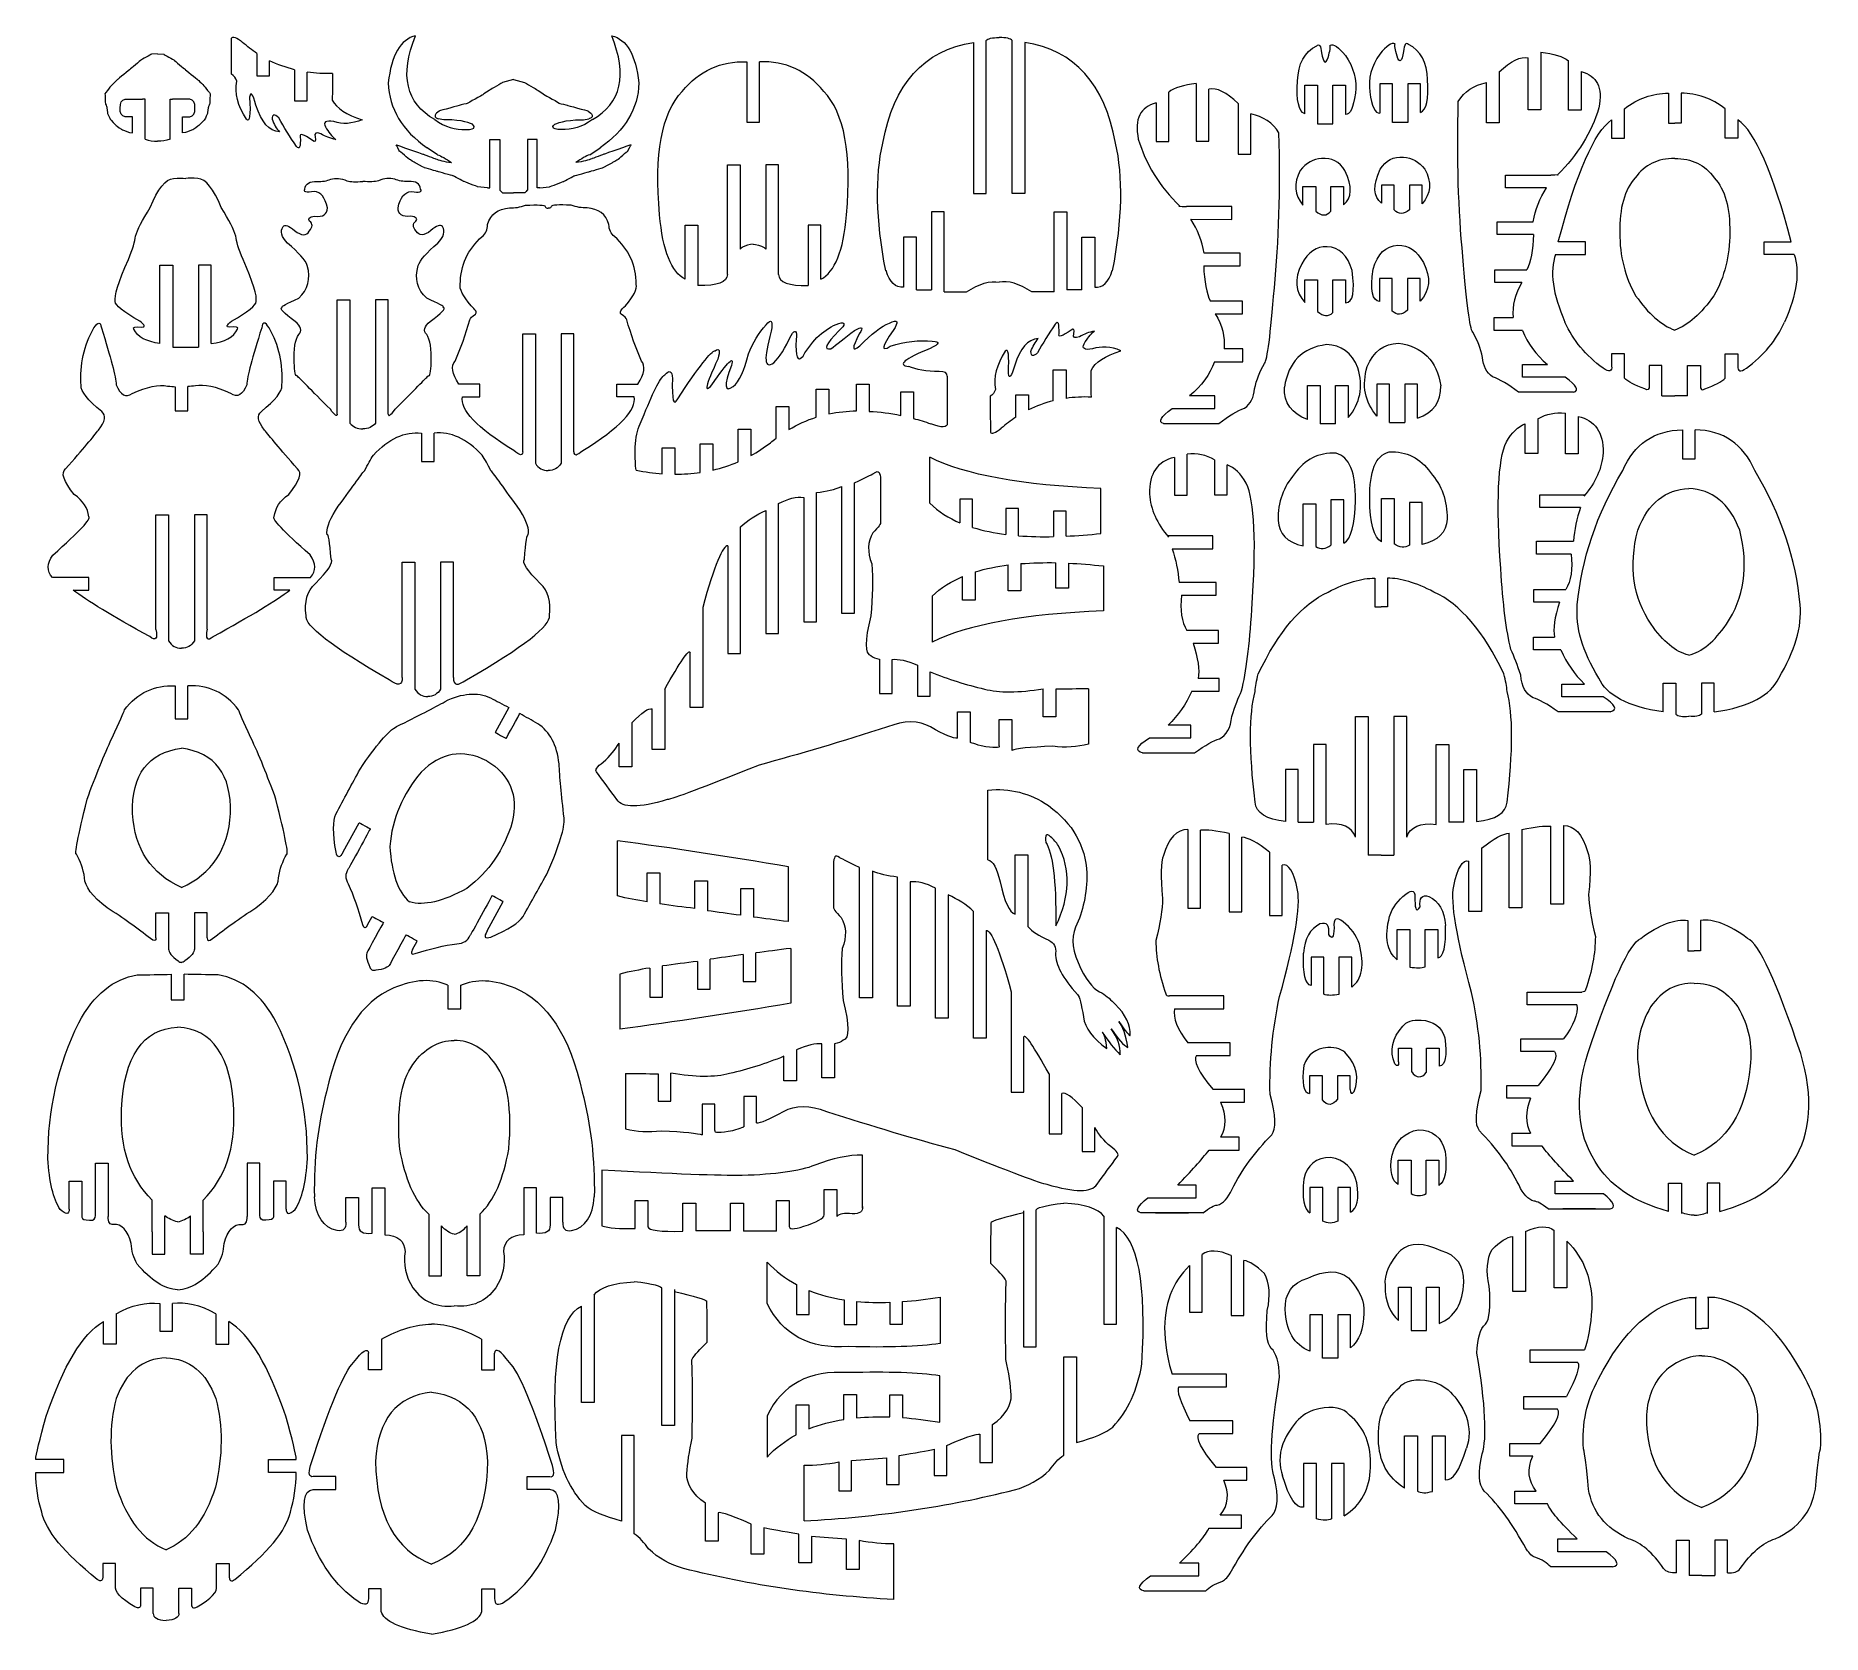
# Model space of a CAD drawing. Header units: inches. Extents: x -293 to 104, y -145 to 210.
import ezdxf

# ---------------------------------------------------------------- set-up
doc = ezdxf.new("R2010")
doc.units = ezdxf.units.IN
doc.header["$MEASUREMENT"] = 0
doc.layers.add('Layer 1', color=7, linetype='Continuous')

msp = doc.modelspace()

# ---------------------------------------------------------------- linework, layer by layer
at = {"layer": 'Layer 1', "color": 1, "lineweight": 9}
for points, knots in [([(-204.1904, 191.5244), (-210.5929, 195.1752), (-212.0158, 201.3821), (-208.4583, 210.1452), (-208.4583, 210.1452), (-211.8036, 209.363), (-213.8213, 205.8682), (-214.5112, 199.6608), (-214.5112, 199.6608), (-214.3171, 193.9205), (-211.4392, 189.1241), (-205.8778, 185.2723)], [0, 0, 0, 0, 0.33333333, 0.33333333, 0.33333333, 0.33333334, 0.66666667, 0.66666667, 0.66666667, 0.66666668, 1, 1, 1, 1]), ([(-169.1972, 191.5244), (-162.7948, 195.1752), (-161.3719, 201.3821), (-164.9293, 210.1452), (-164.9293, 210.1452), (-161.584, 209.363), (-159.5664, 205.8682), (-158.8765, 199.6608), (-158.8765, 199.6608), (-159.0706, 193.9205), (-161.9484, 189.1241), (-167.5098, 185.2723)], [0, 0, 0, 0, 0.33333333, 0.33333333, 0.33333333, 0.33333334, 0.66666667, 0.66666667, 0.66666667, 0.66666668, 1, 1, 1, 1]), ([(-226.8592, 201.7742), (-226.8852, 199.798), (-226.9112, 197.822), (-226.9372, 195.846), (-226.9372, 195.846), (-226.0271, 194.0781), (-223.8168, 192.6221), (-220.3063, 191.4781), (-220.3063, 191.4781), (-222.5686, 190.5681), (-224.6749, 190.4381), (-226.6252, 191.0881), (-226.6252, 191.0881), (-228.396, 191.3963), (-229.0036, 191.0124), (-228.4481, 189.936), (-228.4481, 189.936), (-227.7974, 188.7884), (-227.0422, 187.8495), (-226.1831, 187.1193), (-226.1831, 187.1193), (-227.3807, 187.3801), (-228.4741, 187.7975), (-229.4634, 188.3711), (-229.4634, 188.3711), (-230.5438, 188.8012), (-230.9733, 188.5796), (-230.752, 187.7061), (-230.752, 187.7061), (-230.5048, 186.715), (-230.7, 186.4543), (-231.3379, 186.9237), (-231.3379, 186.9237), (-233.3555, 188.3188), (-234.2536, 188.5928), (-234.0323, 187.7452), (-234.0323, 187.7452), (-233.9544, 185.4372), (-234.2408, 184.72), (-234.8915, 185.5936), (-234.8915, 185.5936), (-236.3493, 187.7061), (-237.651, 189.8187), (-238.7965, 191.9311), (-238.7965, 191.9311), (-239.7599, 192.8569), (-240.2544, 192.7658), (-240.2804, 191.6573), (-240.2804, 191.6573), (-239.89, 190.5228), (-239.3433, 189.5709), (-238.6403, 188.8016), (-238.6403, 188.8016), (-240.9571, 188.9709), (-242.7014, 190.9401), (-243.873, 194.7088), (-243.873, 194.7088), (-244.6021, 197.2774), (-245.0706, 197.8905), (-245.279, 196.5474), (-245.279, 196.5474), (-245.0448, 192.4528), (-245.279, 190.8097), (-245.9819, 191.6181), (-245.9819, 191.6181), (-247.9212, 194.5913), (-248.6371, 197.4081), (-248.1297, 200.0683), (-248.1297, 200.0683), (-248.364, 200.7592), (-248.7544, 201.268), (-249.3011, 201.5941), (-249.3011, 201.5941), (-249.2881, 205.0889), (-249.2845, 206.0794), (-249.2715, 209.5742), (-249.2715, 209.5742), (-249.0279, 210.0831), (-248.2177, 209.7835), (-246.8409, 208.6748)], [0, 0, 0, 0, 0.05, 0.05, 0.05, 0.05000001, 0.1, 0.1, 0.1, 0.10000001, 0.15, 0.15, 0.15, 0.15000001, 0.2, 0.2, 0.2, 0.20000001, 0.25, 0.25, 0.25, 0.25000001, 0.3, 0.3, 0.3, 0.30000001, 0.35, 0.35, 0.35, 0.35000001, 0.4, 0.4, 0.4, 0.40000001, 0.45, 0.45, 0.45, 0.45000001, 0.5, 0.5, 0.5, 0.50000001, 0.55, 0.55, 0.55, 0.55000001, 0.6, 0.6, 0.6, 0.60000001, 0.65, 0.65, 0.65, 0.65000001, 0.7, 0.7, 0.7, 0.70000001, 0.75, 0.75, 0.75, 0.75000001, 0.8, 0.8, 0.8, 0.80000001, 0.85, 0.85, 0.85, 0.85000001, 0.9, 0.9, 0.9, 0.90000001, 0.95, 0.95, 0.95, 0.95000001, 1, 1, 1, 1]), ([(-243.6569, 206.2299), (-243.6569, 206.2299), (-243.6569, 201.2659), (-243.6569, 201.2659), (-243.6569, 201.2659), (-243.6569, 201.2659), (-240.8377, 201.2659), (-240.8377, 201.2659), (-240.8377, 201.2659), (-240.8377, 201.2659), (-240.8377, 204.6098), (-240.8377, 204.6098)], [0, 0, 0, 0, 0.33333333, 0.33333333, 0.33333333, 0.33333334, 0.66666667, 0.66666667, 0.66666667, 0.66666668, 1, 1, 1, 1]), ([(-104.1226, 158.0119), (-106.3041, 169.4879), (-106.511, 178.9293), (-104.7437, 186.3358), (-104.7437, 186.3358), (-102.4034, 199.4919), (-95.6944, 206.9279), (-84.6169, 208.6439)], [0, 0, 0, 0, 0.5, 0.5, 0.5, 0.50000001, 1, 1, 1, 1]), ([(-84.6169, 208.6437), (-84.6169, 208.6437), (-84.6169, 175.1115), (-84.6169, 175.1115), (-84.6169, 175.1115), (-84.6169, 175.1115), (-81.7939, 175.1115), (-81.7939, 175.1115), (-81.7939, 175.1115), (-81.7939, 175.1115), (-81.7939, 209.0545), (-81.7939, 209.0545), (-81.7939, 209.0545), (-81.466, 209.5358), (-80.5141, 209.7659), (-78.9383, 209.7445)], [0, 0, 0, 0, 0.25, 0.25, 0.25, 0.25000001, 0.5, 0.5, 0.5, 0.50000001, 0.75, 0.75, 0.75, 0.75000001, 1, 1, 1, 1]), ([(-73.2597, 208.6437), (-73.2597, 208.6437), (-73.2597, 175.1115), (-73.2597, 175.1115), (-73.2597, 175.1115), (-73.2597, 175.1115), (-76.0827, 175.1115), (-76.0827, 175.1115), (-76.0827, 175.1115), (-76.0827, 175.1115), (-76.0827, 209.0545), (-76.0827, 209.0545), (-76.0827, 209.0545), (-76.4106, 209.5358), (-77.3625, 209.7659), (-78.9383, 209.7445)], [0, 0, 0, 0, 0.25, 0.25, 0.25, 0.25000001, 0.5, 0.5, 0.5, 0.50000001, 0.75, 0.75, 0.75, 0.75000001, 1, 1, 1, 1]), ([(-53.754, 158.0119), (-51.5725, 169.4879), (-51.3656, 178.9293), (-53.1329, 186.3358), (-53.1329, 186.3358), (-55.4732, 199.4919), (-62.1822, 206.9279), (-73.2597, 208.6439)], [0, 0, 0, 0, 0.5, 0.5, 0.5, 0.50000001, 1, 1, 1, 1]), ([(-11.1176, 192.8355), (-12.4729, 193.3311), (-13.0112, 195.7569), (-12.7331, 200.1122), (-12.7331, 200.1122), (-12.5901, 203.9196), (-11.171, 206.5277), (-8.4765, 207.936), (-8.4765, 207.936), (-7.9037, 208.4054), (-7.5392, 207.884), (-7.3832, 206.3713), (-7.3832, 206.3713), (-6.9798, 204.011), (-6.498, 203.659), (-5.9382, 205.3151), (-5.9382, 205.3151), (-5.5089, 206.8017), (-5.3657, 207.7144), (-5.5087, 208.0535), (-5.5087, 208.0535), (-4.767, 208.3924), (-3.6344, 207.6362), (-2.1113, 205.7845), (-2.1113, 205.7845), (-0.2501, 203.1113), (0.4919, 200.3077), (0.1146, 197.3735), (0.1146, 197.3735), (-0.3435, 194.1395), (-1.083, 192.5747), (-2.1038, 192.679)], [0, 0, 0, 0, 0.125, 0.125, 0.125, 0.12500001, 0.25, 0.25, 0.25, 0.25000001, 0.375, 0.375, 0.375, 0.37500001, 0.5, 0.5, 0.5, 0.50000001, 0.625, 0.625, 0.625, 0.62500001, 0.75, 0.75, 0.75, 0.75000001, 0.875, 0.875, 0.875, 0.87500001, 1, 1, 1, 1]), ([(14.5376, 193.136), (15.893, 193.6316), (16.4313, 196.0574), (16.1531, 200.4127), (16.1531, 200.4127), (16.0101, 204.2202), (14.591, 206.8283), (11.8965, 208.2365), (11.8965, 208.2365), (11.3238, 208.706), (10.9592, 208.1845), (10.8032, 206.6718), (10.8032, 206.6718), (10.3999, 204.3115), (9.918, 203.9595), (9.3583, 205.6156), (9.3583, 205.6156), (8.9289, 207.1022), (8.7857, 208.0149), (8.9287, 208.354), (8.9287, 208.354), (8.187, 208.693), (7.0544, 207.9367), (5.5313, 206.085), (5.5313, 206.085), (3.6702, 203.4118), (2.9281, 200.6082), (3.3055, 197.674), (3.3055, 197.674), (3.7635, 194.44), (4.5031, 192.8752), (5.5239, 192.9796)], [0, 0, 0, 0, 0.125, 0.125, 0.125, 0.12500001, 0.25, 0.25, 0.25, 0.25000001, 0.375, 0.375, 0.375, 0.37500001, 0.5, 0.5, 0.5, 0.50000001, 0.625, 0.625, 0.625, 0.62500001, 0.75, 0.75, 0.75, 0.75000001, 0.875, 0.875, 0.875, 0.87500001, 1, 1, 1, 1]), ([(41.2957, 206.4676), (41.2957, 206.4676), (41.2957, 193.6757), (41.2957, 193.6757), (41.2957, 193.6757), (41.2957, 193.6757), (38.4759, 193.6757), (38.4759, 193.6757), (38.4759, 193.6757), (38.4759, 193.6757), (38.4759, 205.2196), (38.4759, 205.2196)], [0, 0, 0, 0, 0.33333333, 0.33333333, 0.33333333, 0.33333334, 0.66666667, 0.66666667, 0.66666667, 0.66666668, 1, 1, 1, 1]), ([(-265.7149, 206.1127), (-265.7149, 206.1127), (-267.0765, 206.0542), (-267.0765, 206.0542), (-267.0765, 206.0542), (-267.0765, 206.0542), (-269.4083, 204.7177), (-269.4083, 204.7177), (-269.4083, 204.7177), (-269.4083, 204.7177), (-271.8075, 202.6924), (-271.8075, 202.6924), (-271.8075, 202.6924), (-271.8075, 202.6924), (-274.5965, 200.4442), (-274.5965, 200.4442), (-274.5965, 200.4442), (-274.5965, 200.4442), (-276.2841, 198.7577), (-276.2841, 198.7577), (-276.2841, 198.7577), (-276.2841, 198.7577), (-277.3855, 197.2853), (-277.3855, 197.2853), (-277.3855, 197.2853), (-277.3855, 197.2853), (-277.2997, 195.086), (-277.2997, 195.086), (-277.2997, 195.086), (-277.2997, 195.086), (-276.9879, 194.3364), (-276.9879, 194.3364), (-276.9879, 194.3364), (-276.9879, 194.3364), (-276.8071, 192.9251), (-276.8071, 192.9251), (-276.8071, 192.9251), (-276.8071, 192.9251), (-276.2384, 191.6164), (-276.2384, 191.6164), (-276.2384, 191.6164), (-276.2384, 191.6164), (-274.8983, 190.1997), (-274.8983, 190.1997), (-274.8983, 190.1997), (-274.8983, 190.1997), (-273.5245, 189.2905), (-273.5245, 189.2905), (-273.5245, 189.2905), (-273.5245, 189.2905), (-271.9053, 188.6716), (-271.9053, 188.6716)], [0, 0, 0, 0, 0.07692308, 0.07692308, 0.07692308, 0.07692309, 0.15384615, 0.15384615, 0.15384615, 0.15384616, 0.23076923, 0.23076923, 0.23076923, 0.23076924, 0.30769231, 0.30769231, 0.30769231, 0.30769232, 0.38461538, 0.38461538, 0.38461538, 0.38461539, 0.46153846, 0.46153846, 0.46153846, 0.46153847, 0.53846154, 0.53846154, 0.53846154, 0.53846155, 0.61538462, 0.61538462, 0.61538462, 0.61538463, 0.69230769, 0.69230769, 0.69230769, 0.6923077, 0.76923077, 0.76923077, 0.76923077, 0.76923078, 0.84615385, 0.84615385, 0.84615385, 0.84615386, 0.92307692, 0.92307692, 0.92307692, 0.92307693, 1, 1, 1, 1]), ([(-265.7149, 206.1127), (-265.7149, 206.1127), (-264.3534, 206.0542), (-264.3534, 206.0542), (-264.3534, 206.0542), (-264.3534, 206.0542), (-262.0217, 204.7177), (-262.0217, 204.7177), (-262.0217, 204.7177), (-262.0217, 204.7177), (-259.6222, 202.6924), (-259.6222, 202.6924), (-259.6222, 202.6924), (-259.6222, 202.6924), (-256.8332, 200.4442), (-256.8332, 200.4442), (-256.8332, 200.4442), (-256.8332, 200.4442), (-255.1456, 198.7577), (-255.1456, 198.7577), (-255.1456, 198.7577), (-255.1456, 198.7577), (-254.0444, 197.2853), (-254.0444, 197.2853), (-254.0444, 197.2853), (-254.0444, 197.2853), (-254.1302, 195.086), (-254.1302, 195.086), (-254.1302, 195.086), (-254.1302, 195.086), (-254.4421, 194.3364), (-254.4421, 194.3364), (-254.4421, 194.3364), (-254.4421, 194.3364), (-254.6229, 192.9251), (-254.6229, 192.9251), (-254.6229, 192.9251), (-254.6229, 192.9251), (-255.1913, 191.6164), (-255.1913, 191.6164), (-255.1913, 191.6164), (-255.1913, 191.6164), (-256.5316, 190.1997), (-256.5316, 190.1997), (-256.5316, 190.1997), (-256.5316, 190.1997), (-257.9052, 189.2905), (-257.9052, 189.2905), (-257.9052, 189.2905), (-257.9052, 189.2905), (-259.5246, 188.6716), (-259.5246, 188.6716)], [0, 0, 0, 0, 0.07692308, 0.07692308, 0.07692308, 0.07692309, 0.15384615, 0.15384615, 0.15384615, 0.15384616, 0.23076923, 0.23076923, 0.23076923, 0.23076924, 0.30769231, 0.30769231, 0.30769231, 0.30769232, 0.38461538, 0.38461538, 0.38461538, 0.38461539, 0.46153846, 0.46153846, 0.46153846, 0.46153847, 0.53846154, 0.53846154, 0.53846154, 0.53846155, 0.61538462, 0.61538462, 0.61538462, 0.61538463, 0.69230769, 0.69230769, 0.69230769, 0.6923077, 0.76923077, 0.76923077, 0.76923077, 0.76923078, 0.84615385, 0.84615385, 0.84615385, 0.84615386, 0.92307692, 0.92307692, 0.92307692, 0.92307693, 1, 1, 1, 1]), ([(-235.3001, 202.5989), (-235.3001, 202.5989), (-235.3001, 195.7108), (-235.3001, 195.7108), (-235.3001, 195.7108), (-235.3001, 195.7108), (-232.4809, 195.7108), (-232.4809, 195.7108), (-232.4809, 195.7108), (-232.4809, 195.7108), (-232.4809, 202.0614), (-232.4809, 202.0614)], [0, 0, 0, 0, 0.33333333, 0.33333333, 0.33333333, 0.33333334, 0.66666667, 0.66666667, 0.66666667, 0.66666668, 1, 1, 1, 1]), ([(-148.6007, 156.1355), (-151.6988, 157.6354), (-153.5994, 162.395), (-154.3022, 170.4146), (-154.3022, 170.4146), (-155.5069, 183.8662), (-153.8281, 192.9954), (-149.2659, 197.8022), (-149.2659, 197.8022), (-145.5039, 202.3782), (-140.7367, 204.5622), (-134.9645, 204.3542)], [0, 0, 0, 0, 0.33333333, 0.33333333, 0.33333333, 0.33333334, 0.66666667, 0.66666667, 0.66666667, 0.66666668, 1, 1, 1, 1]), ([(-134.9645, 204.3542), (-134.9645, 204.3542), (-134.9645, 190.9922), (-134.9645, 190.9922), (-134.9645, 190.9922), (-134.9645, 190.9922), (-132.1454, 190.9922), (-132.1454, 190.9922), (-132.1454, 190.9922), (-132.1454, 190.9922), (-132.1454, 204.3542), (-132.1454, 204.3542)], [0, 0, 0, 0, 0.33333333, 0.33333333, 0.33333333, 0.33333334, 0.66666667, 0.66666667, 0.66666667, 0.66666668, 1, 1, 1, 1]), ([(-118.5092, 156.1355), (-115.4111, 157.6354), (-113.5105, 162.395), (-112.8077, 170.4146), (-112.8077, 170.4146), (-111.603, 183.8662), (-113.2818, 192.9954), (-117.844, 197.8022), (-117.844, 197.8022), (-121.606, 202.3782), (-126.3732, 204.5622), (-132.1454, 204.3542)], [0, 0, 0, 0, 0.33333333, 0.33333333, 0.33333333, 0.33333334, 0.66666667, 0.66666667, 0.66666667, 0.66666668, 1, 1, 1, 1]), ([(50.2288, 202.1776), (50.2288, 202.1776), (50.2288, 193.5977), (50.2288, 193.5977), (50.2288, 193.5977), (50.2288, 193.5977), (47.409, 193.5977), (47.409, 193.5977), (47.409, 193.5977), (47.409, 193.5977), (47.409, 204.5956), (47.409, 204.5956)], [0, 0, 0, 0, 0.33333333, 0.33333333, 0.33333333, 0.33333334, 0.66666667, 0.66666667, 0.66666667, 0.66666668, 1, 1, 1, 1]), ([(-186.6938, 200.4648), (-186.6938, 200.4648), (-189.1361, 199.7834), (-189.1361, 199.7834), (-189.1361, 199.7834), (-189.1361, 199.7834), (-191.8677, 198.1696), (-191.8677, 198.1696), (-191.8677, 198.1696), (-191.8677, 198.1696), (-193.5285, 197.0482), (-193.5285, 197.0482), (-193.5285, 197.0482), (-193.5285, 197.0482), (-196.9841, 195.1324), (-196.9841, 195.1324), (-196.9841, 195.1324), (-196.9841, 195.1324), (-198.5472, 194.7367), (-198.5472, 194.7367), (-198.5472, 194.7367), (-198.5472, 194.7367), (-203.1256, 193.4727), (-203.1256, 193.4727), (-203.1256, 193.4727), (-203.1256, 193.4727), (-203.9494, 192.848), (-203.9494, 192.848), (-203.9494, 192.848), (-204.3388, 192.331), (-204.1608, 191.9429), (-203.4151, 191.684)], [0, 0, 0, 0, 0.125, 0.125, 0.125, 0.12500001, 0.25, 0.25, 0.25, 0.25000001, 0.375, 0.375, 0.375, 0.37500001, 0.5, 0.5, 0.5, 0.50000001, 0.625, 0.625, 0.625, 0.62500001, 0.75, 0.75, 0.75, 0.75000001, 0.875, 0.875, 0.875, 0.87500001, 1, 1, 1, 1]), ([(-186.6938, 200.4648), (-186.6938, 200.4648), (-184.2515, 199.7834), (-184.2515, 199.7834), (-184.2515, 199.7834), (-184.2515, 199.7834), (-181.5199, 198.1696), (-181.5199, 198.1696), (-181.5199, 198.1696), (-181.5199, 198.1696), (-179.8592, 197.0482), (-179.8592, 197.0482), (-179.8592, 197.0482), (-179.8592, 197.0482), (-176.4035, 195.1324), (-176.4035, 195.1324), (-176.4035, 195.1324), (-176.4035, 195.1324), (-174.8405, 194.7367), (-174.8405, 194.7367), (-174.8405, 194.7367), (-174.8405, 194.7367), (-170.2621, 193.4727), (-170.2621, 193.4727), (-170.2621, 193.4727), (-170.2621, 193.4727), (-169.4382, 192.848), (-169.4382, 192.848), (-169.4382, 192.848), (-169.0488, 192.331), (-169.2269, 191.9429), (-169.9726, 191.684)], [0, 0, 0, 0, 0.125, 0.125, 0.125, 0.12500001, 0.25, 0.25, 0.25, 0.25000001, 0.375, 0.375, 0.375, 0.37500001, 0.5, 0.5, 0.5, 0.50000001, 0.625, 0.625, 0.625, 0.62500001, 0.75, 0.75, 0.75, 0.75000001, 0.875, 0.875, 0.875, 0.87500001, 1, 1, 1, 1]), ([(-35.1952, 199.513), (-35.1952, 199.513), (-35.1952, 186.7211), (-35.1952, 186.7211), (-35.1952, 186.7211), (-35.1952, 186.7211), (-32.3754, 186.7211), (-32.3754, 186.7211), (-32.3754, 186.7211), (-32.3754, 186.7211), (-32.3754, 198.265), (-32.3754, 198.265)], [0, 0, 0, 0, 0.33333333, 0.33333333, 0.33333333, 0.33333334, 0.66666667, 0.66666667, 0.66666667, 0.66666668, 1, 1, 1, 1]), ([(-11.1176, 192.8355), (-11.1176, 192.8355), (-11.1176, 199.1507), (-11.1176, 199.1507), (-11.1176, 199.1507), (-11.1176, 199.1507), (-8.2984, 199.1507), (-8.2984, 199.1507), (-8.2984, 199.1507), (-8.2984, 199.1507), (-8.2984, 190.5665), (-8.2984, 190.5665)], [0, 0, 0, 0, 0.33333333, 0.33333333, 0.33333333, 0.33333334, 0.66666667, 0.66666667, 0.66666667, 0.66666668, 1, 1, 1, 1]), ([(-4.9228, 190.6055), (-4.9228, 190.6055), (-4.923, 199.1507), (-4.923, 199.1507), (-4.923, 199.1507), (-4.923, 199.1507), (-2.1038, 199.1507), (-2.1038, 199.1507), (-2.1038, 199.1507), (-2.1038, 199.1507), (-2.1038, 192.679), (-2.1038, 192.679)], [0, 0, 0, 0, 0.33333333, 0.33333333, 0.33333333, 0.33333334, 0.66666667, 0.66666667, 0.66666667, 0.66666668, 1, 1, 1, 1]), ([(8.3429, 190.9061), (8.3429, 190.9061), (8.343, 199.4512), (8.343, 199.4512), (8.343, 199.4512), (8.343, 199.4512), (5.5239, 199.4512), (5.5239, 199.4512), (5.5239, 199.4512), (5.5239, 199.4512), (5.5239, 192.9796), (5.5239, 192.9796)], [0, 0, 0, 0, 0.33333333, 0.33333333, 0.33333333, 0.33333334, 0.66666667, 0.66666667, 0.66666667, 0.66666668, 1, 1, 1, 1]), ([(14.5376, 193.136), (14.5376, 193.136), (14.5376, 199.4512), (14.5376, 199.4512), (14.5376, 199.4512), (14.5376, 199.4512), (11.7184, 199.4512), (11.7184, 199.4512), (11.7184, 199.4512), (11.7184, 199.4512), (11.7184, 190.8671), (11.7184, 190.8671)], [0, 0, 0, 0, 0.33333333, 0.33333333, 0.33333333, 0.33333334, 0.66666667, 0.66666667, 0.66666667, 0.66666668, 1, 1, 1, 1]), ([(36.3186, 131.0415), (34.0667, 132.7478), (32.1531, 133.8904), (30.578, 134.4691), (30.578, 134.4691), (29.2377, 135.3819), (28.4956, 136.8165), (28.3521, 138.7724), (28.3521, 138.7724), (27.9243, 140.7397), (27.1923, 142.6087), (26.1559, 144.3795), (26.1559, 144.3795), (25.5319, 145.1335), (24.8038, 150.7236), (23.9716, 161.1496), (23.9716, 161.1496), (22.9575, 171.4196), (22.6195, 182.8857), (22.9575, 195.5477), (22.9575, 195.5477), (24.3079, 197.7837), (26.3901, 199.1879), (29.2039, 199.7597)], [0, 0, 0, 0, 0.16666667, 0.16666667, 0.16666667, 0.16666668, 0.33333333, 0.33333333, 0.33333333, 0.33333334, 0.5, 0.5, 0.5, 0.50000001, 0.66666667, 0.66666667, 0.66666667, 0.66666668, 0.83333333, 0.83333333, 0.83333333, 0.83333334, 1, 1, 1, 1]), ([(32.0231, 202.0997), (32.0231, 202.0997), (32.0231, 190.8388), (32.0231, 190.8388), (32.0231, 190.8388), (32.0231, 190.8388), (29.2039, 190.8388), (29.2039, 190.8388), (29.2039, 190.8388), (29.2039, 190.8388), (29.2039, 199.7597), (29.2039, 199.7597)], [0, 0, 0, 0, 0.33333333, 0.33333333, 0.33333333, 0.33333334, 0.66666667, 0.66666667, 0.66666667, 0.66666668, 1, 1, 1, 1]), ([(-268.4842, 195.493), (-268.4842, 195.493), (-268.4842, 196.0468), (-268.4842, 196.0468), (-268.4842, 196.0468), (-268.4842, 196.0468), (-269.0381, 196.0468), (-269.0381, 196.0468)], [0, 0, 0, 0, 0.5, 0.5, 0.5, 0.50000001, 1, 1, 1, 1]), ([(-262.9455, 195.493), (-262.9455, 195.493), (-262.9455, 196.0468), (-262.9455, 196.0468), (-262.9455, 196.0468), (-262.9455, 196.0468), (-262.3916, 196.0468), (-262.3916, 196.0468)], [0, 0, 0, 0, 0.5, 0.5, 0.5, 0.50000001, 1, 1, 1, 1]), ([(-44.1283, 195.223), (-44.1283, 195.223), (-44.1283, 186.6431), (-44.1283, 186.6431), (-44.1283, 186.6431), (-44.1283, 186.6431), (-41.3085, 186.6431), (-41.3085, 186.6431), (-41.3085, 186.6431), (-41.3085, 186.6431), (-41.3085, 197.641), (-41.3085, 197.641)], [0, 0, 0, 0, 0.33333333, 0.33333333, 0.33333333, 0.33333334, 0.66666667, 0.66666667, 0.66666667, 0.66666668, 1, 1, 1, 1]), ([(-25.9226, 195.1451), (-25.9226, 195.1451), (-25.9226, 183.8842), (-25.9226, 183.8842), (-25.9226, 183.8842), (-25.9226, 183.8842), (-23.1034, 183.8842), (-23.1034, 183.8842), (-23.1034, 183.8842), (-23.1034, 183.8842), (-23.1034, 192.8051), (-23.1034, 192.8051)], [0, 0, 0, 0, 0.33333333, 0.33333333, 0.33333333, 0.33333334, 0.66666667, 0.66666667, 0.66666667, 0.66666668, 1, 1, 1, 1]), ([(69.5868, 197.3923), (69.5868, 197.3923), (69.5867, 190.7152), (69.5867, 190.7152), (69.5867, 190.7152), (69.5867, 190.7152), (70.9963, 190.7152), (70.9963, 190.7152)], [0, 0, 0, 0, 0.5, 0.5, 0.5, 0.50000001, 1, 1, 1, 1]), ([(72.4057, 197.3923), (72.4057, 197.3923), (72.4059, 190.7152), (72.4059, 190.7152), (72.4059, 190.7152), (72.4059, 190.7152), (70.9963, 190.7152), (70.9963, 190.7152)], [0, 0, 0, 0, 0.5, 0.5, 0.5, 0.50000001, 1, 1, 1, 1]), ([(-271.2536, 191.6164), (-271.2536, 191.6164), (-271.2536, 192.1702), (-271.2536, 192.1702), (-271.2536, 192.1702), (-271.2536, 192.1702), (-271.8075, 192.1702), (-271.8075, 192.1702)], [0, 0, 0, 0, 0.5, 0.5, 0.5, 0.50000001, 1, 1, 1, 1]), ([(-260.1761, 191.6164), (-260.1761, 191.6164), (-260.1761, 192.1702), (-260.1761, 192.1702), (-260.1761, 192.1702), (-260.1761, 192.1702), (-259.6222, 192.1702), (-259.6222, 192.1702)], [0, 0, 0, 0, 0.5, 0.5, 0.5, 0.50000001, 1, 1, 1, 1]), ([(-204.1904, 191.5244), (-201.9238, 189.9068), (-199.6235, 189.1763), (-197.2896, 189.3329), (-197.2896, 189.3329), (-196.0404, 189.2679), (-195.4155, 189.4894), (-195.4153, 189.998), (-195.4153, 189.998), (-195.6237, 190.7024), (-197.29, 191.198), (-200.4139, 191.4846), (-200.4139, 191.4846), (-201.2879, 191.4183), (-202.2884, 191.4846), (-203.4151, 191.684)], [0, 0, 0, 0, 0.25, 0.25, 0.25, 0.25000001, 0.5, 0.5, 0.5, 0.50000001, 0.75, 0.75, 0.75, 0.75000001, 1, 1, 1, 1]), ([(-169.1972, 191.5244), (-171.4638, 189.9068), (-173.7642, 189.1763), (-176.098, 189.3329), (-176.098, 189.3329), (-177.3473, 189.2679), (-177.9722, 189.4894), (-177.9723, 189.998), (-177.9723, 189.998), (-177.764, 190.7024), (-176.0977, 191.198), (-172.9738, 191.4846), (-172.9738, 191.4846), (-172.0998, 191.4183), (-171.0993, 191.4846), (-169.9726, 191.684)], [0, 0, 0, 0, 0.25, 0.25, 0.25, 0.25000001, 0.5, 0.5, 0.5, 0.50000001, 0.75, 0.75, 0.75, 0.75000001, 1, 1, 1, 1]), ([(-30.2181, 124.0869), (-27.9662, 125.7932), (-26.0526, 126.9358), (-24.4775, 127.5144), (-24.4775, 127.5144), (-23.1372, 128.4273), (-22.3951, 129.8619), (-22.2516, 131.8178), (-22.2516, 131.8178), (-21.8238, 133.7851), (-21.0918, 135.6541), (-20.0554, 137.4249), (-20.0554, 137.4249), (-19.4313, 138.1789), (-18.7032, 143.7689), (-17.8711, 154.195), (-17.8711, 154.195), (-16.857, 164.465), (-16.5189, 175.931), (-16.857, 188.5931), (-16.857, 188.5931), (-18.2074, 190.8291), (-20.2896, 192.2333), (-23.1034, 192.8051)], [0, 0, 0, 0, 0.16666667, 0.16666667, 0.16666667, 0.16666668, 0.33333333, 0.33333333, 0.33333333, 0.33333334, 0.5, 0.5, 0.5, 0.50000001, 0.66666667, 0.66666667, 0.66666667, 0.66666668, 0.83333333, 0.83333333, 0.83333333, 0.83333334, 1, 1, 1, 1]), ([(54.1618, 194.1435), (52.5494, 188.7097), (49.4812, 183.7437), (44.9565, 179.2455), (44.9565, 179.2455), (45.45, 179.2679), (44.9567, 179.2455), (43.4767, 179.1784)], [0, 0, 0, 0, 0.5, 0.5, 0.5, 0.50000001, 1, 1, 1, 1]), ([(56.9887, 191.4644), (56.9887, 191.4644), (56.9887, 187.384), (56.9887, 187.384), (56.9887, 187.384), (56.9887, 187.384), (59.8079, 187.384), (59.8079, 187.384), (59.8079, 187.384), (59.8079, 187.384), (59.8079, 193.9603), (59.8079, 193.9603)], [0, 0, 0, 0, 0.33333333, 0.33333333, 0.33333333, 0.33333334, 0.66666667, 0.66666667, 0.66666667, 0.66666668, 1, 1, 1, 1]), ([(85.0038, 191.4644), (85.0038, 191.4644), (85.0038, 187.384), (85.0038, 187.384), (85.0038, 187.384), (85.0038, 187.384), (82.1846, 187.384), (82.1846, 187.384), (82.1846, 187.384), (82.1846, 187.384), (82.1846, 193.9603), (82.1846, 193.9603)], [0, 0, 0, 0, 0.33333333, 0.33333333, 0.33333333, 0.33333334, 0.66666667, 0.66666667, 0.66666667, 0.66666668, 1, 1, 1, 1]), ([(-271.9053, 188.6716), (-271.9053, 188.6716), (-271.2536, 188.6126), (-271.2536, 188.6126), (-271.2536, 188.6126), (-271.2536, 188.6126), (-271.2536, 189.4012), (-271.2536, 189.4012)], [0, 0, 0, 0, 0.5, 0.5, 0.5, 0.50000001, 1, 1, 1, 1]), ([(-259.5246, 188.6716), (-259.5246, 188.6716), (-260.1761, 188.6126), (-260.1761, 188.6126), (-260.1761, 188.6126), (-260.1761, 188.6126), (-260.1761, 189.4012), (-260.1761, 189.4012)], [0, 0, 0, 0, 0.5, 0.5, 0.5, 0.50000001, 1, 1, 1, 1]), ([(-191.9529, 186.5232), (-191.9529, 186.5232), (-191.9529, 187.0841), (-191.9529, 187.0841), (-191.9529, 187.0841), (-191.9529, 187.0841), (-191.3994, 187.0841), (-191.3994, 187.0841)], [0, 0, 0, 0, 0.5, 0.5, 0.5, 0.50000001, 1, 1, 1, 1]), ([(-191.3994, 187.0841), (-191.3994, 187.0841), (-189.7386, 187.0841), (-189.7386, 187.0841), (-189.7386, 187.0841), (-189.7386, 187.0841), (-189.7386, 175.8689), (-189.7386, 175.8689), (-189.7386, 175.8689), (-189.7386, 175.8689), (-189.1849, 175.3081), (-189.1849, 175.3081), (-189.1849, 175.3081), (-189.1849, 175.3081), (-186.6938, 175.3081), (-186.6938, 175.3081)], [0, 0, 0, 0, 0.25, 0.25, 0.25, 0.25000001, 0.5, 0.5, 0.5, 0.50000001, 0.75, 0.75, 0.75, 0.75000001, 1, 1, 1, 1]), ([(-181.9883, 187.0841), (-181.9883, 187.0841), (-183.649, 187.0841), (-183.649, 187.0841), (-183.649, 187.0841), (-183.649, 187.0841), (-183.649, 175.8689), (-183.649, 175.8689), (-183.649, 175.8689), (-183.649, 175.8689), (-184.2027, 175.3081), (-184.2027, 175.3081), (-184.2027, 175.3081), (-184.2027, 175.3081), (-186.6938, 175.3081), (-186.6938, 175.3081)], [0, 0, 0, 0, 0.25, 0.25, 0.25, 0.25000001, 0.5, 0.5, 0.5, 0.50000001, 0.75, 0.75, 0.75, 0.75000001, 1, 1, 1, 1]), ([(-181.4348, 186.5232), (-181.4348, 186.5232), (-181.4348, 187.0841), (-181.4348, 187.0841), (-181.4348, 187.0841), (-181.4348, 187.0841), (-181.9883, 187.0841), (-181.9883, 187.0841)], [0, 0, 0, 0, 0.5, 0.5, 0.5, 0.50000001, 1, 1, 1, 1]), ([(-48.0613, 187.1889), (-46.4489, 181.7551), (-43.3807, 176.7891), (-38.856, 172.2909), (-38.856, 172.2909), (-39.3495, 172.3132), (-38.8562, 172.2909), (-37.3762, 172.2238)], [0, 0, 0, 0, 0.5, 0.5, 0.5, 0.50000001, 1, 1, 1, 1]), ([(-192.5066, 176.4296), (-192.5066, 176.4296), (-194.6783, 176.6452), (-194.6783, 176.6452), (-194.6783, 176.6452), (-194.6783, 176.6452), (-197.8031, 177.8268), (-197.8031, 177.8268), (-197.8031, 177.8268), (-197.8031, 177.8268), (-200.191, 179.0824), (-200.191, 179.0824), (-200.191, 179.0824), (-200.191, 179.0824), (-203.5294, 179.9921), (-203.5294, 179.9921), (-203.5294, 179.9921), (-203.5294, 179.9921), (-206.5728, 180.8916), (-206.5728, 180.8916), (-206.5728, 180.8916), (-206.5728, 180.8916), (-208.5443, 181.9342), (-208.5443, 181.9342), (-208.5443, 181.9342), (-208.5443, 181.9342), (-209.8139, 182.7009), (-209.8139, 182.7009), (-209.8139, 182.7009), (-209.8139, 182.7009), (-212.0383, 184.567), (-212.0383, 184.567), (-212.0383, 184.567), (-212.0383, 184.567), (-212.754, 185.9298), (-212.754, 185.9298), (-212.754, 185.9298), (-212.754, 185.9298), (-206.8445, 183.8877), (-206.8445, 183.8877), (-206.8445, 183.8877), (-206.8445, 183.8877), (-204.0343, 182.8458), (-204.0343, 182.8458)], [0, 0, 0, 0, 0.09090909, 0.09090909, 0.09090909, 0.0909091, 0.18181818, 0.18181818, 0.18181818, 0.18181819, 0.27272727, 0.27272727, 0.27272727, 0.27272728, 0.36363636, 0.36363636, 0.36363636, 0.36363637, 0.45454545, 0.45454545, 0.45454545, 0.45454546, 0.54545455, 0.54545455, 0.54545455, 0.54545456, 0.63636364, 0.63636364, 0.63636364, 0.63636365, 0.72727273, 0.72727273, 0.72727273, 0.72727274, 0.81818182, 0.81818182, 0.81818182, 0.81818183, 0.90909091, 0.90909091, 0.90909091, 0.90909092, 1, 1, 1, 1]), ([(-180.8811, 176.4296), (-180.8811, 176.4296), (-178.7093, 176.6452), (-178.7093, 176.6452), (-178.7093, 176.6452), (-178.7093, 176.6452), (-175.5846, 177.8268), (-175.5846, 177.8268), (-175.5846, 177.8268), (-175.5846, 177.8268), (-173.1967, 179.0824), (-173.1967, 179.0824), (-173.1967, 179.0824), (-173.1967, 179.0824), (-169.8582, 179.9921), (-169.8582, 179.9921), (-169.8582, 179.9921), (-169.8582, 179.9921), (-166.8149, 180.8916), (-166.8149, 180.8916), (-166.8149, 180.8916), (-166.8149, 180.8916), (-164.8434, 181.9342), (-164.8434, 181.9342), (-164.8434, 181.9342), (-164.8434, 181.9342), (-163.5738, 182.7009), (-163.5738, 182.7009), (-163.5738, 182.7009), (-163.5738, 182.7009), (-161.3494, 184.567), (-161.3494, 184.567), (-161.3494, 184.567), (-161.3494, 184.567), (-160.6336, 185.9298), (-160.6336, 185.9298), (-160.6336, 185.9298), (-160.6336, 185.9298), (-166.5431, 183.8877), (-166.5431, 183.8877), (-166.5431, 183.8877), (-166.5431, 183.8877), (-169.3534, 182.8458), (-169.3534, 182.8458)], [0, 0, 0, 0, 0.09090909, 0.09090909, 0.09090909, 0.0909091, 0.18181818, 0.18181818, 0.18181818, 0.18181819, 0.27272727, 0.27272727, 0.27272727, 0.27272728, 0.36363636, 0.36363636, 0.36363636, 0.36363637, 0.45454545, 0.45454545, 0.45454545, 0.45454546, 0.54545455, 0.54545455, 0.54545455, 0.54545456, 0.63636364, 0.63636364, 0.63636364, 0.63636365, 0.72727273, 0.72727273, 0.72727273, 0.72727274, 0.81818182, 0.81818182, 0.81818182, 0.81818183, 0.90909091, 0.90909091, 0.90909091, 0.90909092, 1, 1, 1, 1]), ([(-2.5032, 172.6567), (-0.6367, 174.1564), (-0.5349, 176.6731), (-2.1983, 180.2071), (-2.1983, 180.2071), (-3.4351, 182.2411), (-5.1664, 183.128), (-7.3921, 182.8673), (-7.3921, 182.8673), (-9.2015, 182.802), (-10.7767, 181.9283), (-12.1173, 180.2461), (-12.1173, 180.2461), (-13.6711, 177.3903), (-13.471, 174.8214), (-11.517, 172.5393)], [0, 0, 0, 0, 0.25, 0.25, 0.25, 0.25000001, 0.5, 0.5, 0.5, 0.50000001, 0.75, 0.75, 0.75, 0.75000001, 1, 1, 1, 1]), ([(5.9233, 172.9573), (4.0567, 174.4569), (3.9549, 176.9736), (5.6184, 180.5076), (5.6184, 180.5076), (6.8551, 182.5416), (8.5864, 183.4285), (10.8121, 183.1679), (10.8121, 183.1679), (12.6216, 183.1025), (14.1967, 182.2288), (15.5373, 180.5466), (15.5373, 180.5466), (17.0912, 177.6909), (16.8911, 175.1219), (14.937, 172.8398)], [0, 0, 0, 0, 0.25, 0.25, 0.25, 0.25000001, 0.5, 0.5, 0.5, 0.50000001, 0.75, 0.75, 0.75, 0.75000001, 1, 1, 1, 1]), ([(70.9963, 182.8842), (67.2235, 182.9622), (64.3018, 181.5322), (62.231, 178.5942), (62.231, 178.5942), (59.8387, 175.9943), (58.6945, 171.9382), (58.7987, 166.4262), (58.7987, 166.4262), (58.7724, 161.3041), (59.9425, 156.6501), (62.309, 152.4641), (62.309, 152.4641), (65.1339, 148.4601), (68.0296, 145.9121), (70.9963, 144.8199)], [0, 0, 0, 0, 0.25, 0.25, 0.25, 0.25000001, 0.5, 0.5, 0.5, 0.50000001, 0.75, 0.75, 0.75, 0.75000001, 1, 1, 1, 1]), ([(70.9963, 182.8842), (74.769, 182.9622), (77.6908, 181.5322), (79.7615, 178.5942), (79.7615, 178.5942), (82.1539, 175.9943), (83.298, 171.9382), (83.1939, 166.4262), (83.1939, 166.4262), (83.2202, 161.3041), (82.05, 156.6501), (79.6835, 152.4641), (79.6835, 152.4641), (76.8587, 148.4601), (73.9629, 145.9121), (70.9963, 144.8199)], [0, 0, 0, 0, 0.25, 0.25, 0.25, 0.25000001, 0.5, 0.5, 0.5, 0.50000001, 0.75, 0.75, 0.75, 0.75000001, 1, 1, 1, 1]), ([(-265.1788, 141.8653), (-268.1763, 142.2176), (-270.1128, 143.2736), (-270.9882, 145.034), (-270.9882, 145.034), (-271.2742, 145.4513), (-270.6753, 145.6079), (-269.1917, 145.5036), (-269.1917, 145.5036), (-268.3586, 145.4777), (-268.5148, 145.9212), (-269.6602, 146.8335), (-269.6602, 146.8335), (-273.318, 148.8812), (-275.1273, 150.3286), (-275.0883, 151.176), (-275.0883, 151.176), (-275.3747, 152.3497), (-274.4115, 155.4532), (-272.1988, 160.4868), (-272.1988, 160.4868), (-271.2224, 162.8341), (-270.6885, 164.5555), (-270.5975, 165.6508), (-270.5975, 165.6508), (-270.1681, 167.1242), (-269.0875, 169.2497), (-267.3562, 172.0275), (-267.3562, 172.0275), (-265.6528, 176.188), (-263.92, 178.339), (-262.1581, 178.4806)], [0, 0, 0, 0, 0.125, 0.125, 0.125, 0.12500001, 0.25, 0.25, 0.25, 0.25000001, 0.375, 0.375, 0.375, 0.37500001, 0.5, 0.5, 0.5, 0.50000001, 0.625, 0.625, 0.625, 0.62500001, 0.75, 0.75, 0.75, 0.75000001, 0.875, 0.875, 0.875, 0.87500001, 1, 1, 1, 1]), ([(-253.8215, 141.8458), (-250.824, 142.1981), (-248.8234, 143.2736), (-247.948, 145.034), (-247.948, 145.034), (-247.662, 145.4513), (-248.2609, 145.6079), (-249.7445, 145.5036), (-249.7445, 145.5036), (-250.5776, 145.4777), (-250.4214, 145.9212), (-249.276, 146.8335), (-249.276, 146.8335), (-245.6182, 148.8812), (-243.8089, 150.3286), (-243.8479, 151.176), (-243.8479, 151.176), (-243.5615, 152.3497), (-244.5248, 155.4532), (-246.7374, 160.4868), (-246.7374, 160.4868), (-247.7139, 162.8341), (-248.2477, 164.5555), (-248.3387, 165.6508), (-248.3387, 165.6508), (-248.7681, 167.1242), (-249.8487, 169.2497), (-251.58, 172.0275), (-251.58, 172.0275), (-253.2834, 176.188), (-255.0163, 178.339), (-256.7782, 178.4806)], [0, 0, 0, 0, 0.125, 0.125, 0.125, 0.12500001, 0.25, 0.25, 0.25, 0.25000001, 0.375, 0.375, 0.375, 0.37500001, 0.5, 0.5, 0.5, 0.50000001, 0.625, 0.625, 0.625, 0.62500001, 0.75, 0.75, 0.75, 0.75000001, 0.875, 0.875, 0.875, 0.87500001, 1, 1, 1, 1]), ([(-227.2871, 178.3003), (-226.1939, 178.6261), (-224.9963, 178.509), (-223.6945, 177.9482), (-223.6945, 177.9482), (-222.8862, 177.7266), (-221.7159, 177.6873), (-220.1839, 177.8309)], [0, 0, 0, 0, 0.5, 0.5, 0.5, 0.50000001, 1, 1, 1, 1]), ([(-213.0806, 178.3003), (-214.1739, 178.6261), (-215.3715, 178.509), (-216.6732, 177.9482), (-216.6732, 177.9482), (-217.4816, 177.7266), (-218.6519, 177.6873), (-220.1839, 177.8309)], [0, 0, 0, 0, 0.5, 0.5, 0.5, 0.50000001, 1, 1, 1, 1]), ([(-139.2297, 157.1526), (-139.2297, 157.1526), (-139.2297, 181.5306), (-139.2297, 181.5306), (-139.2297, 181.5306), (-139.2297, 181.5306), (-136.4106, 181.5306), (-136.4106, 181.5306), (-136.4106, 181.5306), (-136.4106, 181.5306), (-136.4106, 162.7859), (-136.4106, 162.7859)], [0, 0, 0, 0, 0.33333333, 0.33333333, 0.33333333, 0.33333334, 0.66666667, 0.66666667, 0.66666667, 0.66666668, 1, 1, 1, 1]), ([(-127.8801, 157.1526), (-127.8801, 157.1526), (-127.8801, 181.5306), (-127.8801, 181.5306), (-127.8801, 181.5306), (-127.8801, 181.5306), (-130.6993, 181.5306), (-130.6993, 181.5306), (-130.6993, 181.5306), (-130.6993, 181.5306), (-130.6993, 162.7859), (-130.6993, 162.7859)], [0, 0, 0, 0, 0.33333333, 0.33333333, 0.33333333, 0.33333334, 0.66666667, 0.66666667, 0.66666667, 0.66666668, 1, 1, 1, 1]), ([(42.5382, 176.3598), (42.5382, 176.3598), (33.4083, 176.3596), (33.4083, 176.3596), (33.4083, 176.3596), (33.4083, 176.3596), (33.4083, 179.1784), (33.4083, 179.1784), (33.4083, 179.1784), (33.4083, 179.1784), (43.4767, 179.1784), (43.4767, 179.1784)], [0, 0, 0, 0, 0.33333333, 0.33333333, 0.33333333, 0.33333334, 0.66666667, 0.66666667, 0.66666667, 0.66666668, 1, 1, 1, 1]), ([(-225.8549, 126.2033), (-225.8555, 125.5266), (-226.3589, 125.8746), (-227.3653, 127.2476), (-227.3653, 127.2476), (-231.687, 131.6161), (-234.1342, 134.0807), (-234.7069, 134.6414), (-234.7069, 134.6414), (-235.1104, 134.5243), (-235.3316, 135.5283), (-235.3706, 137.6538), (-235.3706, 137.6538), (-235.4879, 140.653), (-235.1626, 142.7133), (-234.3944, 143.8348), (-234.3944, 143.8348), (-233.5613, 144.6304), (-233.8215, 145.6084), (-235.1754, 146.7689), (-235.1754, 146.7689), (-237.7536, 148.6041), (-238.7159, 149.6379), (-238.0623, 149.87), (-238.0623, 149.87), (-238.2997, 150.068), (-237.077, 150.7426), (-234.3944, 151.8937), (-234.3944, 151.8937), (-232.3249, 153.8106), (-231.6868, 156.2231), (-232.4809, 159.1311), (-232.4809, 159.1311), (-232.8976, 160.3309), (-234.3555, 162), (-236.8546, 164.1385), (-236.8546, 164.1385), (-238.2345, 165.5208), (-238.573, 166.7468), (-237.87, 167.816), (-237.87, 167.816), (-237.4143, 168.2724), (-236.568, 167.9724), (-235.3316, 166.9161), (-235.3316, 166.9161), (-233.7698, 165.7036), (-232.6762, 165.6643), (-232.0513, 166.7988), (-232.0513, 166.7988), (-231.2444, 167.6856), (-231.2183, 168.4159), (-231.9733, 168.9896), (-231.9733, 168.9896), (-232.4417, 169.5635), (-232.0773, 169.9286), (-230.8799, 170.0849), (-230.8799, 170.0849), (-228.9664, 169.8765), (-228.0162, 170.5024), (-228.0292, 171.9628), (-228.0292, 171.9628), (-228.5109, 174.2579), (-229.4871, 175.4576), (-230.9579, 175.5619), (-230.9579, 175.5619), (-232.7674, 175.2751), (-233.4573, 175.4574), (-233.0276, 176.1095), (-233.0276, 176.1095), (-232.8844, 177.3093), (-231.9863, 177.8831), (-230.3334, 177.8309), (-230.3334, 177.8309), (-229.1619, 177.7787), (-228.1464, 177.9351), (-227.2871, 178.3003)], [0, 0, 0, 0, 0.05263158, 0.05263158, 0.05263158, 0.05263159, 0.10526316, 0.10526316, 0.10526316, 0.10526317, 0.15789474, 0.15789474, 0.15789474, 0.15789475, 0.21052632, 0.21052632, 0.21052632, 0.21052633, 0.26315789, 0.26315789, 0.26315789, 0.2631579, 0.31578947, 0.31578947, 0.31578947, 0.31578948, 0.36842105, 0.36842105, 0.36842105, 0.36842106, 0.42105263, 0.42105263, 0.42105263, 0.42105264, 0.47368421, 0.47368421, 0.47368421, 0.47368422, 0.52631579, 0.52631579, 0.52631579, 0.5263158, 0.57894737, 0.57894737, 0.57894737, 0.57894738, 0.63157895, 0.63157895, 0.63157895, 0.63157896, 0.68421053, 0.68421053, 0.68421053, 0.68421054, 0.73684211, 0.73684211, 0.73684211, 0.73684212, 0.78947368, 0.78947368, 0.78947368, 0.78947369, 0.84210526, 0.84210526, 0.84210526, 0.84210527, 0.89473684, 0.89473684, 0.89473684, 0.89473685, 0.94736842, 0.94736842, 0.94736842, 0.94736843, 1, 1, 1, 1]), ([(-214.5129, 126.2033), (-214.5122, 125.5266), (-214.0088, 125.8746), (-213.0024, 127.2476), (-213.0024, 127.2476), (-208.6808, 131.6161), (-206.2336, 134.0807), (-205.6609, 134.6414), (-205.6609, 134.6414), (-205.2573, 134.5243), (-205.0362, 135.5283), (-204.9971, 137.6538), (-204.9971, 137.6538), (-204.8798, 140.653), (-205.2052, 142.7133), (-205.9734, 143.8348), (-205.9734, 143.8348), (-206.8065, 144.6304), (-206.5463, 145.6084), (-205.1923, 146.7689), (-205.1923, 146.7689), (-202.6142, 148.6041), (-201.6519, 149.6379), (-202.3055, 149.87), (-202.3055, 149.87), (-202.0681, 150.068), (-203.2907, 150.7426), (-205.9734, 151.8937), (-205.9734, 151.8937), (-208.0429, 153.8106), (-208.6809, 156.2231), (-207.8869, 159.1311), (-207.8869, 159.1311), (-207.4702, 160.3309), (-206.0122, 162), (-203.5132, 164.1385), (-203.5132, 164.1385), (-202.1333, 165.5208), (-201.7947, 166.7468), (-202.4978, 167.816), (-202.4978, 167.816), (-202.9535, 168.2724), (-203.7997, 167.9724), (-205.0362, 166.9161), (-205.0362, 166.9161), (-206.598, 165.7036), (-207.6915, 165.6643), (-208.3164, 166.7988), (-208.3164, 166.7988), (-209.1233, 167.6856), (-209.1495, 168.4159), (-208.3944, 168.9896), (-208.3944, 168.9896), (-207.926, 169.5635), (-208.2904, 169.9286), (-209.4878, 170.0849), (-209.4878, 170.0849), (-211.4013, 169.8765), (-212.3516, 170.5024), (-212.3386, 171.9628), (-212.3386, 171.9628), (-211.8569, 174.2579), (-210.8806, 175.4576), (-209.4098, 175.5619), (-209.4098, 175.5619), (-207.6004, 175.2751), (-206.9105, 175.4574), (-207.3402, 176.1095), (-207.3402, 176.1095), (-207.4833, 177.3093), (-208.3814, 177.8831), (-210.0344, 177.8309), (-210.0344, 177.8309), (-211.2058, 177.7787), (-212.2214, 177.9351), (-213.0806, 178.3003)], [0, 0, 0, 0, 0.05263158, 0.05263158, 0.05263158, 0.05263159, 0.10526316, 0.10526316, 0.10526316, 0.10526317, 0.15789474, 0.15789474, 0.15789474, 0.15789475, 0.21052632, 0.21052632, 0.21052632, 0.21052633, 0.26315789, 0.26315789, 0.26315789, 0.2631579, 0.31578947, 0.31578947, 0.31578947, 0.31578948, 0.36842105, 0.36842105, 0.36842105, 0.36842106, 0.42105263, 0.42105263, 0.42105263, 0.42105264, 0.47368421, 0.47368421, 0.47368421, 0.47368422, 0.52631579, 0.52631579, 0.52631579, 0.5263158, 0.57894737, 0.57894737, 0.57894737, 0.57894738, 0.63157895, 0.63157895, 0.63157895, 0.63157896, 0.68421053, 0.68421053, 0.68421053, 0.68421054, 0.73684211, 0.73684211, 0.73684211, 0.73684212, 0.78947368, 0.78947368, 0.78947368, 0.78947369, 0.84210526, 0.84210526, 0.84210526, 0.84210527, 0.89473684, 0.89473684, 0.89473684, 0.89473685, 0.94736842, 0.94736842, 0.94736842, 0.94736843, 1, 1, 1, 1]), ([(-192.5066, 176.4294), (-192.5066, 176.4294), (-191.9529, 176.4294), (-191.9529, 176.4294), (-191.9529, 176.4294), (-191.9529, 176.4294), (-191.9529, 176.9903), (-191.9529, 176.9903)], [0, 0, 0, 0, 0.5, 0.5, 0.5, 0.50000001, 1, 1, 1, 1]), ([(-180.8811, 176.4294), (-180.8811, 176.4294), (-181.4348, 176.4294), (-181.4348, 176.4294), (-181.4348, 176.4294), (-181.4348, 176.4294), (-181.4348, 176.9903), (-181.4348, 176.9903)], [0, 0, 0, 0, 0.5, 0.5, 0.5, 0.50000001, 1, 1, 1, 1]), ([(-11.517, 172.5393), (-11.517, 172.5393), (-11.517, 176.6687), (-11.517, 176.6687), (-11.517, 176.6687), (-11.517, 176.6687), (-8.6978, 176.6687), (-8.6978, 176.6687), (-8.6978, 176.6687), (-8.6978, 176.6687), (-8.6978, 171.2093), (-8.6978, 171.2093)], [0, 0, 0, 0, 0.33333333, 0.33333333, 0.33333333, 0.33333334, 0.66666667, 0.66666667, 0.66666667, 0.66666668, 1, 1, 1, 1]), ([(-5.3224, 171.2093), (-5.3224, 171.2093), (-5.3224, 176.6687), (-5.3224, 176.6687), (-5.3224, 176.6687), (-5.3224, 176.6687), (-2.5032, 176.6687), (-2.5032, 176.6687), (-2.5032, 176.6687), (-2.5032, 176.6687), (-2.5032, 172.6567), (-2.5032, 172.6567)], [0, 0, 0, 0, 0.33333333, 0.33333333, 0.33333333, 0.33333334, 0.66666667, 0.66666667, 0.66666667, 0.66666668, 1, 1, 1, 1]), ([(8.7424, 171.5098), (8.7424, 171.5098), (8.7424, 176.9692), (8.7424, 176.9692), (8.7424, 176.9692), (8.7424, 176.9692), (5.9233, 176.9692), (5.9233, 176.9692), (5.9233, 176.9692), (5.9233, 176.9692), (5.9233, 172.9573), (5.9233, 172.9573)], [0, 0, 0, 0, 0.33333333, 0.33333333, 0.33333333, 0.33333334, 0.66666667, 0.66666667, 0.66666667, 0.66666668, 1, 1, 1, 1]), ([(14.937, 172.8398), (14.937, 172.8398), (14.937, 176.9692), (14.937, 176.9692), (14.937, 176.9692), (14.937, 176.9692), (12.1178, 176.9692), (12.1178, 176.9692), (12.1178, 176.9692), (12.1178, 176.9692), (12.1178, 171.5098), (12.1178, 171.5098)], [0, 0, 0, 0, 0.33333333, 0.33333333, 0.33333333, 0.33333334, 0.66666667, 0.66666667, 0.66666667, 0.66666668, 1, 1, 1, 1]), ([(-198.8617, 132.8421), (-200.3585, 135.1901), (-200.6319, 136.8942), (-199.6818, 137.9545), (-199.6818, 137.9545), (-198.4322, 140.7972), (-197.3388, 143.8486), (-196.4015, 147.1086), (-196.4015, 147.1086), (-196.3468, 147.4672), (-195.9379, 147.8911), (-195.1752, 148.38), (-195.1752, 148.38), (-194.7717, 148.6733), (-195.0971, 149.2927), (-196.1515, 150.2383), (-196.1515, 150.2383), (-197.987, 152.4159), (-198.781, 153.9938), (-198.5337, 154.9719), (-198.5337, 154.9719), (-198.5104, 159.197), (-196.8883, 162.744), (-193.668, 165.6127), (-193.668, 165.6127), (-192.8739, 166.1866), (-192.4704, 167.0733), (-192.4574, 168.273), (-192.4574, 168.273), (-191.7807, 170.542), (-190.1664, 171.7678), (-187.615, 171.9504), (-187.615, 171.9504), (-186.4046, 171.9114), (-185.22, 172.1069), (-184.0614, 172.5371), (-184.0614, 172.5371), (-181.25, 172.6808), (-179.7921, 172.5895), (-179.6877, 172.2633), (-179.6877, 172.2633), (-179.605, 171.9637), (-179.3754, 171.8462), (-178.9997, 171.9112)], [0, 0, 0, 0, 0.09090909, 0.09090909, 0.09090909, 0.0909091, 0.18181818, 0.18181818, 0.18181818, 0.18181819, 0.27272727, 0.27272727, 0.27272727, 0.27272728, 0.36363636, 0.36363636, 0.36363636, 0.36363637, 0.45454545, 0.45454545, 0.45454545, 0.45454546, 0.54545455, 0.54545455, 0.54545455, 0.54545456, 0.63636364, 0.63636364, 0.63636364, 0.63636365, 0.72727273, 0.72727273, 0.72727273, 0.72727274, 0.81818182, 0.81818182, 0.81818182, 0.81818183, 0.90909091, 0.90909091, 0.90909091, 0.90909092, 1, 1, 1, 1]), ([(-159.1378, 132.8421), (-157.641, 135.1901), (-157.3676, 136.8942), (-158.3177, 137.9545), (-158.3177, 137.9545), (-159.5673, 140.7972), (-160.6607, 143.8486), (-161.5979, 147.1086), (-161.5979, 147.1086), (-161.6526, 147.4672), (-162.0616, 147.8911), (-162.8242, 148.38), (-162.8242, 148.38), (-163.2278, 148.6733), (-162.9024, 149.2927), (-161.848, 150.2383), (-161.848, 150.2383), (-160.0125, 152.4159), (-159.2185, 153.9938), (-159.4658, 154.9719), (-159.4658, 154.9719), (-159.4891, 159.197), (-161.1112, 162.744), (-164.3315, 165.6127), (-164.3315, 165.6127), (-165.1256, 166.1866), (-165.5291, 167.0733), (-165.5421, 168.273), (-165.5421, 168.273), (-166.2188, 170.542), (-167.8331, 171.7678), (-170.3845, 171.9504), (-170.3845, 171.9504), (-171.5949, 171.9114), (-172.7795, 172.1069), (-173.9381, 172.5371), (-173.9381, 172.5371), (-176.7495, 172.6808), (-178.2074, 172.5895), (-178.3118, 172.2633), (-178.3118, 172.2633), (-178.3945, 171.9637), (-178.6241, 171.8462), (-178.9997, 171.9112)], [0, 0, 0, 0, 0.09090909, 0.09090909, 0.09090909, 0.0909091, 0.18181818, 0.18181818, 0.18181818, 0.18181819, 0.27272727, 0.27272727, 0.27272727, 0.27272728, 0.36363636, 0.36363636, 0.36363636, 0.36363637, 0.45454545, 0.45454545, 0.45454545, 0.45454546, 0.54545455, 0.54545455, 0.54545455, 0.54545456, 0.63636364, 0.63636364, 0.63636364, 0.63636365, 0.72727273, 0.72727273, 0.72727273, 0.72727274, 0.81818182, 0.81818182, 0.81818182, 0.81818183, 0.90909091, 0.90909091, 0.90909091, 0.90909092, 1, 1, 1, 1]), ([(-91.1465, 153.3231), (-91.1465, 153.3231), (-91.1464, 171.0554), (-91.1464, 171.0554), (-91.1464, 171.0554), (-91.1464, 171.0554), (-93.9693, 171.0554), (-93.9693, 171.0554), (-93.9693, 171.0554), (-93.9693, 171.0554), (-93.9693, 153.7769), (-93.9693, 153.7769)], [0, 0, 0, 0, 0.33333333, 0.33333333, 0.33333333, 0.33333334, 0.66666667, 0.66666667, 0.66666667, 0.66666668, 1, 1, 1, 1]), ([(-66.7301, 153.3231), (-66.7301, 153.3231), (-66.7303, 171.0554), (-66.7303, 171.0554), (-66.7303, 171.0554), (-66.7303, 171.0554), (-63.9073, 171.0554), (-63.9073, 171.0554), (-63.9073, 171.0554), (-63.9073, 171.0554), (-63.9073, 153.7769), (-63.9073, 153.7769)], [0, 0, 0, 0, 0.33333333, 0.33333333, 0.33333333, 0.33333334, 0.66666667, 0.66666667, 0.66666667, 0.66666668, 1, 1, 1, 1]), ([(-36.4377, 169.4052), (-36.4377, 169.4052), (-27.3077, 169.405), (-27.3077, 169.405), (-27.3077, 169.405), (-27.3077, 169.405), (-27.3077, 172.2238), (-27.3077, 172.2238), (-27.3077, 172.2238), (-27.3077, 172.2238), (-37.3762, 172.2238), (-37.3762, 172.2238)], [0, 0, 0, 0, 0.33333333, 0.33333333, 0.33333333, 0.33333334, 0.66666667, 0.66666667, 0.66666667, 0.66666668, 1, 1, 1, 1]), ([(-148.6007, 156.1355), (-148.6007, 156.1355), (-148.6007, 168.1042), (-148.6007, 168.1042), (-148.6007, 168.1042), (-148.6007, 168.1042), (-145.7815, 168.1042), (-145.7815, 168.1042), (-145.7815, 168.1042), (-145.7815, 168.1042), (-145.7815, 154.688), (-145.7815, 154.688)], [0, 0, 0, 0, 0.33333333, 0.33333333, 0.33333333, 0.33333334, 0.66666667, 0.66666667, 0.66666667, 0.66666668, 1, 1, 1, 1]), ([(-118.5092, 156.1355), (-118.5092, 156.1355), (-118.5092, 168.1042), (-118.5092, 168.1042), (-118.5092, 168.1042), (-118.5092, 168.1042), (-121.3283, 168.1042), (-121.3283, 168.1042), (-121.3283, 168.1042), (-121.3283, 168.1042), (-121.3283, 154.688), (-121.3283, 154.688)], [0, 0, 0, 0, 0.33333333, 0.33333333, 0.33333333, 0.33333334, 0.66666667, 0.66666667, 0.66666667, 0.66666668, 1, 1, 1, 1]), ([(39.6518, 166.0636), (39.6518, 166.0636), (31.5737, 166.0636), (31.5737, 166.0636), (31.5737, 166.0636), (31.5737, 166.0636), (31.5737, 168.8824), (31.5737, 168.8824), (31.5737, 168.8824), (31.5737, 168.8824), (39.5738, 168.8824), (39.5738, 168.8824)], [0, 0, 0, 0, 0.33333333, 0.33333333, 0.33333333, 0.33333334, 0.66666667, 0.66666667, 0.66666667, 0.66666668, 1, 1, 1, 1]), ([(-133.5549, 163.9206), (-134.1416, 163.822), (-135.4253, 163.5785), (-135.8702, 163.2164), (-135.8702, 163.2164), (-135.9357, 163.1629), (-136.4047, 162.821), (-136.4106, 162.7861)], [0, 0, 0, 0, 0.5, 0.5, 0.5, 0.50000001, 1, 1, 1, 1]), ([(-133.5549, 163.9206), (-132.9683, 163.822), (-131.6846, 163.5785), (-131.2397, 163.2164), (-131.2397, 163.2164), (-131.1742, 163.1629), (-130.7052, 162.821), (-130.6993, 162.7861)], [0, 0, 0, 0, 0.5, 0.5, 0.5, 0.50000001, 1, 1, 1, 1]), ([(-97.3163, 153.7769), (-97.3163, 153.7769), (-97.3163, 165.4807), (-97.3163, 165.4807), (-97.3163, 165.4807), (-97.3163, 165.4807), (-100.1393, 165.4807), (-100.1393, 165.4807), (-100.1393, 165.4807), (-100.1393, 165.4807), (-100.1393, 154.3492), (-100.1393, 154.3492)], [0, 0, 0, 0, 0.33333333, 0.33333333, 0.33333333, 0.33333334, 0.66666667, 0.66666667, 0.66666667, 0.66666668, 1, 1, 1, 1]), ([(-60.5603, 153.7769), (-60.5603, 153.7769), (-60.5603, 165.4807), (-60.5603, 165.4807), (-60.5603, 165.4807), (-60.5603, 165.4807), (-57.7373, 165.4807), (-57.7373, 165.4807), (-57.7373, 165.4807), (-57.7373, 165.4807), (-57.7373, 154.3492), (-57.7373, 154.3492)], [0, 0, 0, 0, 0.33333333, 0.33333333, 0.33333333, 0.33333334, 0.66666667, 0.66666667, 0.66666667, 0.66666668, 1, 1, 1, 1]), ([(-2.0647, 150.8588), (-0.4195, 150.963), (0.0597, 153.3625), (-0.6273, 158.0572), (-0.6273, 158.0572), (-1.6037, 161.4604), (-3.439, 163.2208), (-6.1334, 163.3384), (-6.1334, 163.3384), (-8.5156, 163.4164), (-10.4031, 162.1386), (-11.7959, 159.5043), (-11.7959, 159.5043), (-13.4929, 156.153), (-13.2538, 153.2973), (-11.0784, 150.937)], [0, 0, 0, 0, 0.25, 0.25, 0.25, 0.25000001, 0.5, 0.5, 0.5, 0.50000001, 0.75, 0.75, 0.75, 0.75000001, 1, 1, 1, 1]), ([(5.4847, 151.1594), (3.8395, 151.2635), (3.3603, 153.663), (4.0474, 158.3577), (4.0474, 158.3577), (5.0238, 161.7609), (6.8591, 163.5213), (9.5535, 163.6389), (9.5535, 163.6389), (11.9357, 163.7169), (13.8231, 162.4391), (15.2159, 159.8049), (15.2159, 159.8049), (16.913, 156.4536), (16.6739, 153.5978), (14.4984, 151.2375)], [0, 0, 0, 0, 0.25, 0.25, 0.25, 0.25000001, 0.5, 0.5, 0.5, 0.50000001, 0.75, 0.75, 0.75, 0.75000001, 1, 1, 1, 1]), ([(44.5226, 161.6293), (44.5226, 161.6293), (51.1787, 161.6293), (51.1787, 161.6293), (51.1787, 161.6293), (51.1787, 161.6293), (51.1787, 164.4481), (51.1787, 164.4481), (51.1787, 164.4481), (51.1787, 164.4481), (45.1466, 164.4481), (45.1466, 164.4481)], [0, 0, 0, 0, 0.33333333, 0.33333333, 0.33333333, 0.33333334, 0.66666667, 0.66666667, 0.66666667, 0.66666668, 1, 1, 1, 1]), ([(97.47, 161.6293), (97.47, 161.6293), (90.8139, 161.6293), (90.8139, 161.6293), (90.8139, 161.6293), (90.8139, 161.6293), (90.8139, 164.4481), (90.8139, 164.4481), (90.8139, 164.4481), (90.8139, 164.4481), (96.8459, 164.4481), (96.8459, 164.4481)], [0, 0, 0, 0, 0.33333333, 0.33333333, 0.33333333, 0.33333334, 0.66666667, 0.66666667, 0.66666667, 0.66666668, 1, 1, 1, 1]), ([(-265.1788, 141.8653), (-265.1788, 141.8653), (-265.1788, 159.2701), (-265.1788, 159.2701), (-265.1788, 159.2701), (-265.1788, 159.2701), (-262.3558, 159.2701), (-262.3558, 159.2701), (-262.3558, 159.2701), (-262.3558, 159.2701), (-262.3558, 141.0044), (-262.3558, 141.0044)], [0, 0, 0, 0, 0.33333333, 0.33333333, 0.33333333, 0.33333334, 0.66666667, 0.66666667, 0.66666667, 0.66666668, 1, 1, 1, 1]), ([(-253.8215, 141.8458), (-253.8215, 141.8458), (-253.8215, 159.2701), (-253.8215, 159.2701), (-253.8215, 159.2701), (-253.8215, 159.2701), (-256.6445, 159.2701), (-256.6445, 159.2701), (-256.6445, 159.2701), (-256.6445, 159.2701), (-256.6445, 141.4347), (-256.6445, 141.4347), (-256.6445, 141.4347), (-256.6445, 141.4347), (-256.6445, 141.0048), (-256.6445, 141.0048)], [0, 0, 0, 0, 0.25, 0.25, 0.25, 0.25000001, 0.5, 0.5, 0.5, 0.50000001, 0.75, 0.75, 0.75, 0.75000001, 1, 1, 1, 1]), ([(-33.5513, 159.109), (-33.5513, 159.109), (-25.4732, 159.109), (-25.4732, 159.109), (-25.4732, 159.109), (-25.4732, 159.109), (-25.4732, 161.9278), (-25.4732, 161.9278), (-25.4732, 161.9278), (-25.4732, 161.9278), (-33.4733, 161.9278), (-33.4733, 161.9278)], [0, 0, 0, 0, 0.33333333, 0.33333333, 0.33333333, 0.33333334, 0.66666667, 0.66666667, 0.66666667, 0.66666668, 1, 1, 1, 1]), ([(-91.1465, 153.3231), (-89.5053, 153.323), (-87.864, 153.323), (-86.2228, 153.3231), (-86.2228, 153.3231), (-83.3405, 155.1186), (-80.9122, 155.8388), (-78.9383, 155.4837)], [0, 0, 0, 0, 0.5, 0.5, 0.5, 0.50000001, 1, 1, 1, 1]), ([(-66.7301, 153.3231), (-68.3713, 153.323), (-70.0126, 153.323), (-71.6538, 153.3231), (-71.6538, 153.3231), (-74.5361, 155.1186), (-76.9644, 155.8388), (-78.9383, 155.4837)], [0, 0, 0, 0, 0.5, 0.5, 0.5, 0.50000001, 1, 1, 1, 1]), ([(-11.0784, 150.937), (-11.0784, 150.937), (-11.0784, 156.0102), (-11.0784, 156.0102), (-11.0784, 156.0102), (-11.0784, 156.0102), (-8.2592, 156.0102), (-8.2592, 156.0102), (-8.2592, 156.0102), (-8.2592, 156.0102), (-8.2592, 148.9418), (-8.2592, 148.9418)], [0, 0, 0, 0, 0.33333333, 0.33333333, 0.33333333, 0.33333334, 0.66666667, 0.66666667, 0.66666667, 0.66666668, 1, 1, 1, 1]), ([(-4.8837, 148.7072), (-4.8837, 148.7072), (-4.8838, 156.0102), (-4.8838, 156.0102), (-4.8838, 156.0102), (-4.8838, 156.0102), (-2.0647, 156.0102), (-2.0647, 156.0102), (-2.0647, 156.0102), (-2.0647, 156.0102), (-2.0647, 150.8588), (-2.0647, 150.8588)], [0, 0, 0, 0, 0.33333333, 0.33333333, 0.33333333, 0.33333334, 0.66666667, 0.66666667, 0.66666667, 0.66666668, 1, 1, 1, 1]), ([(8.3037, 149.0077), (8.3037, 149.0077), (8.3039, 156.3107), (8.3039, 156.3107), (8.3039, 156.3107), (8.3039, 156.3107), (5.4847, 156.3107), (5.4847, 156.3107), (5.4847, 156.3107), (5.4847, 156.3107), (5.4847, 151.1594), (5.4847, 151.1594)], [0, 0, 0, 0, 0.33333333, 0.33333333, 0.33333333, 0.33333334, 0.66666667, 0.66666667, 0.66666667, 0.66666668, 1, 1, 1, 1]), ([(14.4984, 151.2375), (14.4984, 151.2375), (14.4984, 156.3107), (14.4984, 156.3107), (14.4984, 156.3107), (14.4984, 156.3107), (11.6793, 156.3107), (11.6793, 156.3107), (11.6793, 156.3107), (11.6793, 156.3107), (11.6793, 149.2423), (11.6793, 149.2423)], [0, 0, 0, 0, 0.33333333, 0.33333333, 0.33333333, 0.33333334, 0.66666667, 0.66666667, 0.66666667, 0.66666668, 1, 1, 1, 1]), ([(37.0775, 155.3776), (37.0775, 155.3776), (31.0277, 155.3776), (31.0277, 155.3776), (31.0277, 155.3776), (31.0277, 155.3776), (31.0277, 158.1964), (31.0277, 158.1964), (31.0277, 158.1964), (31.0277, 158.1964), (38.1696, 158.1964), (38.1696, 158.1964)], [0, 0, 0, 0, 0.33333333, 0.33333333, 0.33333333, 0.33333334, 0.66666667, 0.66666667, 0.66666667, 0.66666668, 1, 1, 1, 1]), ([(-225.8549, 126.2033), (-225.8549, 126.2033), (-225.8549, 151.5445), (-225.8549, 151.5445), (-225.8549, 151.5445), (-225.8549, 151.5445), (-223.0357, 151.5445), (-223.0357, 151.5445), (-223.0357, 151.5445), (-223.0357, 151.5445), (-223.0357, 124.1962), (-223.0357, 124.1962)], [0, 0, 0, 0, 0.33333333, 0.33333333, 0.33333333, 0.33333334, 0.66666667, 0.66666667, 0.66666667, 0.66666668, 1, 1, 1, 1]), ([(-214.5129, 126.2033), (-214.5129, 126.2033), (-214.5129, 151.5445), (-214.5129, 151.5445), (-214.5129, 151.5445), (-214.5129, 151.5445), (-217.332, 151.5445), (-217.332, 151.5445), (-217.332, 151.5445), (-217.332, 151.5445), (-217.332, 124.1962), (-217.332, 124.1962)], [0, 0, 0, 0, 0.33333333, 0.33333333, 0.33333333, 0.33333334, 0.66666667, 0.66666667, 0.66666667, 0.66666668, 1, 1, 1, 1]), ([(-30.9769, 148.423), (-30.9769, 148.423), (-24.9271, 148.423), (-24.9271, 148.423), (-24.9271, 148.423), (-24.9271, 148.423), (-24.9271, 151.2417), (-24.9271, 151.2417), (-24.9271, 151.2417), (-24.9271, 151.2417), (-32.0691, 151.2417), (-32.0691, 151.2417)], [0, 0, 0, 0, 0.33333333, 0.33333333, 0.33333333, 0.33333334, 0.66666667, 0.66666667, 0.66666667, 0.66666668, 1, 1, 1, 1]), ([(-288.9464, 94.9165), (-282.9654, 100.1945), (-280.3131, 103.0285), (-280.9893, 103.4185), (-280.9893, 103.4185), (-281.1714, 105.3165), (-282.2377, 106.9546), (-284.1878, 108.3326), (-284.1878, 108.3326), (-286.5866, 111.3165), (-287.23, 113.2155), (-286.1179, 114.0291), (-286.1179, 114.0291), (-282.2522, 118.4628), (-279.8177, 121.3317), (-278.8155, 122.6356), (-278.8155, 122.6356), (-277.2795, 124.5525), (-277.0452, 125.9218), (-278.1126, 126.7433), (-278.1126, 126.7433), (-281.2235, 129.3123), (-282.7465, 131.2293), (-282.6815, 132.4941), (-282.6815, 132.4941), (-283.007, 137.1885), (-282.0567, 141.4657), (-279.8307, 145.3258), (-279.8307, 145.3258), (-278.9197, 146.7341), (-278.373, 146.7341), (-278.1906, 145.3258), (-278.1906, 145.3258), (-276.0691, 138.6883), (-274.9625, 134.4761), (-274.8714, 132.6897), (-274.8714, 132.6897), (-273.9603, 130.4207), (-272.7887, 129.7685), (-271.3567, 130.7337), (-271.3567, 130.7337), (-268.0378, 132.2593), (-265.4213, 132.82), (-263.5076, 132.4159), (-263.5076, 132.4159), (-262.8258, 132.3638), (-262.2579, 132.3115), (-261.8041, 132.2593)], [0, 0, 0, 0, 0.08333333, 0.08333333, 0.08333333, 0.08333334, 0.16666667, 0.16666667, 0.16666667, 0.16666668, 0.25, 0.25, 0.25, 0.25000001, 0.33333333, 0.33333333, 0.33333333, 0.33333334, 0.41666667, 0.41666667, 0.41666667, 0.41666668, 0.5, 0.5, 0.5, 0.50000001, 0.58333333, 0.58333333, 0.58333333, 0.58333334, 0.66666667, 0.66666667, 0.66666667, 0.66666668, 0.75, 0.75, 0.75, 0.75000001, 0.83333333, 0.83333333, 0.83333333, 0.83333334, 0.91666667, 0.91666667, 0.91666667, 0.91666668, 1, 1, 1, 1]), ([(-231.8425, 94.9362), (-237.8235, 100.2142), (-240.4759, 103.0482), (-239.7996, 103.4382), (-239.7996, 103.4382), (-239.6176, 105.3362), (-238.5513, 106.9742), (-236.6012, 108.3522), (-236.6012, 108.3522), (-234.2024, 111.3362), (-233.5589, 113.2352), (-234.6711, 114.0488), (-234.6711, 114.0488), (-238.5367, 118.4824), (-240.9712, 121.3513), (-241.9735, 122.6553), (-241.9735, 122.6553), (-243.5094, 124.5722), (-243.7438, 125.9414), (-242.6764, 126.763), (-242.6764, 126.763), (-239.5655, 129.3319), (-238.0425, 131.2489), (-238.1075, 132.5138), (-238.1075, 132.5138), (-237.782, 137.2082), (-238.7322, 141.4854), (-240.9582, 145.3454), (-240.9582, 145.3454), (-241.8693, 146.7537), (-242.416, 146.7537), (-242.5984, 145.3454), (-242.5984, 145.3454), (-244.7199, 138.708), (-245.8265, 134.4958), (-245.9176, 132.7094), (-245.9176, 132.7094), (-246.8287, 130.4404), (-248.0003, 129.7882), (-249.4322, 130.7534), (-249.4322, 130.7534), (-252.7512, 132.279), (-255.3677, 132.8397), (-257.2813, 132.4356), (-257.2813, 132.4356), (-257.9632, 132.3834), (-258.5311, 132.3311), (-258.9849, 132.279)], [0, 0, 0, 0, 0.08333333, 0.08333333, 0.08333333, 0.08333334, 0.16666667, 0.16666667, 0.16666667, 0.16666668, 0.25, 0.25, 0.25, 0.25000001, 0.33333333, 0.33333333, 0.33333333, 0.33333334, 0.41666667, 0.41666667, 0.41666667, 0.41666668, 0.5, 0.5, 0.5, 0.50000001, 0.58333333, 0.58333333, 0.58333333, 0.58333334, 0.66666667, 0.66666667, 0.66666667, 0.66666668, 0.75, 0.75, 0.75, 0.75000001, 0.83333333, 0.83333333, 0.83333333, 0.83333334, 0.91666667, 0.91666667, 0.91666667, 0.91666668, 1, 1, 1, 1]), ([(-159.5343, 113.7363), (-160.0314, 118.7881), (-159.573, 122.5519), (-158.1591, 125.0281), (-158.1591, 125.0281), (-155.8708, 130.8778), (-154.2065, 134.1798), (-153.1664, 134.934), (-153.1664, 134.934), (-152.0806, 136.0663), (-151.5103, 135.792), (-151.4557, 134.1105), (-151.4557, 134.1105), (-151.5818, 129.2073), (-151.1898, 127.6947), (-150.28, 129.5724), (-150.28, 129.5724), (-145.607, 136.6533), (-142.8343, 140.2134), (-141.9622, 140.2524), (-141.9622, 140.2524), (-141.0121, 140.9303), (-140.8168, 140.3046), (-141.3765, 138.3747), (-141.3765, 138.3747), (-144.11, 132.4411), (-144.5526, 130.5503), (-142.7041, 132.7021), (-142.7041, 132.7021), (-139.0988, 137.8921), (-137.6538, 139.3267), (-138.3694, 137.0054), (-138.3694, 137.0054), (-140.0617, 132.4673), (-139.9315, 130.9025), (-137.979, 132.311), (-137.979, 132.311), (-136.6254, 133.3932), (-135.4798, 135.8056), (-134.5426, 139.5484), (-134.5426, 139.5484), (-133.6054, 142.091), (-132.3036, 144.2428), (-130.6375, 146.0032), (-130.6375, 146.0032), (-129.5052, 147.4246), (-129.1277, 146.9422), (-129.505, 144.5556), (-129.505, 144.5556), (-131.2492, 138.3746), (-131.0668, 136.0534), (-128.9583, 137.5922), (-128.9583, 137.5922), (-127.6959, 138.805), (-126.4071, 140.8263), (-125.0924, 143.6561), (-125.0924, 143.6561), (-124.155, 145.1162), (-123.7904, 144.8034), (-123.9989, 142.717), (-123.9989, 142.717), (-124.2071, 138.818), (-123.6864, 137.6053), (-122.4368, 139.0788), (-122.4368, 139.0788), (-120.3412, 142.717), (-117.6986, 145.1297), (-114.5095, 146.3162), (-114.5095, 146.3162), (-112.9997, 146.6551), (-112.9996, 146.1075), (-114.5095, 144.6731), (-114.5095, 144.6731), (-117.4514, 141.6737), (-118.0503, 140.3436), (-116.3058, 140.6829), (-116.3058, 140.6829), (-114.9912, 141.6737), (-113.2339, 143.03), (-111.0341, 144.7514), (-111.0341, 144.7514), (-109.355, 145.7292), (-109.0034, 145.4816), (-109.9797, 144.008), (-109.9797, 144.008), (-111.685, 140.787), (-111.646, 139.8873), (-109.8625, 141.3088), (-109.8625, 141.3088), (-107.2591, 143.995), (-105.0723, 145.6902), (-103.302, 146.3945), (-103.302, 146.3945), (-101.3885, 147.3202), (-101.115, 146.7596), (-102.4819, 144.7122), (-102.4819, 144.7122), (-105.0203, 141.074), (-105.2416, 139.9133), (-103.1458, 141.2304), (-103.1458, 141.2304), (-99.8137, 142.3129), (-96.6896, 142.6912), (-93.7737, 142.3649), (-93.7737, 142.3649), (-91.9386, 142.2736), (-92.1074, 141.739), (-94.2813, 140.761), (-94.2813, 140.761), (-100.0477, 138.3877), (-101.6227, 137.0577), (-99.0065, 136.7706)], [0, 0, 0, 0, 0.03571429, 0.03571429, 0.03571429, 0.0357143, 0.07142857, 0.07142857, 0.07142857, 0.07142858, 0.10714286, 0.10714286, 0.10714286, 0.10714287, 0.14285714, 0.14285714, 0.14285714, 0.14285715, 0.17857143, 0.17857143, 0.17857143, 0.17857144, 0.21428571, 0.21428571, 0.21428571, 0.21428572, 0.25, 0.25, 0.25, 0.25000001, 0.28571429, 0.28571429, 0.28571429, 0.2857143, 0.32142857, 0.32142857, 0.32142857, 0.32142858, 0.35714286, 0.35714286, 0.35714286, 0.35714287, 0.39285714, 0.39285714, 0.39285714, 0.39285715, 0.42857143, 0.42857143, 0.42857143, 0.42857144, 0.46428571, 0.46428571, 0.46428571, 0.46428572, 0.5, 0.5, 0.5, 0.50000001, 0.53571429, 0.53571429, 0.53571429, 0.5357143, 0.57142857, 0.57142857, 0.57142857, 0.57142858, 0.60714286, 0.60714286, 0.60714286, 0.60714287, 0.64285714, 0.64285714, 0.64285714, 0.64285715, 0.67857143, 0.67857143, 0.67857143, 0.67857144, 0.71428571, 0.71428571, 0.71428571, 0.71428572, 0.75, 0.75, 0.75, 0.75000001, 0.78571429, 0.78571429, 0.78571429, 0.7857143, 0.82142857, 0.82142857, 0.82142857, 0.82142858, 0.85714286, 0.85714286, 0.85714286, 0.85714287, 0.89285714, 0.89285714, 0.89285714, 0.89285715, 0.92857143, 0.92857143, 0.92857143, 0.92857144, 0.96428571, 0.96428571, 0.96428571, 0.96428572, 1, 1, 1, 1]), ([(-58.4791, 129.9648), (-58.5051, 131.9409), (-58.5311, 133.9169), (-58.5571, 135.8929), (-58.5571, 135.8929), (-57.647, 137.6608), (-55.4367, 139.1168), (-51.9262, 140.2608), (-51.9262, 140.2608), (-54.1885, 141.1708), (-56.2948, 141.3008), (-58.2451, 140.6508), (-58.2451, 140.6508), (-60.0159, 140.3426), (-60.6235, 140.7266), (-60.068, 141.8029), (-60.068, 141.8029), (-59.4173, 142.9505), (-58.6621, 143.8894), (-57.803, 144.6196), (-57.803, 144.6196), (-59.0006, 144.3588), (-60.0941, 143.9414), (-61.0833, 143.3678), (-61.0833, 143.3678), (-62.1637, 142.9377), (-62.5932, 143.1593), (-62.3719, 144.0329), (-62.3719, 144.0329), (-62.1247, 145.0239), (-62.3199, 145.2847), (-62.9578, 144.8153), (-62.9578, 144.8153), (-64.9754, 143.4201), (-65.8735, 143.1462), (-65.6522, 143.9937), (-65.6522, 143.9937), (-65.5743, 146.3017), (-65.8607, 147.0189), (-66.5114, 146.1454), (-66.5114, 146.1454), (-67.9692, 144.0329), (-69.2709, 141.9202), (-70.4164, 139.8079), (-70.4164, 139.8079), (-71.3798, 138.882), (-71.8743, 138.9732), (-71.9003, 140.0817), (-71.9003, 140.0817), (-71.5099, 141.2162), (-70.9632, 142.168), (-70.2602, 142.9374), (-70.2602, 142.9374), (-72.577, 142.7681), (-74.3213, 140.7989), (-75.4929, 137.0301), (-75.4929, 137.0301), (-76.222, 134.4615), (-76.6905, 133.8485), (-76.8989, 135.1916), (-76.8989, 135.1916), (-76.6647, 139.2861), (-76.8989, 140.9292), (-77.6018, 140.1208), (-77.6018, 140.1208), (-79.5411, 137.1476), (-80.257, 134.3309), (-79.7496, 131.6706), (-79.7496, 131.6706), (-79.9839, 130.9797), (-80.3743, 130.471), (-80.921, 130.1449), (-80.921, 130.1449), (-80.908, 126.6501), (-80.9044, 125.6595), (-80.8914, 122.1647), (-80.8914, 122.1647), (-80.6478, 121.6558), (-79.8376, 121.9555), (-78.4608, 123.0641)], [0, 0, 0, 0, 0.05, 0.05, 0.05, 0.05000001, 0.1, 0.1, 0.1, 0.10000001, 0.15, 0.15, 0.15, 0.15000001, 0.2, 0.2, 0.2, 0.20000001, 0.25, 0.25, 0.25, 0.25000001, 0.3, 0.3, 0.3, 0.30000001, 0.35, 0.35, 0.35, 0.35000001, 0.4, 0.4, 0.4, 0.40000001, 0.45, 0.45, 0.45, 0.45000001, 0.5, 0.5, 0.5, 0.50000001, 0.55, 0.55, 0.55, 0.55000001, 0.6, 0.6, 0.6, 0.60000001, 0.65, 0.65, 0.65, 0.65000001, 0.7, 0.7, 0.7, 0.70000001, 0.75, 0.75, 0.75, 0.75000001, 0.8, 0.8, 0.8, 0.80000001, 0.85, 0.85, 0.85, 0.85000001, 0.9, 0.9, 0.9, 0.90000001, 0.95, 0.95, 0.95, 0.95000001, 1, 1, 1, 1]), ([(37.2335, 144.7695), (37.2335, 144.7695), (30.9496, 144.7695), (30.9496, 144.7695), (30.9496, 144.7695), (30.9496, 144.7695), (30.9496, 147.5883), (30.9496, 147.5883), (30.9496, 147.5883), (30.9496, 147.5883), (35.1272, 147.5882), (35.1272, 147.5882)], [0, 0, 0, 0, 0.33333333, 0.33333333, 0.33333333, 0.33333334, 0.66666667, 0.66666667, 0.66666667, 0.66666668, 1, 1, 1, 1]), ([(-184.6784, 117.8168), (-184.6784, 117.8168), (-184.6784, 143.9775), (-184.6784, 143.9775), (-184.6784, 143.9775), (-184.6784, 143.9775), (-181.8554, 143.9775), (-181.8554, 143.9775), (-181.8554, 143.9775), (-181.8554, 143.9775), (-181.8554, 115.2769), (-181.8554, 115.2769)], [0, 0, 0, 0, 0.33333333, 0.33333333, 0.33333333, 0.33333334, 0.66666667, 0.66666667, 0.66666667, 0.66666668, 1, 1, 1, 1]), ([(-173.3211, 117.8168), (-173.3211, 117.8168), (-173.3211, 143.9775), (-173.3211, 143.9775), (-173.3211, 143.9775), (-173.3211, 143.9775), (-176.1441, 143.9775), (-176.1441, 143.9775), (-176.1441, 143.9775), (-176.1441, 143.9775), (-176.1441, 115.2769), (-176.1441, 115.2769)], [0, 0, 0, 0, 0.33333333, 0.33333333, 0.33333333, 0.33333334, 0.66666667, 0.66666667, 0.66666667, 0.66666668, 1, 1, 1, 1]), ([(56.9887, 136.8526), (57.0848, 135.6273), (56.4576, 135.4618), (55.1062, 136.3572), (55.1062, 136.3572), (51.2675, 139.1456), (48.4418, 142.5646), (46.6288, 146.6139)], [0, 0, 0, 0, 0.5, 0.5, 0.5, 0.50000001, 1, 1, 1, 1]), ([(85.0038, 136.8526), (84.9077, 135.6273), (85.535, 135.4618), (86.8864, 136.3572), (86.8864, 136.3572), (90.7251, 139.1456), (93.5507, 142.5646), (95.3637, 146.6139)], [0, 0, 0, 0, 0.5, 0.5, 0.5, 0.50000001, 1, 1, 1, 1]), ([(-31.133, 137.8149), (-31.133, 137.8149), (-24.8491, 137.8149), (-24.8491, 137.8149), (-24.8491, 137.8149), (-24.8491, 137.8149), (-24.8491, 140.6337), (-24.8491, 140.6337), (-24.8491, 140.6337), (-24.8491, 140.6337), (-29.0267, 140.6335), (-29.0267, 140.6335)], [0, 0, 0, 0, 0.33333333, 0.33333333, 0.33333333, 0.33333334, 0.66666667, 0.66666667, 0.66666667, 0.66666668, 1, 1, 1, 1]), ([(-1.472, 125.459), (1.2007, 128.553), (1.9182, 132.219), (0.6806, 136.457), (0.6806, 136.457), (-0.7496, 139.837), (-3.0639, 141.553), (-6.2623, 141.605), (-6.2623, 141.605), (-11.6711, 140.9029), (-14.7915, 137.7569), (-15.6236, 132.1672)], [0, 0, 0, 0, 0.33333333, 0.33333333, 0.33333333, 0.33333334, 0.66666667, 0.66666667, 0.66666667, 0.66666668, 1, 1, 1, 1]), ([(4.892, 125.7595), (2.2193, 128.8535), (1.5019, 132.5195), (2.7394, 136.7575), (2.7394, 136.7575), (4.1696, 140.1375), (6.4839, 141.8536), (9.6824, 141.9056), (9.6824, 141.9056), (15.0911, 141.2034), (18.2116, 138.0574), (19.0437, 132.4677)], [0, 0, 0, 0, 0.33333333, 0.33333333, 0.33333333, 0.33333334, 0.66666667, 0.66666667, 0.66666667, 0.66666668, 1, 1, 1, 1]), ([(59.8079, 134.1664), (59.8079, 134.1664), (59.8079, 139.539), (59.8079, 139.539), (59.8079, 139.539), (59.8079, 139.539), (56.9887, 139.539), (56.9887, 139.539), (56.9887, 139.539), (56.9887, 139.539), (56.9887, 136.8526), (56.9887, 136.8526)], [0, 0, 0, 0, 0.33333333, 0.33333333, 0.33333333, 0.33333334, 0.66666667, 0.66666667, 0.66666667, 0.66666668, 1, 1, 1, 1]), ([(82.1846, 134.1664), (82.1846, 134.1664), (82.1846, 139.539), (82.1846, 139.539), (82.1846, 139.539), (82.1846, 139.539), (85.0038, 139.539), (85.0038, 139.539), (85.0038, 139.539), (85.0038, 139.539), (85.0038, 136.8526), (85.0038, 136.8526)], [0, 0, 0, 0, 0.33333333, 0.33333333, 0.33333333, 0.33333334, 0.66666667, 0.66666667, 0.66666667, 0.66666668, 1, 1, 1, 1]), ([(-90.4457, 134.622), (-90.4286, 135.323), (-91.03, 135.6612), (-92.2508, 135.6361), (-92.2508, 135.6361), (-95.1013, 135.6751), (-97.3533, 136.0534), (-99.0065, 136.7706)], [0, 0, 0, 0, 0.5, 0.5, 0.5, 0.50000001, 1, 1, 1, 1]), ([(-66.92, 129.1401), (-66.92, 129.1401), (-66.92, 136.0282), (-66.92, 136.0282), (-66.92, 136.0282), (-66.92, 136.0282), (-64.1008, 136.0282), (-64.1008, 136.0282), (-64.1008, 136.0282), (-64.1008, 136.0282), (-64.1008, 129.6775), (-64.1008, 129.6775)], [0, 0, 0, 0, 0.33333333, 0.33333333, 0.33333333, 0.33333334, 0.66666667, 0.66666667, 0.66666667, 0.66666668, 1, 1, 1, 1]), ([(46.6671, 134.3955), (46.6671, 134.3955), (37.1905, 134.3955), (37.1905, 134.3955), (37.1905, 134.3955), (37.1905, 134.3955), (37.1905, 137.2143), (37.1905, 137.2143), (37.1905, 137.2143), (37.1905, 137.2143), (42.7722, 137.2143), (42.7722, 137.2143)], [0, 0, 0, 0, 0.33333333, 0.33333333, 0.33333333, 0.33333334, 0.66666667, 0.66666667, 0.66666667, 0.66666668, 1, 1, 1, 1]), ([(68.1406, 130.2543), (68.1406, 130.2543), (68.1406, 136.9961), (68.1406, 136.9961), (68.1406, 136.9961), (68.1406, 136.9961), (65.3215, 136.9961), (65.3215, 136.9961), (65.3215, 136.9961), (65.3215, 136.9961), (65.3215, 132.7971), (65.3215, 132.7971)], [0, 0, 0, 0, 0.33333333, 0.33333333, 0.33333333, 0.33333334, 0.66666667, 0.66666667, 0.66666667, 0.66666668, 1, 1, 1, 1]), ([(73.8519, 130.2543), (73.8519, 130.2543), (73.8519, 136.9961), (73.8519, 136.9961), (73.8519, 136.9961), (73.8519, 136.9961), (76.6711, 136.9961), (76.6711, 136.9961), (76.6711, 136.9961), (76.6711, 136.9961), (76.6711, 132.7971), (76.6711, 132.7971)], [0, 0, 0, 0, 0.33333333, 0.33333333, 0.33333333, 0.33333334, 0.66666667, 0.66666667, 0.66666667, 0.66666668, 1, 1, 1, 1]), ([(-261.8041, 132.2593), (-261.8041, 132.2593), (-261.8041, 126.939), (-261.8041, 126.939), (-261.8041, 126.939), (-261.8041, 126.939), (-258.9849, 126.939), (-258.9849, 126.939), (-258.9849, 126.939), (-258.9849, 126.939), (-258.9849, 132.279), (-258.9849, 132.279)], [0, 0, 0, 0, 0.33333333, 0.33333333, 0.33333333, 0.33333334, 0.66666667, 0.66666667, 0.66666667, 0.66666668, 1, 1, 1, 1]), ([(-198.0417, 130.0233), (-198.0417, 130.0233), (-194.2118, 130.0233), (-194.2118, 130.0233), (-194.2118, 130.0233), (-194.2118, 130.0233), (-194.2118, 132.8421), (-194.2118, 132.8421), (-194.2118, 132.8421), (-194.2118, 132.8421), (-198.8617, 132.8421), (-198.8617, 132.8421)], [0, 0, 0, 0, 0.33333333, 0.33333333, 0.33333333, 0.33333334, 0.66666667, 0.66666667, 0.66666667, 0.66666668, 1, 1, 1, 1]), ([(-159.9578, 130.0233), (-159.9578, 130.0233), (-163.7876, 130.0233), (-163.7876, 130.0233), (-163.7876, 130.0233), (-163.7876, 130.0233), (-163.7876, 132.8421), (-163.7876, 132.8421), (-163.7876, 132.8421), (-163.7876, 132.8421), (-159.1378, 132.8421), (-159.1378, 132.8421)], [0, 0, 0, 0, 0.33333333, 0.33333333, 0.33333333, 0.33333334, 0.66666667, 0.66666667, 0.66666667, 0.66666668, 1, 1, 1, 1]), ([(-119.526, 125.5015), (-119.526, 125.5015), (-119.526, 131.745), (-119.526, 131.745), (-119.526, 131.745), (-119.526, 131.745), (-116.7068, 131.745), (-116.7068, 131.745), (-116.7068, 131.745), (-116.7068, 131.745), (-116.7068, 126.2423), (-116.7068, 126.2423)], [0, 0, 0, 0, 0.33333333, 0.33333333, 0.33333333, 0.33333334, 0.66666667, 0.66666667, 0.66666667, 0.66666668, 1, 1, 1, 1]), ([(-110.5833, 126.9242), (-110.5833, 126.9242), (-110.5833, 132.8403), (-110.5833, 132.8403), (-110.5833, 132.8403), (-110.5833, 132.8403), (-107.7641, 132.8403), (-107.7641, 132.8403), (-107.7641, 132.8403), (-107.7641, 132.8403), (-107.7633, 126.7896), (-107.7633, 126.7896)], [0, 0, 0, 0, 0.33333333, 0.33333333, 0.33333333, 0.33333334, 0.66666667, 0.66666667, 0.66666667, 0.66666668, 1, 1, 1, 1]), ([(-100.7817, 125.9069), (-100.7817, 125.9069), (-100.7817, 131.1583), (-100.7817, 131.1583), (-100.7817, 131.1583), (-100.7817, 131.1583), (-97.9625, 131.1583), (-97.9625, 131.1583), (-97.9625, 131.1583), (-97.9625, 131.1583), (-97.9625, 125.2231), (-97.9625, 125.2231)], [0, 0, 0, 0, 0.33333333, 0.33333333, 0.33333333, 0.33333334, 0.66666667, 0.66666667, 0.66666667, 0.66666668, 1, 1, 1, 1]), ([(-10.4857, 124.991), (-10.4857, 124.991), (-10.4857, 132.5419), (-10.4857, 132.5419), (-10.4857, 132.5419), (-10.4857, 132.5419), (-7.6665, 132.5419), (-7.6665, 132.5419), (-7.6665, 132.5419), (-7.6665, 132.5419), (-7.6665, 124.055), (-7.6665, 124.055)], [0, 0, 0, 0, 0.33333333, 0.33333333, 0.33333333, 0.33333334, 0.66666667, 0.66666667, 0.66666667, 0.66666668, 1, 1, 1, 1]), ([(-4.2911, 124.055), (-4.2911, 124.055), (-4.2911, 132.5419), (-4.2911, 132.5419), (-4.2911, 132.5419), (-4.2911, 132.5419), (-1.472, 132.5419), (-1.472, 132.5419), (-1.472, 132.5419), (-1.472, 132.5419), (-1.472, 125.459), (-1.472, 125.459)], [0, 0, 0, 0, 0.33333333, 0.33333333, 0.33333333, 0.33333334, 0.66666667, 0.66666667, 0.66666667, 0.66666668, 1, 1, 1, 1]), ([(7.7112, 124.3555), (7.7112, 124.3555), (7.7112, 132.8425), (7.7112, 132.8425), (7.7112, 132.8425), (7.7112, 132.8425), (4.892, 132.8425), (4.892, 132.8425), (4.892, 132.8425), (4.892, 132.8425), (4.892, 125.7595), (4.892, 125.7595)], [0, 0, 0, 0, 0.33333333, 0.33333333, 0.33333333, 0.33333334, 0.66666667, 0.66666667, 0.66666667, 0.66666668, 1, 1, 1, 1]), ([(13.9057, 125.2915), (13.9057, 125.2915), (13.9057, 132.8425), (13.9057, 132.8425), (13.9057, 132.8425), (13.9057, 132.8425), (11.0866, 132.8425), (11.0866, 132.8425), (11.0866, 132.8425), (11.0866, 132.8425), (11.0866, 124.3555), (11.0866, 124.3555)], [0, 0, 0, 0, 0.33333333, 0.33333333, 0.33333333, 0.33333334, 0.66666667, 0.66666667, 0.66666667, 0.66666668, 1, 1, 1, 1]), ([(65.3215, 132.7971), (65.3635, 131.5716), (65.0307, 131.2325), (64.3224, 131.7801), (64.3224, 131.7801), (62.1305, 132.6016), (60.6257, 133.3972), (59.8079, 134.1664)], [0, 0, 0, 0, 0.5, 0.5, 0.5, 0.50000001, 1, 1, 1, 1]), ([(76.6711, 132.7971), (76.6291, 131.5716), (76.9619, 131.2325), (77.6702, 131.7801), (77.6702, 131.7801), (79.8621, 132.6016), (81.3668, 133.3972), (82.1846, 134.1664)], [0, 0, 0, 0, 0.5, 0.5, 0.5, 0.50000001, 1, 1, 1, 1]), ([(-128.4544, 120.8319), (-128.4544, 120.8319), (-128.4544, 127.8485), (-128.4544, 127.8485), (-128.4544, 127.8485), (-128.4544, 127.8485), (-125.6353, 127.8485), (-125.6353, 127.8485), (-125.6353, 127.8485), (-125.6353, 127.8485), (-125.6353, 122.7474), (-125.6353, 122.7474)], [0, 0, 0, 0, 0.33333333, 0.33333333, 0.33333333, 0.33333334, 0.66666667, 0.66666667, 0.66666667, 0.66666668, 1, 1, 1, 1]), ([(-75.2768, 125.5091), (-75.2768, 125.5091), (-75.2768, 130.473), (-75.2768, 130.473), (-75.2768, 130.473), (-75.2768, 130.473), (-72.4576, 130.473), (-72.4576, 130.473), (-72.4576, 130.473), (-72.4576, 130.473), (-72.4576, 127.1292), (-72.4576, 127.1292)], [0, 0, 0, 0, 0.33333333, 0.33333333, 0.33333333, 0.33333334, 0.66666667, 0.66666667, 0.66666667, 0.66666668, 1, 1, 1, 1]), ([(-40.5666, 127.4409), (-40.5666, 127.4409), (-31.09, 127.4409), (-31.09, 127.4409), (-31.09, 127.4409), (-31.09, 127.4409), (-31.09, 130.2597), (-31.09, 130.2597), (-31.09, 130.2597), (-31.09, 130.2597), (-36.6717, 130.2597), (-36.6717, 130.2597)], [0, 0, 0, 0, 0.33333333, 0.33333333, 0.33333333, 0.33333334, 0.66666667, 0.66666667, 0.66666667, 0.66666668, 1, 1, 1, 1]), ([(45.0868, 60.1172), (42.6683, 61.8853), (40.8222, 62.9252), (39.5479, 63.2372), (39.5479, 63.2372), (37.962, 64.0692), (37.0519, 65.7332), (36.8177, 68.2294), (36.8177, 68.2294), (36.0897, 70.4911), (35.3615, 72.3891), (34.6334, 73.9232), (34.6334, 73.9232), (33.6192, 78.0052), (32.8651, 84.0113), (32.3711, 91.9413), (32.3711, 91.9413), (31.3307, 106.7873), (31.747, 116.071), (33.6192, 119.997), (33.6192, 119.997), (34.822, 122.0768), (36.2196, 123.429), (37.8118, 124.053)], [0, 0, 0, 0, 0.16666667, 0.16666667, 0.16666667, 0.16666668, 0.33333333, 0.33333333, 0.33333333, 0.33333334, 0.5, 0.5, 0.5, 0.50000001, 0.66666667, 0.66666667, 0.66666667, 0.66666668, 0.83333333, 0.83333333, 0.83333333, 0.83333334, 1, 1, 1, 1]), ([(40.6316, 125.1692), (40.6316, 125.1692), (40.6316, 117.422), (40.6316, 117.422), (40.6316, 117.422), (40.6316, 117.422), (37.8118, 117.422), (37.8118, 117.422), (37.8118, 117.422), (37.8118, 117.422), (37.8118, 124.053), (37.8118, 124.053)], [0, 0, 0, 0, 0.33333333, 0.33333333, 0.33333333, 0.33333334, 0.66666667, 0.66666667, 0.66666667, 0.66666668, 1, 1, 1, 1]), ([(49.5647, 125.6755), (49.5647, 125.6755), (49.5647, 117.344), (49.5647, 117.344), (49.5647, 117.344), (49.5647, 117.344), (46.7449, 117.344), (46.7449, 117.344), (46.7449, 117.344), (46.7449, 117.344), (46.7449, 126.3789), (46.7449, 126.3789)], [0, 0, 0, 0, 0.33333333, 0.33333333, 0.33333333, 0.33333334, 0.66666667, 0.66666667, 0.66666667, 0.66666668, 1, 1, 1, 1]), ([(49.5647, 125.6755), (53.3304, 124.8433), (55.1749, 122.1393), (55.0985, 117.5634), (55.0985, 117.5634), (54.8523, 114.2059), (53.4343, 111.0114), (50.845, 107.9802)], [0, 0, 0, 0, 0.5, 0.5, 0.5, 0.50000001, 1, 1, 1, 1]), ([(-211.4259, 67.7036), (-211.4045, 65.9698), (-212.3679, 65.8078), (-214.3167, 67.2178), (-214.3167, 67.2178), (-227.0065, 74.5238), (-233.1433, 79.2818), (-232.7273, 81.4919), (-232.7273, 81.4919), (-233.1953, 84.5339), (-232.5192, 86.8999), (-230.699, 88.5899), (-230.699, 88.5899), (-227.8126, 91.4759), (-226.6424, 93.2699), (-227.1885, 93.9719), (-227.1885, 93.9719), (-227.5266, 97.8721), (-227.8126, 99.6919), (-228.0466, 99.4319), (-228.0466, 99.4319), (-228.3327, 100.5499), (-227.7346, 102.3439), (-226.2524, 104.8139), (-226.2524, 104.8139), (-222.6899, 109.78), (-220.5316, 112.718), (-219.7775, 113.628), (-219.7775, 113.628), (-219.0754, 114.98), (-218.4253, 116.124), (-217.8272, 117.06), (-217.8272, 117.06), (-214.415, 120.726), (-210.8582, 122.364), (-207.1569, 121.974)], [0, 0, 0, 0, 0.11111111, 0.11111111, 0.11111111, 0.11111112, 0.22222222, 0.22222222, 0.22222222, 0.22222223, 0.33333333, 0.33333333, 0.33333333, 0.33333334, 0.44444444, 0.44444444, 0.44444444, 0.44444445, 0.55555556, 0.55555556, 0.55555556, 0.55555557, 0.66666667, 0.66666667, 0.66666667, 0.66666668, 0.77777778, 0.77777778, 0.77777778, 0.77777779, 0.88888889, 0.88888889, 0.88888889, 0.8888889, 1, 1, 1, 1]), ([(-207.1569, 121.974), (-207.1569, 121.974), (-207.1569, 115.6761), (-207.1569, 115.6761), (-207.1569, 115.6761), (-207.1569, 115.6761), (-204.3377, 115.6761), (-204.3377, 115.6761), (-204.3377, 115.6761), (-204.3377, 115.6761), (-204.3377, 121.974), (-204.3377, 121.974)], [0, 0, 0, 0, 0.33333333, 0.33333333, 0.33333333, 0.33333334, 0.66666667, 0.66666667, 0.66666667, 0.66666668, 1, 1, 1, 1]), ([(-200.0687, 67.7036), (-200.0901, 65.9698), (-199.1267, 65.8078), (-197.1778, 67.2178), (-197.1778, 67.2178), (-184.4881, 74.5238), (-178.3512, 79.2818), (-178.7673, 81.4919), (-178.7673, 81.4919), (-178.2992, 84.5339), (-178.9753, 86.8999), (-180.7956, 88.5899), (-180.7956, 88.5899), (-183.682, 91.4759), (-184.8521, 93.2699), (-184.306, 93.9719), (-184.306, 93.9719), (-183.968, 97.8721), (-183.682, 99.6919), (-183.4479, 99.4319), (-183.4479, 99.4319), (-183.1619, 100.5499), (-183.76, 102.3439), (-185.2422, 104.8139), (-185.2422, 104.8139), (-188.8047, 109.78), (-190.963, 112.718), (-191.7171, 113.628), (-191.7171, 113.628), (-192.4192, 114.98), (-193.0693, 116.124), (-193.6673, 117.06), (-193.6673, 117.06), (-197.0795, 120.726), (-200.6363, 122.364), (-204.3377, 121.974)], [0, 0, 0, 0, 0.11111111, 0.11111111, 0.11111111, 0.11111112, 0.22222222, 0.22222222, 0.22222222, 0.22222223, 0.33333333, 0.33333333, 0.33333333, 0.33333334, 0.44444444, 0.44444444, 0.44444444, 0.44444445, 0.55555556, 0.55555556, 0.55555556, 0.55555557, 0.66666667, 0.66666667, 0.66666667, 0.66666668, 0.77777778, 0.77777778, 0.77777778, 0.77777779, 0.88888889, 0.88888889, 0.88888889, 0.8888889, 1, 1, 1, 1]), ([(-145.2724, 113.2358), (-145.2724, 113.2358), (-145.2724, 119.622), (-145.2724, 119.622), (-145.2724, 119.622), (-145.2724, 119.622), (-142.4532, 119.622), (-142.4532, 119.622), (-142.4532, 119.622), (-142.4532, 119.622), (-142.4532, 113.7625), (-142.4532, 113.7625)], [0, 0, 0, 0, 0.33333333, 0.33333333, 0.33333333, 0.33333334, 0.66666667, 0.66666667, 0.66666667, 0.66666668, 1, 1, 1, 1]), ([(-136.8503, 115.5982), (-136.8503, 115.5982), (-136.8503, 122.8411), (-136.8503, 122.8411), (-136.8503, 122.8411), (-136.8503, 122.8411), (-134.0311, 122.8411), (-134.0311, 122.8411), (-134.0311, 122.8411), (-134.0311, 122.8411), (-134.0311, 116.9816), (-134.0311, 116.9816)], [0, 0, 0, 0, 0.33333333, 0.33333333, 0.33333333, 0.33333334, 0.66666667, 0.66666667, 0.66666667, 0.66666668, 1, 1, 1, 1]), ([(-134.0311, 116.9814), (-132.5046, 117.8177), (-131.1238, 118.7323), (-129.7039, 119.8265), (-129.7039, 119.8265), (-129.2689, 120.1946), (-128.8886, 120.4993), (-128.4544, 120.8319)], [0, 0, 0, 0, 0.5, 0.5, 0.5, 0.50000001, 1, 1, 1, 1]), ([(68.4153, 60.0878), (60.5752, 61.2783), (55.8119, 63.7897), (54.1261, 67.6222), (54.1261, 67.6222), (50.5118, 73.5502), (48.9256, 78.9582), (49.3676, 83.8462), (49.3676, 83.8462), (50.2778, 93.9862), (53.6322, 103.9183), (59.431, 113.6423), (59.431, 113.6423), (61.9821, 119.5703), (66.4, 122.5863), (72.6845, 122.6903)], [0, 0, 0, 0, 0.25, 0.25, 0.25, 0.25000001, 0.5, 0.5, 0.5, 0.50000001, 0.75, 0.75, 0.75, 0.75000001, 1, 1, 1, 1]), ([(72.6845, 122.6903), (72.6845, 122.6903), (72.6843, 116.2239), (72.6843, 116.2239), (72.6843, 116.2239), (72.6843, 116.2239), (75.5035, 116.2239), (75.5035, 116.2239), (75.5035, 116.2239), (75.5035, 116.2239), (75.5033, 122.6903), (75.5033, 122.6903)], [0, 0, 0, 0, 0.33333333, 0.33333333, 0.33333333, 0.33333334, 0.66666667, 0.66666667, 0.66666667, 0.66666668, 1, 1, 1, 1]), ([(79.7725, 60.0878), (87.6126, 61.2783), (92.3758, 63.7897), (94.0616, 67.6222), (94.0616, 67.6222), (97.676, 73.5502), (99.2622, 78.9582), (98.8201, 83.8462), (98.8201, 83.8462), (97.91, 93.9862), (94.5555, 103.9183), (88.7567, 113.6423), (88.7567, 113.6423), (86.2057, 119.5703), (81.7878, 122.5863), (75.5033, 122.6903)], [0, 0, 0, 0, 0.25, 0.25, 0.25, 0.25000001, 0.5, 0.5, 0.5, 0.50000001, 0.75, 0.75, 0.75, 0.75000001, 1, 1, 1, 1]), ([(-153.7233, 112.9656), (-153.7233, 112.9656), (-153.7233, 118.7163), (-153.7233, 118.7163), (-153.7233, 118.7163), (-153.7233, 118.7163), (-150.9041, 118.7163), (-150.9041, 118.7163), (-150.9041, 118.7163), (-150.9041, 118.7163), (-150.9041, 112.8567), (-150.9041, 112.8567)], [0, 0, 0, 0, 0.33333333, 0.33333333, 0.33333333, 0.33333334, 0.66666667, 0.66666667, 0.66666667, 0.66666668, 1, 1, 1, 1]), ([(-40.0574, 116.5589), (-43.8232, 115.7267), (-45.6677, 113.0227), (-45.5913, 108.4469), (-45.5913, 108.4469), (-45.345, 105.0894), (-43.927, 101.8948), (-41.3378, 98.8636)], [0, 0, 0, 0, 0.5, 0.5, 0.5, 0.50000001, 1, 1, 1, 1]), ([(-40.0574, 116.5589), (-40.0574, 116.5589), (-40.0574, 108.2274), (-40.0574, 108.2274), (-40.0574, 108.2274), (-40.0574, 108.2274), (-37.2376, 108.2274), (-37.2376, 108.2274), (-37.2376, 108.2274), (-37.2376, 108.2274), (-37.2376, 117.2623), (-37.2376, 117.2623)], [0, 0, 0, 0, 0.33333333, 0.33333333, 0.33333333, 0.33333334, 0.66666667, 0.66666667, 0.66666667, 0.66666668, 1, 1, 1, 1]), ([(-31.1244, 116.0527), (-31.1244, 116.0527), (-31.1244, 108.3054), (-31.1244, 108.3054), (-31.1244, 108.3054), (-31.1244, 108.3054), (-28.3046, 108.3054), (-28.3046, 108.3054), (-28.3046, 108.3054), (-28.3046, 108.3054), (-28.3046, 114.9364), (-28.3046, 114.9364)], [0, 0, 0, 0, 0.33333333, 0.33333333, 0.33333333, 0.33333334, 0.66666667, 0.66666667, 0.66666667, 0.66666668, 1, 1, 1, 1]), ([(-2.4861, 97.5349), (-0.8016, 98.5229), (0.0719, 101.695), (0.1345, 107.0509), (0.1345, 107.0509), (0.2126, 113.2389), (-1.2176, 116.7229), (-4.1561, 117.5029), (-4.1561, 117.5029), (-8.0566, 117.6849), (-11.125, 116.1509), (-13.3613, 112.9009), (-13.3613, 112.9009), (-15.8837, 110.0929), (-17.1058, 106.6609), (-17.0278, 102.6049), (-17.0278, 102.6049), (-16.8943, 99.6041), (-15.0516, 97.7169), (-11.4998, 96.9432)], [0, 0, 0, 0, 0.2, 0.2, 0.2, 0.20000001, 0.4, 0.4, 0.4, 0.40000001, 0.6, 0.6, 0.6, 0.60000001, 0.8, 0.8, 0.8, 0.80000001, 1, 1, 1, 1]), ([(5.9061, 97.8354), (4.2216, 98.8234), (3.3481, 101.9956), (3.2855, 107.3514), (3.2855, 107.3514), (3.2075, 113.5395), (4.6377, 117.0235), (7.5761, 117.8035), (7.5761, 117.8035), (11.4766, 117.9855), (14.545, 116.4515), (16.7814, 113.2015), (16.7814, 113.2015), (19.3037, 110.3934), (20.5259, 106.9614), (20.4479, 102.9054), (20.4479, 102.9054), (20.3144, 99.9046), (18.4716, 98.0174), (14.9199, 97.2437)], [0, 0, 0, 0, 0.2, 0.2, 0.2, 0.20000001, 0.4, 0.4, 0.4, 0.40000001, 0.6, 0.6, 0.6, 0.60000001, 0.8, 0.8, 0.8, 0.80000001, 1, 1, 1, 1]), ([(-111.0796, 110.9118), (-108.2482, 112.2548), (-106.7492, 112.9981), (-106.5822, 113.1416), (-106.5822, 113.1416), (-105.7102, 113.8067), (-105.2806, 113.2983), (-105.2936, 111.616), (-105.2936, 111.616), (-105.2936, 108.5125), (-105.2936, 105.4088), (-105.2936, 102.3051)], [0, 0, 0, 0, 0.33333333, 0.33333333, 0.33333333, 0.33333334, 0.66666667, 0.66666667, 0.66666667, 0.66666668, 1, 1, 1, 1]), ([(-35.5796, 51.0006), (-33.1611, 52.7688), (-31.315, 53.8086), (-30.0407, 54.1206), (-30.0407, 54.1206), (-28.4548, 54.9526), (-27.5446, 56.6166), (-27.3104, 59.1128), (-27.3104, 59.1128), (-26.5825, 61.3745), (-25.8542, 63.2725), (-25.1261, 64.8067), (-25.1261, 64.8067), (-24.112, 68.8887), (-23.3579, 74.8947), (-22.8638, 82.8247), (-22.8638, 82.8247), (-21.8235, 97.6708), (-22.2397, 106.9544), (-24.112, 110.8804), (-24.112, 110.8804), (-25.3148, 112.9603), (-26.7124, 114.3124), (-28.3046, 114.9364)], [0, 0, 0, 0, 0.16666667, 0.16666667, 0.16666667, 0.16666668, 0.33333333, 0.33333333, 0.33333333, 0.33333334, 0.5, 0.5, 0.5, 0.50000001, 0.66666667, 0.66666667, 0.66666667, 0.66666668, 0.83333333, 0.83333333, 0.83333333, 0.83333334, 1, 1, 1, 1]), ([(-122.3108, 107.7041), (-122.3108, 107.7041), (-122.3109, 80.1231), (-122.3109, 80.1231), (-122.3109, 80.1231), (-122.3109, 80.1231), (-119.4918, 80.1231), (-119.4918, 80.1231), (-119.4918, 80.1231), (-119.4918, 80.1231), (-119.4918, 108.7993), (-119.4918, 108.7993)], [0, 0, 0, 0, 0.33333333, 0.33333333, 0.33333333, 0.33333334, 0.66666667, 0.66666667, 0.66666667, 0.66666668, 1, 1, 1, 1]), ([(-113.8988, 110.0903), (-113.8988, 110.0903), (-113.8988, 81.9951), (-113.8988, 81.9951), (-113.8988, 81.9951), (-113.8988, 81.9951), (-111.0796, 81.9951), (-111.0796, 81.9951), (-111.0796, 81.9951), (-111.0796, 81.9951), (-111.0796, 110.9118), (-111.0796, 110.9118)], [0, 0, 0, 0, 0.33333333, 0.33333333, 0.33333333, 0.33333334, 0.66666667, 0.66666667, 0.66666667, 0.66666668, 1, 1, 1, 1]), ([(-84.8263, 101.0302), (-84.8263, 101.0302), (-84.8263, 107.3154), (-84.8263, 107.3154), (-84.8263, 107.3154), (-84.8263, 107.3154), (-87.6454, 107.3154), (-87.6454, 107.3154), (-87.6454, 107.3154), (-87.6454, 107.3154), (-87.6454, 102.0573), (-87.6454, 102.0573)], [0, 0, 0, 0, 0.33333333, 0.33333333, 0.33333333, 0.33333334, 0.66666667, 0.66666667, 0.66666667, 0.66666668, 1, 1, 1, 1]), ([(-2.4861, 97.5349), (-2.4861, 97.5349), (-2.4861, 107.1494), (-2.4861, 107.1494), (-2.4861, 107.1494), (-2.4861, 107.1494), (-5.3053, 107.1494), (-5.3053, 107.1494), (-5.3053, 107.1494), (-5.3053, 107.1494), (-5.3053, 97.0823), (-5.3053, 97.0823)], [0, 0, 0, 0, 0.33333333, 0.33333333, 0.33333333, 0.33333334, 0.66666667, 0.66666667, 0.66666667, 0.66666668, 1, 1, 1, 1]), ([(5.9061, 97.8354), (5.9061, 97.8354), (5.9061, 107.4499), (5.9061, 107.4499), (5.9061, 107.4499), (5.9061, 107.4499), (8.7253, 107.4499), (8.7253, 107.4499), (8.7253, 107.4499), (8.7253, 107.4499), (8.7253, 97.3828), (8.7253, 97.3828)], [0, 0, 0, 0, 0.33333333, 0.33333333, 0.33333333, 0.33333334, 0.66666667, 0.66666667, 0.66666667, 0.66666668, 1, 1, 1, 1]), ([(50.0795, 105.4353), (50.0795, 105.4353), (41.0623, 105.4353), (41.0623, 105.4353), (41.0623, 105.4353), (41.0623, 105.4353), (41.0623, 108.2541), (41.0623, 108.2541), (41.0623, 108.2541), (41.0623, 108.2541), (51.1307, 108.2541), (51.1307, 108.2541)], [0, 0, 0, 0, 0.33333333, 0.33333333, 0.33333333, 0.33333334, 0.66666667, 0.66666667, 0.66666667, 0.66666668, 1, 1, 1, 1]), ([(74.0939, 72.6922), (71.1587, 73.4202), (68.3774, 75.7082), (65.7499, 79.5562), (65.7499, 79.5562), (61.7454, 85.3802), (60.7572, 92.3482), (62.7857, 100.4603), (62.7857, 100.4603), (65.1526, 106.4403), (68.9222, 109.5083), (74.0939, 109.6643)], [0, 0, 0, 0, 0.33333333, 0.33333333, 0.33333333, 0.33333334, 0.66666667, 0.66666667, 0.66666667, 0.66666668, 1, 1, 1, 1]), ([(74.0939, 72.6922), (77.0291, 73.4202), (79.8104, 75.7082), (82.4379, 79.5562), (82.4379, 79.5562), (86.4424, 85.3802), (87.4306, 92.3482), (85.4021, 100.4603), (85.4021, 100.4603), (83.0352, 106.4403), (79.2656, 109.5083), (74.0939, 109.6643)], [0, 0, 0, 0, 0.33333333, 0.33333333, 0.33333333, 0.33333334, 0.66666667, 0.66666667, 0.66666667, 0.66666668, 1, 1, 1, 1]), ([(-266.0731, 78.4199), (-266.0731, 78.4199), (-266.0731, 103.8578), (-266.0731, 103.8578), (-266.0731, 103.8578), (-266.0731, 103.8578), (-263.2501, 103.8578), (-263.2501, 103.8578), (-263.2501, 103.8578), (-263.2501, 103.8578), (-263.2501, 75.88), (-263.2501, 75.88)], [0, 0, 0, 0, 0.33333333, 0.33333333, 0.33333333, 0.33333334, 0.66666667, 0.66666667, 0.66666667, 0.66666668, 1, 1, 1, 1]), ([(-254.7159, 78.4396), (-254.7159, 78.4396), (-254.7159, 103.8578), (-254.7159, 103.8578), (-254.7159, 103.8578), (-254.7159, 103.8578), (-257.5388, 103.8578), (-257.5388, 103.8578), (-257.5388, 103.8578), (-257.5388, 103.8578), (-257.5388, 75.88), (-257.5388, 75.88)], [0, 0, 0, 0, 0.33333333, 0.33333333, 0.33333333, 0.33333334, 0.66666667, 0.66666667, 0.66666667, 0.66666668, 1, 1, 1, 1]), ([(-130.7229, 104.8089), (-130.7229, 104.8089), (-130.7231, 77.4711), (-130.7231, 77.4711), (-130.7231, 77.4711), (-130.7231, 77.4711), (-127.9039, 77.4711), (-127.9039, 77.4711), (-127.9039, 77.4711), (-127.9039, 77.4711), (-127.9039, 106.3348), (-127.9039, 106.3348)], [0, 0, 0, 0, 0.33333333, 0.33333333, 0.33333333, 0.33333334, 0.66666667, 0.66666667, 0.66666667, 0.66666668, 1, 1, 1, 1]), ([(-74.6762, 99.2011), (-74.6762, 99.2011), (-74.6762, 105.23), (-74.6762, 105.23), (-74.6762, 105.23), (-74.6762, 105.23), (-77.4953, 105.23), (-77.4953, 105.23), (-77.4953, 105.23), (-77.4953, 105.23), (-77.4953, 99.4903), (-77.4953, 99.4903)], [0, 0, 0, 0, 0.33333333, 0.33333333, 0.33333333, 0.33333334, 0.66666667, 0.66666667, 0.66666667, 0.66666668, 1, 1, 1, 1]), ([(-64.0935, 99.0889), (-64.0935, 99.0889), (-64.0935, 104.6431), (-64.0935, 104.6431), (-64.0935, 104.6431), (-64.0935, 104.6431), (-66.9127, 104.6431), (-66.9127, 104.6431), (-66.9127, 104.6431), (-66.9127, 104.6431), (-66.9127, 98.9946), (-66.9127, 98.9946)], [0, 0, 0, 0, 0.33333333, 0.33333333, 0.33333333, 0.33333334, 0.66666667, 0.66666667, 0.66666667, 0.66666668, 1, 1, 1, 1]), ([(-11.4998, 96.9432), (-11.4998, 96.9432), (-11.4998, 106.2974), (-11.4998, 106.2974), (-11.4998, 106.2974), (-11.4998, 106.2974), (-8.6807, 106.2974), (-8.6807, 106.2974), (-8.6807, 106.2974), (-8.6807, 106.2974), (-8.6807, 96.7872), (-8.6807, 96.7872)], [0, 0, 0, 0, 0.33333333, 0.33333333, 0.33333333, 0.33333334, 0.66666667, 0.66666667, 0.66666667, 0.66666668, 1, 1, 1, 1]), ([(14.9199, 97.2437), (14.9199, 97.2437), (14.9199, 106.5979), (14.9199, 106.5979), (14.9199, 106.5979), (14.9199, 106.5979), (12.1007, 106.5979), (12.1007, 106.5979), (12.1007, 106.5979), (12.1007, 106.5979), (12.1007, 97.0877), (12.1007, 97.0877)], [0, 0, 0, 0, 0.33333333, 0.33333333, 0.33333333, 0.33333334, 0.66666667, 0.66666667, 0.66666667, 0.66666668, 1, 1, 1, 1]), ([(-139.1352, 96.9456), (-139.1352, 96.9456), (-139.1352, 73.0504), (-139.1352, 73.0504), (-139.1352, 73.0504), (-139.1352, 73.0504), (-136.3161, 73.0504), (-136.3161, 73.0504), (-136.3161, 73.0504), (-136.3161, 73.0504), (-136.3161, 101.1706), (-136.3161, 101.1706)], [0, 0, 0, 0, 0.33333333, 0.33333333, 0.33333333, 0.33333334, 0.66666667, 0.66666667, 0.66666667, 0.66666668, 1, 1, 1, 1]), ([(-105.2936, 102.3051), (-105.1119, 101.9137), (-105.6754, 101.0899), (-106.984, 99.834), (-106.984, 99.834), (-108.1543, 97.8578), (-108.2324, 95.5698), (-107.2181, 92.9698), (-107.2181, 92.9698), (-106.932, 89.5378), (-107.01, 85.6898), (-107.4521, 81.4258), (-107.4521, 81.4258), (-108.8043, 75.8358), (-108.8043, 72.8978), (-107.4521, 72.6118), (-107.4521, 72.6118), (-106.9476, 72.2081), (-106.2922, 71.9345), (-105.4866, 71.7909)], [0, 0, 0, 0, 0.2, 0.2, 0.2, 0.20000001, 0.4, 0.4, 0.4, 0.40000001, 0.6, 0.6, 0.6, 0.60000001, 0.8, 0.8, 0.8, 0.80000001, 1, 1, 1, 1]), ([(-40.5723, 96.3188), (-40.5723, 96.3188), (-31.555, 96.3188), (-31.555, 96.3188), (-31.555, 96.3188), (-31.555, 96.3188), (-31.555, 99.1376), (-31.555, 99.1376), (-31.555, 99.1376), (-31.555, 99.1376), (-41.6235, 99.1376), (-41.6235, 99.1376)], [0, 0, 0, 0, 0.33333333, 0.33333333, 0.33333333, 0.33333334, 0.66666667, 0.66666667, 0.66666667, 0.66666668, 1, 1, 1, 1]), ([(47.9732, 95.1393), (47.9732, 95.1393), (40.2822, 95.1393), (40.2822, 95.1393), (40.2822, 95.1393), (40.2822, 95.1393), (40.2822, 97.9581), (40.2822, 97.9581), (40.2822, 97.9581), (40.2822, 97.9581), (48.5193, 97.9581), (48.5193, 97.9581)], [0, 0, 0, 0, 0.33333333, 0.33333333, 0.33333333, 0.33333334, 0.66666667, 0.66666667, 0.66666667, 0.66666668, 1, 1, 1, 1]), ([(-211.4259, 67.7036), (-211.4259, 67.7036), (-211.4259, 93.317), (-211.4259, 93.317), (-211.4259, 93.317), (-211.4259, 93.317), (-208.6029, 93.317), (-208.6029, 93.317), (-208.6029, 93.317), (-208.6029, 93.317), (-208.6029, 65.1638), (-208.6029, 65.1638)], [0, 0, 0, 0, 0.33333333, 0.33333333, 0.33333333, 0.33333334, 0.66666667, 0.66666667, 0.66666667, 0.66666668, 1, 1, 1, 1]), ([(-200.0687, 67.7036), (-200.0687, 67.7036), (-200.0687, 93.317), (-200.0687, 93.317), (-200.0687, 93.317), (-200.0687, 93.317), (-202.8916, 93.317), (-202.8916, 93.317), (-202.8916, 93.317), (-202.8916, 93.317), (-202.8916, 65.1638), (-202.8916, 65.1638)], [0, 0, 0, 0, 0.33333333, 0.33333333, 0.33333333, 0.33333334, 0.66666667, 0.66666667, 0.66666667, 0.66666668, 1, 1, 1, 1]), ([(-74.1274, 93.0012), (-74.1274, 93.0012), (-74.1274, 86.9724), (-74.1274, 86.9724), (-74.1274, 86.9724), (-74.1274, 86.9724), (-76.9465, 86.9724), (-76.9465, 86.9724), (-76.9465, 86.9724), (-76.9465, 86.9724), (-76.9465, 92.7121), (-76.9465, 92.7121)], [0, 0, 0, 0, 0.33333333, 0.33333333, 0.33333333, 0.33333334, 0.66666667, 0.66666667, 0.66666667, 0.66666668, 1, 1, 1, 1]), ([(-63.5447, 93.1135), (-63.5447, 93.1135), (-63.5447, 87.5593), (-63.5447, 87.5593), (-63.5447, 87.5593), (-63.5447, 87.5593), (-66.3639, 87.5593), (-66.3639, 87.5593), (-66.3639, 87.5593), (-66.3639, 87.5593), (-66.3639, 93.2078), (-66.3639, 93.2078)], [0, 0, 0, 0, 0.33333333, 0.33333333, 0.33333333, 0.33333334, 0.66666667, 0.66666667, 0.66666667, 0.66666668, 1, 1, 1, 1]), ([(-284.4218, 87.1057), (-284.4218, 87.1057), (-280.9614, 87.1057), (-280.9614, 87.1057), (-280.9614, 87.1057), (-280.9614, 87.1057), (-280.9614, 89.9245), (-280.9614, 89.9245), (-280.9614, 89.9245), (-280.9614, 89.9245), (-289.0244, 89.9245), (-289.0244, 89.9245)], [0, 0, 0, 0, 0.33333333, 0.33333333, 0.33333333, 0.33333334, 0.66666667, 0.66666667, 0.66666667, 0.66666668, 1, 1, 1, 1]), ([(-236.3672, 87.1254), (-236.3672, 87.1254), (-239.8275, 87.1254), (-239.8275, 87.1254), (-239.8275, 87.1254), (-239.8275, 87.1254), (-239.8275, 89.9442), (-239.8275, 89.9442), (-239.8275, 89.9442), (-239.8275, 89.9442), (-231.7645, 89.9442), (-231.7645, 89.9442)], [0, 0, 0, 0, 0.33333333, 0.33333333, 0.33333333, 0.33333334, 0.66666667, 0.66666667, 0.66666667, 0.66666668, 1, 1, 1, 1]), ([(-84.2775, 91.1722), (-84.2775, 91.1722), (-84.2775, 84.887), (-84.2775, 84.887), (-84.2775, 84.887), (-84.2775, 84.887), (-87.0967, 84.887), (-87.0967, 84.887), (-87.0967, 84.887), (-87.0967, 84.887), (-87.0967, 90.145), (-87.0967, 90.145)], [0, 0, 0, 0, 0.33333333, 0.33333333, 0.33333333, 0.33333334, 0.66666667, 0.66666667, 0.66666667, 0.66666668, 1, 1, 1, 1]), ([(-38.466, 86.0227), (-38.466, 86.0227), (-30.7749, 86.0227), (-30.7749, 86.0227), (-30.7749, 86.0227), (-30.7749, 86.0227), (-30.7749, 88.8415), (-30.7749, 88.8415), (-30.7749, 88.8415), (-30.7749, 88.8415), (-39.0121, 88.8415), (-39.0121, 88.8415)], [0, 0, 0, 0, 0.33333333, 0.33333333, 0.33333333, 0.33333334, 0.66666667, 0.66666667, 0.66666667, 0.66666668, 1, 1, 1, 1]), ([(4.4086, 89.7454), (4.4086, 89.7454), (4.4085, 83.4078), (4.4085, 83.4078), (4.4085, 83.4078), (4.4085, 83.4078), (5.8181, 83.4078), (5.8181, 83.4078)], [0, 0, 0, 0, 0.5, 0.5, 0.5, 0.50000001, 1, 1, 1, 1]), ([(7.2275, 89.7454), (7.2275, 89.7454), (7.2276, 83.4078), (7.2276, 83.4078), (7.2276, 83.4078), (7.2276, 83.4078), (5.8181, 83.4078), (5.8181, 83.4078)], [0, 0, 0, 0, 0.5, 0.5, 0.5, 0.50000001, 1, 1, 1, 1]), ([(45.3988, 84.4533), (45.3988, 84.4533), (39.7361, 84.4533), (39.7361, 84.4533), (39.7361, 84.4533), (39.7361, 84.4533), (39.7361, 87.272), (39.7361, 87.272), (39.7361, 87.272), (39.7361, 87.272), (46.803, 87.272), (46.803, 87.272)], [0, 0, 0, 0, 0.33333333, 0.33333333, 0.33333333, 0.33333334, 0.66666667, 0.66666667, 0.66666667, 0.66666668, 1, 1, 1, 1]), ([(-266.0731, 78.4199), (-265.6475, 76.3006), (-266.0947, 75.7673), (-267.4155, 76.8204), (-267.4155, 76.8204), (-275.7886, 81.4), (-281.4574, 84.8285), (-284.4218, 87.1057)], [0, 0, 0, 0, 0.5, 0.5, 0.5, 0.50000001, 1, 1, 1, 1]), ([(-254.7159, 78.4396), (-255.1414, 76.3203), (-254.6943, 75.7869), (-253.3735, 76.8401), (-253.3735, 76.8401), (-245.0004, 81.4196), (-239.3316, 84.8481), (-236.3672, 87.1254)], [0, 0, 0, 0, 0.5, 0.5, 0.5, 0.50000001, 1, 1, 1, 1]), ([(-144.7282, 83.2922), (-144.7282, 83.2922), (-144.7282, 61.0807), (-144.7282, 61.0807), (-144.7282, 61.0807), (-144.7282, 61.0807), (-147.5474, 61.0807), (-147.5474, 61.0807), (-147.5474, 61.0807), (-147.5474, 61.0807), (-147.5474, 73.3168), (-147.5474, 73.3168)], [0, 0, 0, 0, 0.33333333, 0.33333333, 0.33333333, 0.33333334, 0.66666667, 0.66666667, 0.66666667, 0.66666668, 1, 1, 1, 1]), ([(-15.383, 35.7724), (-19.6442, 36.2145), (-21.8967, 37.6445), (-22.1406, 40.0624), (-22.1406, 40.0624), (-23.4928, 51.4244), (-23.4928, 59.6146), (-22.1406, 64.6325), (-22.1406, 64.6325), (-22.0626, 65.7245), (-21.8285, 67.0245), (-21.4385, 68.5325), (-21.4385, 68.5325), (-16.9398, 77.9705), (-11.7651, 84.0285), (-5.9143, 86.7064)], [0, 0, 0, 0, 0.25, 0.25, 0.25, 0.25000001, 0.5, 0.5, 0.5, 0.50000001, 0.75, 0.75, 0.75, 0.75000001, 1, 1, 1, 1]), ([(27.0191, 35.7724), (31.2803, 36.2145), (33.5328, 37.6445), (33.7767, 40.0624), (33.7767, 40.0624), (35.1289, 51.4244), (35.1289, 59.6146), (33.7767, 64.6325), (33.7767, 64.6325), (33.6987, 65.7245), (33.4646, 67.0245), (33.0746, 68.5325), (33.0746, 68.5325), (28.576, 77.9705), (23.4012, 84.0285), (17.5504, 86.7064)], [0, 0, 0, 0, 0.25, 0.25, 0.25, 0.25000001, 0.5, 0.5, 0.5, 0.50000001, 0.75, 0.75, 0.75, 0.75000001, 1, 1, 1, 1]), ([(-35.8916, 75.3367), (-35.8916, 75.3367), (-30.2289, 75.3367), (-30.2289, 75.3367), (-30.2289, 75.3367), (-30.2289, 75.3367), (-30.2289, 78.1555), (-30.2289, 78.1555), (-30.2289, 78.1555), (-30.2289, 78.1555), (-37.2958, 78.1555), (-37.2958, 78.1555)], [0, 0, 0, 0, 0.33333333, 0.33333333, 0.33333333, 0.33333334, 0.66666667, 0.66666667, 0.66666667, 0.66666668, 1, 1, 1, 1]), ([(45.7109, 73.8452), (45.7109, 73.8452), (39.6581, 73.8452), (39.6581, 73.8452), (39.6581, 73.8452), (39.6581, 73.8452), (39.6581, 76.664), (39.6581, 76.664), (39.6581, 76.664), (39.6581, 76.664), (44.3067, 76.6639), (44.3067, 76.6639)], [0, 0, 0, 0, 0.33333333, 0.33333333, 0.33333333, 0.33333334, 0.66666667, 0.66666667, 0.66666667, 0.66666668, 1, 1, 1, 1]), ([(-105.4866, 71.7909), (-105.4866, 71.7909), (-105.4866, 64.211), (-105.4866, 64.211), (-105.4866, 64.211), (-105.4866, 64.211), (-102.6674, 64.211), (-102.6674, 64.211), (-102.6674, 64.211), (-102.6674, 64.211), (-102.6674, 71.7517), (-102.6674, 71.7517)], [0, 0, 0, 0, 0.33333333, 0.33333333, 0.33333333, 0.33333334, 0.66666667, 0.66666667, 0.66666667, 0.66666668, 1, 1, 1, 1]), ([(-97.0744, 70.4609), (-97.0744, 70.4609), (-97.0744, 63.587), (-97.0744, 63.587), (-97.0744, 63.587), (-97.0744, 63.587), (-94.2553, 63.587), (-94.2553, 63.587), (-94.2553, 63.587), (-94.2553, 63.587), (-94.2553, 69.0133), (-94.2553, 69.0133)], [0, 0, 0, 0, 0.33333333, 0.33333333, 0.33333333, 0.33333334, 0.66666667, 0.66666667, 0.66666667, 0.66666668, 1, 1, 1, 1]), ([(-94.2553, 69.0133), (-90.2333, 67.3702), (-86.2194, 66.0924), (-82.2145, 65.1795), (-82.2145, 65.1795), (-78.9593, 64.3187), (-74.6129, 64.3447), (-69.1754, 65.2577)], [0, 0, 0, 0, 0.5, 0.5, 0.5, 0.50000001, 1, 1, 1, 1]), ([(-36.2037, 64.7287), (-36.2037, 64.7287), (-30.1509, 64.7287), (-30.1509, 64.7287), (-30.1509, 64.7287), (-30.1509, 64.7287), (-30.1509, 67.5474), (-30.1509, 67.5474), (-30.1509, 67.5474), (-30.1509, 67.5474), (-34.7995, 67.5473), (-34.7995, 67.5473)], [0, 0, 0, 0, 0.33333333, 0.33333333, 0.33333333, 0.33333334, 0.66666667, 0.66666667, 0.66666667, 0.66666668, 1, 1, 1, 1]), ([(-266.0729, 9.9647), (-266.0405, 9.2351), (-266.4463, 9.1825), (-267.2903, 9.8083), (-267.2903, 9.8083), (-270.0756, 12.0121), (-273.2779, 14.2942), (-276.8964, 16.6547), (-276.8964, 16.6547), (-280.2289, 19.1844), (-281.8951, 21.4012), (-281.8951, 23.3052), (-281.8951, 23.3052), (-282.2204, 25.2742), (-282.8322, 27.0085), (-283.7304, 28.5082), (-283.7304, 28.5082), (-284.2119, 28.2999), (-283.4179, 32.3682), (-281.3482, 40.7138), (-281.3482, 40.7138), (-279.4412, 45.9621), (-277.5916, 50.5193), (-275.8005, 54.3861), (-275.8005, 54.3861), (-274.1102, 57.9481), (-273.2002, 60.0021), (-273.0702, 60.5483), (-273.0702, 60.5483), (-270.1576, 64.3702), (-266.3805, 66.106), (-261.8038, 65.8721)], [0, 0, 0, 0, 0.125, 0.125, 0.125, 0.12500001, 0.25, 0.25, 0.25, 0.25000001, 0.375, 0.375, 0.375, 0.37500001, 0.5, 0.5, 0.5, 0.50000001, 0.625, 0.625, 0.625, 0.62500001, 0.75, 0.75, 0.75, 0.75000001, 0.875, 0.875, 0.875, 0.87500001, 1, 1, 1, 1]), ([(-261.8038, 65.8721), (-261.8038, 65.8721), (-261.8038, 58.592), (-261.8038, 58.592), (-261.8038, 58.592), (-261.8038, 58.592), (-258.9847, 58.592), (-258.9847, 58.592), (-258.9847, 58.592), (-258.9847, 58.592), (-258.9847, 65.8721), (-258.9847, 65.8721)], [0, 0, 0, 0, 0.33333333, 0.33333333, 0.33333333, 0.33333334, 0.66666667, 0.66666667, 0.66666667, 0.66666668, 1, 1, 1, 1]), ([(-254.7156, 9.9647), (-254.7483, 9.2351), (-254.3425, 9.1825), (-253.4985, 9.8083), (-253.4985, 9.8083), (-250.7129, 12.0121), (-247.5109, 14.2942), (-243.8921, 16.6547), (-243.8921, 16.6547), (-240.5597, 19.1844), (-238.8937, 21.4012), (-238.8937, 23.3052), (-238.8937, 23.3052), (-238.5684, 25.2742), (-237.9564, 27.0085), (-237.0584, 28.5082), (-237.0584, 28.5082), (-236.5768, 28.2999), (-237.3709, 32.3682), (-239.4403, 40.7138), (-239.4403, 40.7138), (-241.3475, 45.9621), (-243.1969, 50.5193), (-244.988, 54.3861), (-244.988, 54.3861), (-246.6784, 57.9481), (-247.5886, 60.0021), (-247.7185, 60.5483), (-247.7185, 60.5483), (-250.6309, 64.3702), (-254.408, 66.106), (-258.9847, 65.8721)], [0, 0, 0, 0, 0.125, 0.125, 0.125, 0.12500001, 0.25, 0.25, 0.25, 0.25000001, 0.375, 0.375, 0.375, 0.37500001, 0.5, 0.5, 0.5, 0.50000001, 0.625, 0.625, 0.625, 0.62500001, 0.75, 0.75, 0.75, 0.75000001, 0.875, 0.875, 0.875, 0.87500001, 1, 1, 1, 1]), ([(-224.5389, 29.0294), (-225.2547, 27.5927), (-225.7789, 27.5675), (-226.1119, 28.9543), (-226.1119, 28.9543), (-226.8288, 33.1534), (-226.8384, 35.9836), (-226.1402, 37.445), (-226.1402, 37.445), (-224.352, 40.7686), (-222.5637, 44.0923), (-220.7756, 47.4162), (-220.7756, 47.4162), (-217.1531, 52.784), (-214.4517, 55.929), (-212.6716, 56.8513), (-212.6716, 56.8513), (-207.9172, 59.1978), (-204.3216, 61.0526), (-201.8849, 62.4156), (-201.8849, 62.4156), (-198.1253, 64.2991), (-194.7754, 64.569), (-191.835, 63.2252), (-191.835, 63.2252), (-190.4865, 62.5162), (-189.1381, 61.8072), (-187.7894, 61.0983)], [0, 0, 0, 0, 0.14285714, 0.14285714, 0.14285714, 0.14285715, 0.28571429, 0.28571429, 0.28571429, 0.2857143, 0.42857143, 0.42857143, 0.42857143, 0.42857144, 0.57142857, 0.57142857, 0.57142857, 0.57142858, 0.71428571, 0.71428571, 0.71428571, 0.71428572, 0.85714286, 0.85714286, 0.85714286, 0.85714287, 1, 1, 1, 1]), ([(-153.1404, 65.1404), (-153.1404, 65.1404), (-153.1404, 51.7906), (-153.1404, 51.7906), (-153.1404, 51.7906), (-153.1404, 51.7906), (-155.9596, 51.7906), (-155.9596, 51.7906), (-155.9596, 51.7906), (-155.9596, 51.7906), (-155.9596, 60.759), (-155.9596, 60.759)], [0, 0, 0, 0, 0.33333333, 0.33333333, 0.33333333, 0.33333334, 0.66666667, 0.66666667, 0.66666667, 0.66666668, 1, 1, 1, 1]), ([(-66.3563, 65.1404), (-66.3563, 65.1404), (-66.3563, 59.0402), (-66.3563, 59.0402), (-66.3563, 59.0402), (-66.3563, 59.0402), (-69.1754, 59.0402), (-69.1754, 59.0402), (-69.1754, 59.0402), (-69.1754, 59.0402), (-69.1754, 65.2577), (-69.1754, 65.2577)], [0, 0, 0, 0, 0.33333333, 0.33333333, 0.33333333, 0.33333334, 0.66666667, 0.66666667, 0.66666667, 0.66666668, 1, 1, 1, 1]), ([(55.0722, 63.4713), (55.0722, 63.4713), (45.8989, 63.4712), (45.8989, 63.4712), (45.8989, 63.4712), (45.8989, 63.4712), (45.8989, 66.29), (45.8989, 66.29), (45.8989, 66.29), (45.8989, 66.29), (50.9332, 66.29), (50.9332, 66.29)], [0, 0, 0, 0, 0.33333333, 0.33333333, 0.33333333, 0.33333334, 0.66666667, 0.66666667, 0.66666667, 0.66666668, 1, 1, 1, 1]), ([(68.4153, 60.0878), (68.4153, 60.0878), (68.4153, 66.4938), (68.4153, 66.4938), (68.4153, 66.4938), (68.4153, 66.4938), (71.2383, 66.4938), (71.2383, 66.4938), (71.2383, 66.4938), (71.2383, 66.4938), (71.2383, 59.5759), (71.2383, 59.5759)], [0, 0, 0, 0, 0.33333333, 0.33333333, 0.33333333, 0.33333334, 0.66666667, 0.66666667, 0.66666667, 0.66666668, 1, 1, 1, 1]), ([(79.7725, 60.0878), (79.7725, 60.0878), (79.7725, 66.4938), (79.7725, 66.4938), (79.7725, 66.4938), (79.7725, 66.4938), (76.9495, 66.4938), (76.9495, 66.4938), (76.9495, 66.4938), (76.9495, 66.4938), (76.9495, 59.5759), (76.9495, 59.5759)], [0, 0, 0, 0, 0.33333333, 0.33333333, 0.33333333, 0.33333334, 0.66666667, 0.66666667, 0.66666667, 0.66666668, 1, 1, 1, 1]), ([(-192.5576, 11.5115), (-193.383, 10.1349), (-193.122, 9.6796), (-191.774, 10.1456), (-191.774, 10.1456), (-187.8493, 11.8022), (-185.459, 13.3179), (-184.6034, 14.693), (-184.6034, 14.693), (-182.7651, 17.9892), (-180.9268, 21.2855), (-179.0883, 24.5818), (-179.0883, 24.5818), (-176.5149, 30.5243), (-175.3188, 34.4938), (-175.5, 36.4903), (-175.5, 36.4903), (-176.0821, 41.76), (-176.4548, 45.7884), (-176.618, 48.5755), (-176.618, 48.5755), (-177.0547, 52.7576), (-178.6309, 55.7258), (-181.3464, 57.48), (-181.3464, 57.48), (-182.6699, 58.2346), (-183.9934, 58.9892), (-185.3169, 59.744)], [0, 0, 0, 0, 0.14285714, 0.14285714, 0.14285714, 0.14285715, 0.28571429, 0.28571429, 0.28571429, 0.2857143, 0.42857143, 0.42857143, 0.42857143, 0.42857144, 0.57142857, 0.57142857, 0.57142857, 0.57142858, 0.71428571, 0.71428571, 0.71428571, 0.71428572, 0.85714286, 0.85714286, 0.85714286, 0.85714287, 1, 1, 1, 1]), ([(-187.7894, 61.0983), (-187.7894, 61.0983), (-190.8197, 55.5668), (-190.8197, 55.5668), (-190.8197, 55.5668), (-190.8197, 55.5668), (-188.3471, 54.2124), (-188.3471, 54.2124), (-188.3471, 54.2124), (-188.3471, 54.2124), (-185.3169, 59.744), (-185.3169, 59.744)], [0, 0, 0, 0, 0.33333333, 0.33333333, 0.33333333, 0.33333334, 0.66666667, 0.66666667, 0.66666667, 0.66666668, 1, 1, 1, 1]), ([(-88.1931, 54.2674), (-88.1931, 54.2674), (-88.1931, 60.1303), (-88.1931, 60.1303), (-88.1931, 60.1303), (-88.1931, 60.1303), (-85.3739, 60.1303), (-85.3739, 60.1303), (-85.3739, 60.1303), (-85.3739, 60.1303), (-85.3739, 53.3457), (-85.3739, 53.3457)], [0, 0, 0, 0, 0.33333333, 0.33333333, 0.33333333, 0.33333334, 0.66666667, 0.66666667, 0.66666667, 0.66666668, 1, 1, 1, 1]), ([(-88.1931, 54.2674), (-89.0936, 54.1775), (-91.0928, 55.0145), (-94.1903, 56.7777), (-94.1903, 56.7777), (-96.8426, 58.2337), (-100.0151, 58.2339), (-103.7076, 56.7777), (-103.7076, 56.7777), (-113.8777, 53.5109), (-123.3763, 50.6869), (-132.2028, 48.3056), (-132.2028, 48.3056), (-144.6112, 43.3355), (-151.4172, 40.7775), (-152.6203, 40.6316), (-152.6203, 40.6316), (-158.8872, 38.7596), (-162.6057, 38.7596), (-163.7759, 40.6316), (-163.7759, 40.6316), (-165.2842, 42.6857), (-166.7923, 44.7397), (-168.3005, 46.7937), (-168.3005, 46.7937), (-168.6906, 47.2097), (-168.1965, 47.9377), (-166.8183, 48.9777), (-166.8183, 48.9777), (-165.2885, 50.2777), (-164.1139, 51.6817), (-163.2948, 53.1897)], [0, 0, 0, 0, 0.125, 0.125, 0.125, 0.12500001, 0.25, 0.25, 0.25, 0.25000001, 0.375, 0.375, 0.375, 0.37500001, 0.5, 0.5, 0.5, 0.50000001, 0.625, 0.625, 0.625, 0.62500001, 0.75, 0.75, 0.75, 0.75000001, 0.875, 0.875, 0.875, 0.87500001, 1, 1, 1, 1]), ([(-160.4756, 57.6682), (-160.4756, 57.6682), (-160.4756, 47.909), (-160.4756, 47.909), (-160.4756, 47.909), (-160.4756, 47.909), (-163.2948, 47.909), (-163.2948, 47.909), (-163.2948, 47.909), (-163.2948, 47.909), (-163.2948, 53.1895), (-163.2948, 53.1895)], [0, 0, 0, 0, 0.33333333, 0.33333333, 0.33333333, 0.33333334, 0.66666667, 0.66666667, 0.66666667, 0.66666668, 1, 1, 1, 1]), ([(-78.9382, 52.546), (-78.9382, 52.546), (-78.9382, 58.4089), (-78.9382, 58.4089), (-78.9382, 58.4089), (-78.9382, 58.4089), (-76.119, 58.4089), (-76.119, 58.4089), (-76.119, 58.4089), (-76.119, 58.4089), (-76.119, 51.5517), (-76.119, 51.5517)], [0, 0, 0, 0, 0.33333333, 0.33333333, 0.33333333, 0.33333334, 0.66666667, 0.66666667, 0.66666667, 0.66666668, 1, 1, 1, 1]), ([(-45.565, 54.3548), (-45.565, 54.3548), (-36.3917, 54.3546), (-36.3917, 54.3546), (-36.3917, 54.3546), (-36.3917, 54.3546), (-36.3917, 57.1734), (-36.3917, 57.1734), (-36.3917, 57.1734), (-36.3917, 57.1734), (-41.4259, 57.1734), (-41.4259, 57.1734)], [0, 0, 0, 0, 0.33333333, 0.33333333, 0.33333333, 0.33333334, 0.66666667, 0.66666667, 0.66666667, 0.66666668, 1, 1, 1, 1]), ([(0.1394, 32.3284), (0.1394, 32.3284), (0.1394, 59.076), (0.1394, 59.076), (0.1394, 59.076), (0.1394, 59.076), (2.9624, 59.076), (2.9624, 59.076), (2.9624, 59.076), (2.9624, 59.076), (2.9624, 28.2865), (2.9624, 28.2865)], [0, 0, 0, 0, 0.33333333, 0.33333333, 0.33333333, 0.33333334, 0.66666667, 0.66666667, 0.66666667, 0.66666668, 1, 1, 1, 1]), ([(11.4967, 32.3284), (11.4967, 32.3284), (11.4967, 59.076), (11.4967, 59.076), (11.4967, 59.076), (11.4967, 59.076), (8.6737, 59.076), (8.6737, 59.076), (8.6737, 59.076), (8.6737, 59.076), (8.6737, 28.2865), (8.6737, 28.2865)], [0, 0, 0, 0, 0.33333333, 0.33333333, 0.33333333, 0.33333334, 0.66666667, 0.66666667, 0.66666667, 0.66666668, 1, 1, 1, 1]), ([(-260.3944, 21.1581), (-267.1152, 24.1221), (-270.7425, 29.5821), (-271.2759, 37.5381), (-271.2759, 37.5381), (-271.4706, 46.2221), (-267.8433, 51.0582), (-260.3944, 52.0461)], [0, 0, 0, 0, 0.5, 0.5, 0.5, 0.50000001, 1, 1, 1, 1]), ([(-260.3944, 21.1581), (-253.6733, 24.1221), (-250.0461, 29.5821), (-249.5129, 37.5381), (-249.5129, 37.5381), (-249.318, 46.2221), (-252.9452, 51.0582), (-260.3944, 52.0461)], [0, 0, 0, 0, 0.5, 0.5, 0.5, 0.50000001, 1, 1, 1, 1]), ([(-192.6617, 49.2703), (-198.0538, 51.9276), (-202.895, 51.081), (-207.1858, 46.7315), (-207.1858, 46.7315), (-211.3469, 41.8958), (-213.6705, 36.4094), (-214.1566, 30.2723), (-214.1566, 30.2723), (-213.7918, 24.2619), (-212.3481, 20.1509), (-209.8255, 17.939)], [0, 0, 0, 0, 0.33333333, 0.33333333, 0.33333333, 0.33333334, 0.66666667, 0.66666667, 0.66666667, 0.66666668, 1, 1, 1, 1]), ([(-78.9382, 52.546), (-78.6897, 52.0468), (-80.0292, 52.047), (-82.9569, 52.546), (-82.9569, 52.546), (-84.7514, 53.1377), (-85.5571, 53.4044), (-85.3739, 53.3457)], [0, 0, 0, 0, 0.5, 0.5, 0.5, 0.50000001, 1, 1, 1, 1]), ([(-59.1105, 52.9557), (-61.6338, 52.2795), (-64.2779, 52.1235), (-67.0427, 52.4877), (-67.0427, 52.4877), (-72.2342, 52.2797), (-75.2596, 51.9677), (-76.119, 51.5517)], [0, 0, 0, 0, 0.5, 0.5, 0.5, 0.50000001, 1, 1, 1, 1]), ([(-6.3902, 35.1483), (-6.3902, 35.1483), (-6.39, 52.8806), (-6.39, 52.8806), (-6.39, 52.8806), (-6.39, 52.8806), (-9.213, 52.8806), (-9.213, 52.8806), (-9.213, 52.8806), (-9.213, 52.8806), (-9.213, 35.6021), (-9.213, 35.6021)], [0, 0, 0, 0, 0.33333333, 0.33333333, 0.33333333, 0.33333334, 0.66666667, 0.66666667, 0.66666667, 0.66666668, 1, 1, 1, 1]), ([(18.0263, 35.1483), (18.0263, 35.1483), (18.0261, 52.8806), (18.0261, 52.8806), (18.0261, 52.8806), (18.0261, 52.8806), (20.8491, 52.8806), (20.8491, 52.8806), (20.8491, 52.8806), (20.8491, 52.8806), (20.8491, 35.6021), (20.8491, 35.6021)], [0, 0, 0, 0, 0.33333333, 0.33333333, 0.33333333, 0.33333334, 0.66666667, 0.66666667, 0.66666667, 0.66666668, 1, 1, 1, 1]), ([(-192.6617, 49.2703), (-187.5193, 46.1573), (-185.6263, 41.6221), (-186.9818, 35.6647), (-186.9818, 35.6647), (-188.8168, 29.5549), (-192.1894, 24.6431), (-197.0999, 20.9294), (-197.0999, 20.9294), (-202.3615, 18.0009), (-206.6032, 17.0041), (-209.8255, 17.939)], [0, 0, 0, 0, 0.33333333, 0.33333333, 0.33333333, 0.33333334, 0.66666667, 0.66666667, 0.66666667, 0.66666668, 1, 1, 1, 1]), ([(-12.56, 35.6021), (-12.56, 35.6021), (-12.56, 47.3059), (-12.56, 47.3059), (-12.56, 47.3059), (-12.56, 47.3059), (-15.383, 47.3059), (-15.383, 47.3059), (-15.383, 47.3059), (-15.383, 47.3059), (-15.383, 35.7724), (-15.383, 35.7724)], [0, 0, 0, 0, 0.33333333, 0.33333333, 0.33333333, 0.33333334, 0.66666667, 0.66666667, 0.66666667, 0.66666668, 1, 1, 1, 1]), ([(24.1961, 35.6021), (24.1961, 35.6021), (24.1961, 47.3059), (24.1961, 47.3059), (24.1961, 47.3059), (24.1961, 47.3059), (27.0191, 47.3059), (27.0191, 47.3059), (27.0191, 47.3059), (27.0191, 47.3059), (27.0191, 35.7724), (27.0191, 35.7724)], [0, 0, 0, 0, 0.33333333, 0.33333333, 0.33333333, 0.33333334, 0.66666667, 0.66666667, 0.66666667, 0.66666668, 1, 1, 1, 1]), ([(-81.4336, 27.2936), (-81.4336, 27.2936), (-81.4336, 42.7565), (-81.4336, 42.7565), (-81.4336, 42.7565), (-76.612, 43.2575), (-72.1268, 42.1073), (-67.9786, 39.3056), (-67.9786, 39.3056), (-62.5959, 35.3536), (-59.7615, 30.3616), (-59.4755, 24.3296), (-59.4755, 24.3296), (-59.4755, 19.8056), (-60.3076, 15.8016), (-61.9718, 12.3175), (-61.9718, 12.3175), (-63.09, 9.8735), (-62.6999, 6.8055), (-60.8016, 3.1135)], [0, 0, 0, 0, 0.2, 0.2, 0.2, 0.20000001, 0.4, 0.4, 0.4, 0.40000001, 0.6, 0.6, 0.6, 0.60000001, 0.8, 0.8, 0.8, 0.80000001, 1, 1, 1, 1]), ([(-224.5389, 29.0294), (-224.5389, 29.0294), (-220.9818, 35.5227), (-220.9818, 35.5227), (-220.9818, 35.5227), (-220.9818, 35.5227), (-218.5093, 34.1684), (-218.5093, 34.1684), (-218.5093, 34.1684), (-218.5093, 34.1684), (-223.3461, 25.3392), (-223.3461, 25.3392)], [0, 0, 0, 0, 0.33333333, 0.33333333, 0.33333333, 0.33333334, 0.66666667, 0.66666667, 0.66666667, 0.66666668, 1, 1, 1, 1]), ([(-65.7943, 30.4136), (-63.012, 25.1096), (-63.194, 19.1816), (-66.3404, 12.6296), (-66.3404, 12.6296), (-66.3144, 22.7957), (-67.0685, 28.9578), (-68.6027, 31.1156), (-68.6027, 31.1156), (-68.8333, 32.8785), (-68.4764, 33.2925), (-67.5317, 32.3571), (-67.5317, 32.3571), (-66.8613, 31.8051), (-66.2821, 31.1573), (-65.7943, 30.4136)], [0, 0, 0, 0, 0.25, 0.25, 0.25, 0.25000001, 0.5, 0.5, 0.5, 0.50000001, 0.75, 0.75, 0.75, 0.75000001, 1, 1, 1, 1]), ([(-37.0944, 33.9966), (-39.5321, 34.0486), (-41.3156, 32.1244), (-42.4445, 28.2245), (-42.4445, 28.2245), (-43.0946, 26.8205), (-43.1726, 23.6485), (-42.6786, 18.7085), (-42.6786, 18.7085), (-42.7046, 16.3165), (-43.1986, 13.1965), (-44.1608, 9.3485), (-44.1608, 9.3485), (-44.1608, 5.6825), (-43.4327, 1.7563), (-41.9765, -2.4296), (-41.9765, -2.4296), (-41.9409, -2.8032), (-41.6586, -2.9719), (-41.1293, -2.9353)], [0, 0, 0, 0, 0.2, 0.2, 0.2, 0.20000001, 0.4, 0.4, 0.4, 0.40000001, 0.6, 0.6, 0.6, 0.60000001, 0.8, 0.8, 0.8, 0.80000001, 1, 1, 1, 1]), ([(-37.0944, 33.9966), (-37.0944, 33.9966), (-37.0944, 16.5427), (-37.0944, 16.5427), (-37.0944, 16.5427), (-37.0944, 16.5427), (-34.2753, 16.5427), (-34.2753, 16.5427), (-34.2753, 16.5427), (-34.2753, 16.5427), (-34.2754, 33.8406), (-34.2754, 33.8406)], [0, 0, 0, 0, 0.33333333, 0.33333333, 0.33333333, 0.33333334, 0.66666667, 0.66666667, 0.66666667, 0.66666668, 1, 1, 1, 1]), ([(-27.8751, 33.1384), (-27.8751, 33.1384), (-27.8751, 15.7602), (-27.8751, 15.7602), (-27.8751, 15.7602), (-27.8751, 15.7602), (-25.0559, 15.7602), (-25.0559, 15.7602), (-25.0559, 15.7602), (-25.0559, 15.7602), (-25.0559, 32.2805), (-25.0559, 32.2805)], [0, 0, 0, 0, 0.33333333, 0.33333333, 0.33333333, 0.33333334, 0.66666667, 0.66666667, 0.66666667, 0.66666668, 1, 1, 1, 1]), ([(37.0803, 34.0227), (37.0803, 34.0227), (37.0803, 16.6445), (37.0803, 16.6445), (37.0803, 16.6445), (37.0803, 16.6445), (34.2611, 16.6445), (34.2611, 16.6445), (34.2611, 16.6445), (34.2611, 16.6445), (34.2611, 33.1649), (34.2611, 33.1649)], [0, 0, 0, 0, 0.33333333, 0.33333333, 0.33333333, 0.33333334, 0.66666667, 0.66666667, 0.66666667, 0.66666668, 1, 1, 1, 1]), ([(46.2996, 34.8809), (46.2996, 34.8809), (46.2996, 17.427), (46.2996, 17.427), (46.2996, 17.427), (46.2996, 17.427), (43.4805, 17.427), (43.4805, 17.427), (43.4805, 17.427), (43.4805, 17.427), (43.4806, 34.7249), (43.4806, 34.7249)], [0, 0, 0, 0, 0.33333333, 0.33333333, 0.33333333, 0.33333334, 0.66666667, 0.66666667, 0.66666667, 0.66666668, 1, 1, 1, 1]), ([(46.2996, 34.8809), (48.7373, 34.9329), (50.5208, 33.0087), (51.6497, 29.1088), (51.6497, 29.1088), (52.2998, 27.7048), (52.3778, 24.5328), (51.8837, 19.5928), (51.8837, 19.5928), (51.9098, 17.2008), (52.4038, 14.0808), (53.366, 10.2328), (53.366, 10.2328), (53.366, 6.5668), (52.6379, 2.6406), (51.1817, -1.5453), (51.1817, -1.5453), (51.1461, -1.9189), (50.8637, -2.0876), (50.3345, -2.051)], [0, 0, 0, 0, 0.2, 0.2, 0.2, 0.20000001, 0.4, 0.4, 0.4, 0.40000001, 0.6, 0.6, 0.6, 0.60000001, 0.8, 0.8, 0.8, 0.80000001, 1, 1, 1, 1]), ([(-109.9044, 25.5811), (-112.7357, 26.9241), (-114.2347, 27.6674), (-114.4017, 27.8109), (-114.4017, 27.8109), (-115.2738, 28.476), (-115.7033, 27.9675), (-115.6903, 26.2853), (-115.6903, 26.2853), (-115.6903, 23.1818), (-115.6903, 20.0781), (-115.6903, 16.9744)], [0, 0, 0, 0, 0.33333333, 0.33333333, 0.33333333, 0.33333334, 0.66666667, 0.66666667, 0.66666667, 0.66666668, 1, 1, 1, 1]), ([(-75.4004, 15.222), (-75.4004, 15.222), (-75.4004, 28.4132), (-75.4004, 28.4132), (-75.4004, 28.4132), (-75.4004, 28.4132), (-72.5813, 28.4132), (-72.5813, 28.4132), (-72.5813, 28.4132), (-72.5813, 28.4132), (-72.5813, 12.4837), (-72.5813, 12.4837)], [0, 0, 0, 0, 0.33333333, 0.33333333, 0.33333333, 0.33333334, 0.66666667, 0.66666667, 0.66666667, 0.66666668, 1, 1, 1, 1]), ([(-18.9325, 29.0045), (-18.9325, 29.0045), (-18.9325, 14.8996), (-18.9325, 14.8996), (-18.9325, 14.8996), (-18.9325, 14.8996), (-16.1134, 14.8996), (-16.1134, 14.8996), (-16.1134, 14.8996), (-16.1134, 14.8996), (-16.1134, 26.1185), (-16.1134, 26.1185)], [0, 0, 0, 0, 0.33333333, 0.33333333, 0.33333333, 0.33333334, 0.66666667, 0.66666667, 0.66666667, 0.66666668, 1, 1, 1, 1]), ([(28.1377, 29.8888), (28.1377, 29.8888), (28.1377, 15.784), (28.1377, 15.784), (28.1377, 15.784), (28.1377, 15.784), (25.3185, 15.784), (25.3185, 15.784), (25.3185, 15.784), (25.3185, 15.784), (25.3185, 27.0028), (25.3185, 27.0028)], [0, 0, 0, 0, 0.33333333, 0.33333333, 0.33333333, 0.33333334, 0.66666667, 0.66666667, 0.66666667, 0.66666668, 1, 1, 1, 1]), ([(-219.0922, 12.8425), (-219.583, 11.937), (-219.9371, 11.9375), (-220.1545, 12.8445), (-220.1545, 12.8445), (-221.0892, 16.2858), (-222.1457, 19.2882), (-223.3239, 21.8515), (-223.3239, 21.8515), (-224.0343, 23.0743), (-224.0418, 24.2369), (-223.3461, 25.3392)], [0, 0, 0, 0, 0.33333333, 0.33333333, 0.33333333, 0.33333334, 0.66666667, 0.66666667, 0.66666667, 0.66666668, 1, 1, 1, 1]), ([(-157.0311, 17.9296), (-157.0311, 17.9296), (-157.0362, 24.3798), (-157.0362, 24.3798), (-157.0362, 24.3798), (-157.0362, 24.3798), (-154.217, 24.3798), (-154.217, 24.3798), (-154.217, 24.3798), (-154.217, 24.3798), (-154.2146, 17.4844), (-154.2146, 17.4844)], [0, 0, 0, 0, 0.33333333, 0.33333333, 0.33333333, 0.33333334, 0.66666667, 0.66666667, 0.66666667, 0.66666668, 1, 1, 1, 1]), ([(-107.0852, 24.7595), (-107.0852, 24.7595), (-107.0852, -3.3356), (-107.0852, -3.3356), (-107.0852, -3.3356), (-107.0852, -3.3356), (-109.9044, -3.3356), (-109.9044, -3.3356), (-109.9044, -3.3356), (-109.9044, -3.3356), (-109.9044, 25.5811), (-109.9044, 25.5811)], [0, 0, 0, 0, 0.33333333, 0.33333333, 0.33333333, 0.33333334, 0.66666667, 0.66666667, 0.66666667, 0.66666668, 1, 1, 1, 1]), ([(-33.7045, -51.0724), (-32.2359, -49.9248), (-31.1908, -49.3509), (-30.5694, -49.351), (-30.5694, -49.351), (-29.229, -48.9599), (-28.1224, -47.7861), (-27.2502, -45.8301), (-27.2502, -45.8301), (-25.0765, -41.5141), (-22.1476, -37.4845), (-18.464, -33.7418), (-18.464, -33.7418), (-17.4096, -32.438), (-17.5266, -29.4646), (-18.8153, -24.8223), (-18.8153, -24.8223), (-18.9893, -17.5098), (-18.2847, -10.2534), (-16.701, -3.0536), (-16.701, -3.0536), (-13.3465, 9.0365), (-12.0203, 16.9145), (-12.7224, 20.5805), (-12.7224, 20.5805), (-13.5685, 24.6625), (-14.6987, 26.5084), (-16.1134, 26.1185)], [0, 0, 0, 0, 0.14285714, 0.14285714, 0.14285714, 0.14285715, 0.28571429, 0.28571429, 0.28571429, 0.2857143, 0.42857143, 0.42857143, 0.42857143, 0.42857144, 0.57142857, 0.57142857, 0.57142857, 0.57142858, 0.71428571, 0.71428571, 0.71428571, 0.71428572, 0.85714286, 0.85714286, 0.85714286, 0.85714287, 1, 1, 1, 1]), ([(42.9097, -50.1881), (41.4411, -49.0405), (40.396, -48.4666), (39.7746, -48.4667), (39.7746, -48.4667), (38.4342, -48.0756), (37.3276, -46.9018), (36.4554, -44.9458), (36.4554, -44.9458), (34.2817, -40.6297), (31.3528, -36.6002), (27.6692, -32.8575), (27.6692, -32.8575), (26.6148, -31.5537), (26.7318, -28.5803), (28.0205, -23.938), (28.0205, -23.938), (28.1945, -16.6255), (27.4898, -9.3691), (25.9062, -2.1693), (25.9062, -2.1693), (22.5517, 9.9208), (21.2255, 17.7988), (21.9276, 21.4648), (21.9276, 21.4648), (22.7737, 25.5468), (23.9039, 27.3927), (25.3185, 27.0028)], [0, 0, 0, 0, 0.14285714, 0.14285714, 0.14285714, 0.14285715, 0.28571429, 0.28571429, 0.28571429, 0.2857143, 0.42857143, 0.42857143, 0.42857143, 0.42857144, 0.57142857, 0.57142857, 0.57142857, 0.57142858, 0.71428571, 0.71428571, 0.71428571, 0.71428572, 0.85714286, 0.85714286, 0.85714286, 0.85714287, 1, 1, 1, 1]), ([(-146.4535, 16.4831), (-146.4535, 16.4831), (-146.4535, 22.6502), (-146.4535, 22.6502), (-146.4535, 22.6502), (-146.4535, 22.6502), (-143.6343, 22.6502), (-143.6343, 22.6502), (-143.6343, 22.6502), (-143.6343, 22.6502), (-143.6343, 15.9736), (-143.6343, 15.9736)], [0, 0, 0, 0, 0.33333333, 0.33333333, 0.33333333, 0.33333334, 0.66666667, 0.66666667, 0.66666667, 0.66666668, 1, 1, 1, 1]), ([(-136.3034, 14.9669), (-136.3034, 14.9669), (-136.3034, 20.9288), (-136.3034, 20.9288), (-136.3034, 20.9288), (-136.3034, 20.9288), (-133.4842, 20.9288), (-133.4842, 20.9288), (-133.4842, 20.9288), (-133.4842, 20.9288), (-133.4842, 14.5899), (-133.4842, 14.5899)], [0, 0, 0, 0, 0.33333333, 0.33333333, 0.33333333, 0.33333334, 0.66666667, 0.66666667, 0.66666667, 0.66666668, 1, 1, 1, 1]), ([(-98.6732, 22.3734), (-98.6732, 22.3734), (-98.673, -5.2076), (-98.673, -5.2076), (-98.673, -5.2076), (-98.673, -5.2076), (-101.4922, -5.2076), (-101.4922, -5.2076), (-101.4922, -5.2076), (-101.4922, -5.2076), (-101.4922, 23.4686), (-101.4922, 23.4686)], [0, 0, 0, 0, 0.33333333, 0.33333333, 0.33333333, 0.33333334, 0.66666667, 0.66666667, 0.66666667, 0.66666668, 1, 1, 1, 1]), ([(-90.261, 19.4782), (-90.261, 19.4782), (-90.2609, -7.8596), (-90.2609, -7.8596), (-90.2609, -7.8596), (-90.2609, -7.8596), (-93.08, -7.8596), (-93.08, -7.8596), (-93.08, -7.8596), (-93.08, -7.8596), (-93.08, 21.0041), (-93.08, 21.0041)], [0, 0, 0, 0, 0.33333333, 0.33333333, 0.33333333, 0.33333334, 0.66666667, 0.66666667, 0.66666667, 0.66666668, 1, 1, 1, 1]), ([(9.4066, 5.1215), (7.0798, 6.9155), (6.5123, 10.1135), (7.7042, 14.7157), (7.7042, 14.7157), (8.3803, 16.7173), (9.5765, 18.3553), (11.2927, 19.6295), (11.2927, 19.6295), (12.8009, 20.9034), (13.477, 20.4615), (13.321, 18.3035), (13.321, 18.3035), (13.347, 16.0935), (13.737, 15.5995), (14.4911, 16.8215), (14.4911, 16.8215), (14.2571, 18.8495), (14.9072, 19.6295), (16.4414, 19.1615), (16.4414, 19.1615), (18.6517, 18.0953), (19.8739, 15.9373), (20.1079, 12.6876)], [0, 0, 0, 0, 0.16666667, 0.16666667, 0.16666667, 0.16666668, 0.33333333, 0.33333333, 0.33333333, 0.33333334, 0.5, 0.5, 0.5, 0.50000001, 0.66666667, 0.66666667, 0.66666667, 0.66666668, 0.83333333, 0.83333333, 0.83333333, 0.83333334, 1, 1, 1, 1]), ([(-192.5576, 11.5115), (-192.5576, 11.5115), (-189.0005, 18.0048), (-189.0005, 18.0048), (-189.0005, 18.0048), (-189.0005, 18.0048), (-191.473, 19.3592), (-191.473, 19.3592), (-191.473, 19.3592), (-191.473, 19.3592), (-196.3097, 10.5299), (-196.3097, 10.5299)], [0, 0, 0, 0, 0.33333333, 0.33333333, 0.33333333, 0.33333334, 0.66666667, 0.66666667, 0.66666667, 0.66666668, 1, 1, 1, 1]), ([(-115.6903, 16.9744), (-115.872, 16.583), (-115.3085, 15.7592), (-113.9999, 14.5033), (-113.9999, 14.5033), (-112.8296, 12.5271), (-112.7516, 10.2391), (-113.7659, 7.6391), (-113.7659, 7.6391), (-114.0519, 4.2071), (-113.9739, 0.3591), (-113.5319, -3.9049), (-113.5319, -3.9049), (-112.1797, -9.4949), (-112.1797, -12.433), (-113.5319, -12.719), (-113.5319, -12.719), (-114.0364, -13.1226), (-114.6917, -13.3962), (-115.4973, -13.5399)], [0, 0, 0, 0, 0.2, 0.2, 0.2, 0.20000001, 0.4, 0.4, 0.4, 0.40000001, 0.6, 0.6, 0.6, 0.60000001, 0.8, 0.8, 0.8, 0.80000001, 1, 1, 1, 1]), ([(-266.0729, 9.9647), (-266.0729, 9.9647), (-266.0729, 15.5201), (-266.0729, 15.5201), (-266.0729, 15.5201), (-266.0729, 15.5201), (-263.2538, 15.5201), (-263.2538, 15.5201), (-263.2538, 15.5201), (-263.2538, 15.5201), (-263.2538, 7.4613), (-263.2538, 7.4613)], [0, 0, 0, 0, 0.33333333, 0.33333333, 0.33333333, 0.33333334, 0.66666667, 0.66666667, 0.66666667, 0.66666668, 1, 1, 1, 1]), ([(-254.7156, 9.9647), (-254.7156, 9.9647), (-254.7156, 15.5201), (-254.7156, 15.5201), (-254.7156, 15.5201), (-254.7156, 15.5201), (-257.5349, 15.5201), (-257.5349, 15.5201), (-257.5349, 15.5201), (-257.5349, 15.5201), (-257.5349, 7.4613), (-257.5349, 7.4613)], [0, 0, 0, 0, 0.33333333, 0.33333333, 0.33333333, 0.33333334, 0.66666667, 0.66666667, 0.66666667, 0.66666668, 1, 1, 1, 1]), ([(-219.0922, 12.8425), (-219.0922, 12.8425), (-218.0652, 14.7172), (-218.0652, 14.7172), (-218.0652, 14.7172), (-218.0652, 14.7172), (-215.5927, 13.3629), (-215.5927, 13.3629), (-215.5927, 13.3629), (-215.5927, 13.3629), (-219.2014, 6.7754), (-219.2014, 6.7754)], [0, 0, 0, 0, 0.33333333, 0.33333333, 0.33333333, 0.33333334, 0.66666667, 0.66666667, 0.66666667, 0.66666668, 1, 1, 1, 1]), ([(-81.8487, 11.6149), (-81.8487, 11.6149), (-81.8487, -12.2803), (-81.8487, -12.2803), (-81.8487, -12.2803), (-81.8487, -12.2803), (-84.6679, -12.2803), (-84.6679, -12.2803), (-84.6679, -12.2803), (-84.6679, -12.2803), (-84.6679, 15.8399), (-84.6679, 15.8399)], [0, 0, 0, 0, 0.33333333, 0.33333333, 0.33333333, 0.33333334, 0.66666667, 0.66666667, 0.66666667, 0.66666668, 1, 1, 1, 1]), ([(-0.7096, -0.9946), (1.6172, 0.7994), (2.1847, 3.9974), (0.9928, 8.5996), (0.9928, 8.5996), (0.3167, 10.6013), (-0.8795, 12.2393), (-2.5957, 13.5135), (-2.5957, 13.5135), (-4.1039, 14.7873), (-4.78, 14.3455), (-4.624, 12.1875), (-4.624, 12.1875), (-4.65, 9.9775), (-5.04, 9.4835), (-5.7941, 10.7055), (-5.7941, 10.7055), (-5.5601, 12.7335), (-6.2102, 13.5135), (-7.7444, 13.0455), (-7.7444, 13.0455), (-9.9547, 11.9793), (-11.1769, 9.8213), (-11.4109, 6.5716)], [0, 0, 0, 0, 0.16666667, 0.16666667, 0.16666667, 0.16666668, 0.33333333, 0.33333333, 0.33333333, 0.33333334, 0.5, 0.5, 0.5, 0.50000001, 0.66666667, 0.66666667, 0.66666667, 0.66666668, 0.83333333, 0.83333333, 0.83333333, 0.83333334, 1, 1, 1, 1]), ([(69.6302, -50.7292), (61.8367, -48.6295), (56.4098, -44.9391), (53.3494, -39.6579), (53.3494, -39.6579), (49.3273, -33.4637), (48.7675, -25.4701), (51.6704, -15.6768), (51.6704, -15.6768), (57.0062, 0.1782), (60.9345, 8.6872), (63.4551, 9.8502), (63.4551, 9.8502), (67.5666, 12.8922), (71.0479, 14.2182), (73.8992, 13.8282)], [0, 0, 0, 0, 0.25, 0.25, 0.25, 0.25000001, 0.5, 0.5, 0.5, 0.50000001, 0.75, 0.75, 0.75, 0.75000001, 1, 1, 1, 1]), ([(73.8992, 13.8282), (73.8992, 13.8282), (73.8992, 7.0655), (73.8992, 7.0655), (73.8992, 7.0655), (73.8992, 7.0655), (75.3088, 7.0655), (75.3088, 7.0655)], [0, 0, 0, 0, 0.5, 0.5, 0.5, 0.50000001, 1, 1, 1, 1]), ([(76.7184, 13.8282), (76.7184, 13.8282), (76.7184, 7.0655), (76.7184, 7.0655), (76.7184, 7.0655), (76.7184, 7.0655), (75.3088, 7.0655), (75.3088, 7.0655)], [0, 0, 0, 0, 0.5, 0.5, 0.5, 0.50000001, 1, 1, 1, 1]), ([(80.9874, -50.7292), (88.7809, -48.6295), (94.2079, -44.9391), (97.2682, -39.6579), (97.2682, -39.6579), (101.2904, -33.4637), (101.8501, -25.4701), (98.9472, -15.6768), (98.9472, -15.6768), (93.6114, 0.1782), (89.6831, 8.6872), (87.1625, 9.8502), (87.1625, 9.8502), (83.0511, 12.8922), (79.5698, 14.2182), (76.7184, 13.8282)], [0, 0, 0, 0, 0.25, 0.25, 0.25, 0.25000001, 0.5, 0.5, 0.5, 0.50000001, 0.75, 0.75, 0.75, 0.75000001, 1, 1, 1, 1]), ([(-209.1315, 7.3865), (-209.1315, 7.3865), (-208.1045, 9.2612), (-208.1045, 9.2612), (-208.1045, 9.2612), (-208.1045, 9.2612), (-210.577, 10.6156), (-210.577, 10.6156), (-210.577, 10.6156), (-210.577, 10.6156), (-214.1858, 4.028), (-214.1858, 4.028)], [0, 0, 0, 0, 0.33333333, 0.33333333, 0.33333333, 0.33333334, 0.66666667, 0.66666667, 0.66666667, 0.66666668, 1, 1, 1, 1]), ([(-209.1315, 7.3865), (-209.6304, 6.4854), (-209.4393, 6.1873), (-208.5579, 6.4924), (-208.5579, 6.4924), (-205.1545, 7.5575), (-202.0555, 8.2837), (-199.261, 8.6709), (-199.261, 8.6709), (-197.8479, 8.7306), (-196.8642, 9.3503), (-196.3097, 10.5299)], [0, 0, 0, 0, 0.33333333, 0.33333333, 0.33333333, 0.33333334, 0.66666667, 0.66666667, 0.66666667, 0.66666668, 1, 1, 1, 1]), ([(-67.9006, 9.4315), (-66.7305, 8.8335), (-66.2364, 7.8715), (-66.4184, 6.5455), (-66.4184, 6.5455), (-66.4704, 4.0754), (-64.8582, 1.0335), (-61.5818, -2.5805), (-61.5818, -2.5805), (-61.0878, -3.1005), (-60.6456, -4.7645), (-60.2556, -7.5725), (-60.2556, -7.5725), (-59.9175, -10.0165), (-58.1753, -12.3565), (-55.0289, -14.5925), (-55.0289, -14.5925), (-55.2175, -12.6712), (-55.5583, -11.457), (-56.0508, -10.9498), (-56.0508, -10.9498), (-54.723, -13.0232), (-53.3952, -14.7053), (-52.0676, -15.9964), (-52.0676, -15.9964), (-52.0156, -13.949), (-52.6923, -12.032), (-54.0981, -10.2456), (-54.0981, -10.2456), (-52.5363, -12.5146), (-51.2866, -13.8969), (-50.3493, -14.3925), (-50.3493, -14.3925), (-50.805, -11.5759), (-51.4949, -9.6457), (-52.4191, -8.6025), (-52.4191, -8.6025), (-50.87, -10.7934), (-50.0238, -11.8365), (-49.8808, -11.7322), (-49.8808, -11.7322), (-49.7766, -9.3589), (-50.8699, -7.0375), (-53.161, -4.7686)], [0, 0, 0, 0, 0.09090909, 0.09090909, 0.09090909, 0.0909091, 0.18181818, 0.18181818, 0.18181818, 0.18181819, 0.27272727, 0.27272727, 0.27272727, 0.27272728, 0.36363636, 0.36363636, 0.36363636, 0.36363637, 0.45454545, 0.45454545, 0.45454545, 0.45454546, 0.54545455, 0.54545455, 0.54545455, 0.54545456, 0.63636364, 0.63636364, 0.63636364, 0.63636365, 0.72727273, 0.72727273, 0.72727273, 0.72727274, 0.81818182, 0.81818182, 0.81818182, 0.81818183, 0.90909091, 0.90909091, 0.90909091, 0.90909092, 1, 1, 1, 1]), ([(9.4066, 5.1215), (9.4066, 5.1215), (9.4066, 11.79), (9.4066, 11.79), (9.4066, 11.79), (9.4066, 11.79), (12.2258, 11.79), (12.2258, 11.79), (12.2258, 11.79), (12.2258, 11.79), (12.2258, 3.4835), (12.2258, 3.4835)], [0, 0, 0, 0, 0.33333333, 0.33333333, 0.33333333, 0.33333334, 0.66666667, 0.66666667, 0.66666667, 0.66666668, 1, 1, 1, 1]), ([(15.6012, 3.5615), (15.6012, 3.5615), (15.6012, 11.79), (15.6012, 11.79), (15.6012, 11.79), (15.6012, 11.79), (18.4204, 11.79), (18.4204, 11.79), (18.4204, 11.79), (18.4204, 11.79), (18.4204, 5.5115), (18.4204, 5.5115)], [0, 0, 0, 0, 0.33333333, 0.33333333, 0.33333333, 0.33333334, 0.66666667, 0.66666667, 0.66666667, 0.66666668, 1, 1, 1, 1]), ([(-263.2538, 7.4613), (-263.2786, 6.7894), (-262.575, 5.9221), (-261.1436, 4.8597), (-261.1436, 4.8597), (-260.8988, 4.6315), (-260.649, 4.5205), (-260.3944, 4.5272)], [0, 0, 0, 0, 0.5, 0.5, 0.5, 0.50000001, 1, 1, 1, 1]), ([(-257.5349, 7.4613), (-257.5102, 6.7894), (-258.2135, 5.9221), (-259.6449, 4.8597), (-259.6449, 4.8597), (-259.8898, 4.6315), (-260.1397, 4.5205), (-260.3944, 4.5272)], [0, 0, 0, 0, 0.5, 0.5, 0.5, 0.50000001, 1, 1, 1, 1]), ([(-219.2014, 6.7754), (-219.5459, 6.1981), (-219.3457, 5.0995), (-218.6008, 3.48), (-218.6008, 3.48), (-218.4956, 3.1623), (-218.3298, 2.9449), (-218.1033, 2.8284)], [0, 0, 0, 0, 0.5, 0.5, 0.5, 0.50000001, 1, 1, 1, 1]), ([(-214.1858, 4.028), (-214.4868, 3.427), (-215.5204, 3.0042), (-217.2863, 2.76), (-217.2863, 2.76), (-217.6107, 2.6775), (-217.8831, 2.7002), (-218.1033, 2.8284)], [0, 0, 0, 0, 0.5, 0.5, 0.5, 0.50000001, 1, 1, 1, 1]), ([(-145.9076, 4.7236), (-145.9076, 4.7236), (-145.9076, -1.4435), (-145.9076, -1.4435), (-145.9076, -1.4435), (-145.9076, -1.4435), (-143.0884, -1.4435), (-143.0884, -1.4435), (-143.0884, -1.4435), (-143.0884, -1.4435), (-143.0884, 5.2332), (-143.0884, 5.2332)], [0, 0, 0, 0, 0.33333333, 0.33333333, 0.33333333, 0.33333334, 0.66666667, 0.66666667, 0.66666667, 0.66666668, 1, 1, 1, 1]), ([(-135.7575, 6.2399), (-135.7575, 6.2399), (-135.7575, 0.2779), (-135.7575, 0.2779), (-135.7575, 0.2779), (-135.7575, 0.2779), (-132.9383, 0.2779), (-132.9383, 0.2779), (-132.9383, 0.2779), (-132.9383, 0.2779), (-132.9383, 6.6169), (-132.9383, 6.6169)], [0, 0, 0, 0, 0.33333333, 0.33333333, 0.33333333, 0.33333334, 0.66666667, 0.66666667, 0.66666667, 0.66666668, 1, 1, 1, 1]), ([(-6.9042, -2.5546), (-6.9042, -2.5546), (-6.9042, 5.674), (-6.9042, 5.674), (-6.9042, 5.674), (-6.9042, 5.674), (-9.7234, 5.674), (-9.7234, 5.674), (-9.7234, 5.674), (-9.7234, 5.674), (-9.7234, -0.6046), (-9.7234, -0.6046)], [0, 0, 0, 0, 0.33333333, 0.33333333, 0.33333333, 0.33333334, 0.66666667, 0.66666667, 0.66666667, 0.66666668, 1, 1, 1, 1]), ([(-0.7096, -0.9946), (-0.7096, -0.9946), (-0.7096, 5.674), (-0.7096, 5.674), (-0.7096, 5.674), (-0.7096, 5.674), (-3.5288, 5.674), (-3.5288, 5.674), (-3.5288, 5.674), (-3.5288, 5.674), (-3.5288, -2.6326), (-3.5288, -2.6326)], [0, 0, 0, 0, 0.33333333, 0.33333333, 0.33333333, 0.33333334, 0.66666667, 0.66666667, 0.66666667, 0.66666668, 1, 1, 1, 1]), ([(-285.3224, -50.2443), (-285.3583, -51.4504), (-286.021, -51.4699), (-287.3109, -50.303), (-287.3109, -50.303), (-288.8424, -47.9492), (-289.7522, -44.1741), (-290.04, -38.9774), (-290.04, -38.9774), (-290.0766, -28.2496), (-287.7983, -18.219), (-283.2047, -8.8859), (-283.2047, -8.8859), (-279.8209, -2.6397), (-275.5, 0.9001), (-270.2418, 1.7327), (-270.2418, 1.7327), (-267.715, 1.7847), (-265.1883, 1.8367), (-262.6614, 1.8889)], [0, 0, 0, 0, 0.2, 0.2, 0.2, 0.20000001, 0.4, 0.4, 0.4, 0.40000001, 0.6, 0.6, 0.6, 0.60000001, 0.8, 0.8, 0.8, 0.80000001, 1, 1, 1, 1]), ([(-262.6614, 1.8889), (-262.6614, 1.8889), (-262.6612, -3.8077), (-262.6612, -3.8077), (-262.6612, -3.8077), (-262.6612, -3.8077), (-259.8421, -3.8077), (-259.8421, -3.8077), (-259.8421, -3.8077), (-259.8421, -3.8077), (-259.8419, 1.8889), (-259.8419, 1.8889)], [0, 0, 0, 0, 0.33333333, 0.33333333, 0.33333333, 0.33333334, 0.66666667, 0.66666667, 0.66666667, 0.66666668, 1, 1, 1, 1]), ([(-237.1809, -50.2443), (-237.1451, -51.4504), (-236.4823, -51.4699), (-235.1924, -50.303), (-235.1924, -50.303), (-233.6609, -47.9492), (-232.7511, -44.1741), (-232.4633, -38.9774), (-232.4633, -38.9774), (-232.4267, -28.2496), (-234.705, -18.219), (-239.2986, -8.8859), (-239.2986, -8.8859), (-242.6824, -2.6397), (-247.0033, 0.9001), (-252.2616, 1.7327), (-252.2616, 1.7327), (-254.7883, 1.7847), (-257.315, 1.8367), (-259.8419, 1.8889)], [0, 0, 0, 0, 0.2, 0.2, 0.2, 0.20000001, 0.4, 0.4, 0.4, 0.40000001, 0.6, 0.6, 0.6, 0.60000001, 0.8, 0.8, 0.8, 0.80000001, 1, 1, 1, 1]), ([(-201.2643, -0.5614), (-204.6121, 0.9907), (-208.6264, 0.7951), (-213.3073, -1.1483), (-213.3073, -1.1483), (-220.5392, -4.2285), (-225.5154, -11.9114), (-228.2361, -24.1967)], [0, 0, 0, 0, 0.5, 0.5, 0.5, 0.50000001, 1, 1, 1, 1]), ([(-198.4448, -0.5614), (-195.097, 0.9907), (-191.0828, 0.7951), (-186.4018, -1.1483), (-186.4018, -1.1483), (-179.17, -4.2285), (-174.1938, -11.9114), (-171.4731, -24.1967)], [0, 0, 0, 0, 0.5, 0.5, 0.5, 0.50000001, 1, 1, 1, 1]), ([(-156.4852, 3.2771), (-156.4852, 3.2771), (-156.4903, -3.1731), (-156.4903, -3.1731), (-156.4903, -3.1731), (-156.4903, -3.1731), (-153.6711, -3.1731), (-153.6711, -3.1731), (-153.6711, -3.1731), (-153.6711, -3.1731), (-153.6687, 3.7223), (-153.6687, 3.7223)], [0, 0, 0, 0, 0.33333333, 0.33333333, 0.33333333, 0.33333334, 0.66666667, 0.66666667, 0.66666667, 0.66666668, 1, 1, 1, 1]), ([(-60.8016, 3.1135), (-59.2413, 0.0195), (-57.6811, -1.7745), (-56.121, -2.2685), (-56.121, -2.2685), (-55.0273, -2.9952), (-54.0407, -3.8285), (-53.161, -4.7686)], [0, 0, 0, 0, 0.5, 0.5, 0.5, 0.50000001, 1, 1, 1, 1]), ([(75.3088, -0.1338), (71.4641, 0.0482), (68.2411, -1.6938), (65.6393, -5.3598), (65.6393, -5.3598), (63.2211, -9.4938), (62.311, -13.8879), (62.9091, -18.5419), (62.9091, -18.5419), (63.8725, -28.7079), (68.0058, -35.2859), (75.3088, -38.2759)], [0, 0, 0, 0, 0.33333333, 0.33333333, 0.33333333, 0.33333334, 0.66666667, 0.66666667, 0.66666667, 0.66666668, 1, 1, 1, 1]), ([(75.3088, -0.1338), (79.1535, 0.0482), (82.3766, -1.6938), (84.9783, -5.3598), (84.9783, -5.3598), (87.3965, -9.4938), (88.3066, -13.8879), (87.7086, -18.5419), (87.7086, -18.5419), (86.7452, -28.7079), (82.6119, -35.2859), (75.3088, -38.2759)], [0, 0, 0, 0, 0.33333333, 0.33333333, 0.33333333, 0.33333334, 0.66666667, 0.66666667, 0.66666667, 0.66666668, 1, 1, 1, 1]), ([(-201.2643, -0.5614), (-201.2643, -0.5614), (-201.2643, -5.7646), (-201.2643, -5.7646), (-201.2643, -5.7646), (-201.2643, -5.7646), (-198.4452, -5.7646), (-198.4452, -5.7646), (-198.4452, -5.7646), (-198.4452, -5.7646), (-198.4448, -0.5614), (-198.4448, -0.5614)], [0, 0, 0, 0, 0.33333333, 0.33333333, 0.33333333, 0.33333334, 0.66666667, 0.66666667, 0.66666667, 0.66666668, 1, 1, 1, 1]), ([(-76.2557, -2.0385), (-76.2557, -2.0385), (-76.2557, -24.25), (-76.2557, -24.25), (-76.2557, -24.25), (-76.2557, -24.25), (-73.4365, -24.25), (-73.4365, -24.25), (-73.4365, -24.25), (-73.4365, -24.25), (-73.4365, -12.0139), (-73.4365, -12.0139)], [0, 0, 0, 0, 0.33333333, 0.33333333, 0.33333333, 0.33333334, 0.66666667, 0.66666667, 0.66666667, 0.66666668, 1, 1, 1, 1]), ([(-40.0589, -5.7543), (-40.0589, -5.7543), (-29.0471, -5.7543), (-29.0471, -5.7543), (-29.0471, -5.7543), (-29.0471, -5.7543), (-29.0471, -2.9355), (-29.0471, -2.9355), (-29.0471, -2.9355), (-29.0471, -2.9355), (-41.1293, -2.9355), (-41.1293, -2.9355)], [0, 0, 0, 0, 0.33333333, 0.33333333, 0.33333333, 0.33333334, 0.66666667, 0.66666667, 0.66666667, 0.66666668, 1, 1, 1, 1]), ([(49.264, -4.87), (49.264, -4.87), (38.2523, -4.87), (38.2523, -4.87), (38.2523, -4.87), (38.2523, -4.87), (38.2523, -2.0512), (38.2523, -2.0512), (38.2523, -2.0512), (38.2523, -2.0512), (50.3345, -2.0512), (50.3345, -2.0512)], [0, 0, 0, 0, 0.33333333, 0.33333333, 0.33333333, 0.33333334, 0.66666667, 0.66666667, 0.66666667, 0.66666668, 1, 1, 1, 1]), ([(-266.9303, -48.2299), (-271.8391, -43.3091), (-274.0995, -36.6076), (-273.7115, -28.1254), (-273.7115, -28.1254), (-273.1843, -16.3213), (-269.0307, -10.2373), (-261.2517, -9.8733)], [0, 0, 0, 0, 0.5, 0.5, 0.5, 0.50000001, 1, 1, 1, 1]), ([(-255.573, -48.2299), (-250.6642, -43.3091), (-248.4038, -36.6076), (-248.7918, -28.1254), (-248.7918, -28.1254), (-249.319, -16.3213), (-253.4726, -10.2373), (-261.2517, -9.8733)], [0, 0, 0, 0, 0.5, 0.5, 0.5, 0.50000001, 1, 1, 1, 1]), ([(9.7184, -17.5511), (9.7168, -18.5226), (9.4385, -18.6726), (8.8836, -18.001), (8.8836, -18.001), (7.6568, -15.0735), (8.2371, -12.2892), (10.6247, -9.6487), (10.6247, -9.6487), (11.4446, -8.6448), (12.8115, -8.1882), (14.7252, -8.2794), (14.7252, -8.2794), (17.4454, -8.475), (19.2027, -9.7921), (19.9968, -12.2306), (19.9968, -12.2306), (20.5224, -16.195), (20.1009, -18.2813), (18.7321, -18.4898)], [0, 0, 0, 0, 0.2, 0.2, 0.2, 0.20000001, 0.4, 0.4, 0.4, 0.40000001, 0.6, 0.6, 0.6, 0.60000001, 0.8, 0.8, 0.8, 0.80000001, 1, 1, 1, 1]), ([(-123.9095, -14.8698), (-123.9095, -14.8698), (-123.9095, -21.7437), (-123.9095, -21.7437), (-123.9095, -21.7437), (-123.9095, -21.7437), (-126.7287, -21.7437), (-126.7287, -21.7437), (-126.7287, -21.7437), (-126.7287, -21.7437), (-126.7287, -16.3174), (-126.7287, -16.3174)], [0, 0, 0, 0, 0.33333333, 0.33333333, 0.33333333, 0.33333334, 0.66666667, 0.66666667, 0.66666667, 0.66666668, 1, 1, 1, 1]), ([(-115.4973, -13.5399), (-115.4973, -13.5399), (-115.4973, -21.1197), (-115.4973, -21.1197), (-115.4973, -21.1197), (-115.4973, -21.1197), (-118.3165, -21.1197), (-118.3165, -21.1197), (-118.3165, -21.1197), (-118.3165, -21.1197), (-118.3165, -13.579), (-118.3165, -13.579)], [0, 0, 0, 0, 0.33333333, 0.33333333, 0.33333333, 0.33333334, 0.66666667, 0.66666667, 0.66666667, 0.66666668, 1, 1, 1, 1]), ([(-35.1115, -16.1283), (-35.1115, -16.1283), (-27.6429, -16.1283), (-27.6429, -16.1283), (-27.6429, -16.1283), (-27.6429, -16.1283), (-27.6429, -13.3095), (-27.6429, -13.3095), (-27.6429, -13.3095), (-27.6429, -13.3095), (-37.091, -13.3097), (-37.091, -13.3097)], [0, 0, 0, 0, 0.33333333, 0.33333333, 0.33333333, 0.33333334, 0.66666667, 0.66666667, 0.66666667, 0.66666668, 1, 1, 1, 1]), ([(-1.0214, -23.6671), (-1.0198, -24.6386), (-0.7415, -24.7886), (-0.1866, -24.1171), (-0.1866, -24.1171), (1.0402, -21.1895), (0.4599, -18.4053), (-1.9277, -15.7647), (-1.9277, -15.7647), (-2.7476, -14.7608), (-4.1145, -14.3042), (-6.0282, -14.3954), (-6.0282, -14.3954), (-8.7484, -14.591), (-10.5057, -15.9082), (-11.2998, -18.3466), (-11.2998, -18.3466), (-11.8254, -22.311), (-11.4039, -24.3974), (-10.0351, -24.6058)], [0, 0, 0, 0, 0.2, 0.2, 0.2, 0.20000001, 0.4, 0.4, 0.4, 0.40000001, 0.6, 0.6, 0.6, 0.60000001, 0.8, 0.8, 0.8, 0.80000001, 1, 1, 1, 1]), ([(9.7184, -17.5511), (9.7184, -17.5511), (9.7184, -14.5172), (9.7184, -14.5172), (9.7184, -14.5172), (9.7184, -14.5172), (12.5375, -14.5172), (12.5375, -14.5172), (12.5375, -14.5172), (12.5375, -14.5172), (12.5375, -19.7223), (12.5375, -19.7223)], [0, 0, 0, 0, 0.33333333, 0.33333333, 0.33333333, 0.33333334, 0.66666667, 0.66666667, 0.66666667, 0.66666668, 1, 1, 1, 1]), ([(15.9129, -19.86), (15.9129, -19.86), (15.9129, -14.5172), (15.9129, -14.5172), (15.9129, -14.5172), (15.9129, -14.5172), (18.7321, -14.5172), (18.7321, -14.5172), (18.7321, -14.5172), (18.7321, -14.5172), (18.7321, -18.4898), (18.7321, -18.4898)], [0, 0, 0, 0, 0.33333333, 0.33333333, 0.33333333, 0.33333334, 0.66666667, 0.66666667, 0.66666667, 0.66666668, 1, 1, 1, 1]), ([(44.3167, -15.244), (44.3167, -15.244), (36.8481, -15.244), (36.8481, -15.244), (36.8481, -15.244), (36.8481, -15.244), (36.8481, -12.4252), (36.8481, -12.4252), (36.8481, -12.4252), (36.8481, -12.4252), (46.2961, -12.4254), (46.2961, -12.4254)], [0, 0, 0, 0, 0.33333333, 0.33333333, 0.33333333, 0.33333334, 0.66666667, 0.66666667, 0.66666667, 0.66666668, 1, 1, 1, 1]), ([(-205.5334, -51.3795), (-208.6601, -48.3289), (-210.7958, -43.504), (-211.9404, -36.9046), (-211.9404, -36.9046), (-212.6859, -28.0966), (-211.7209, -21.8326), (-209.0454, -18.1127)], [0, 0, 0, 0, 0.5, 0.5, 0.5, 0.50000001, 1, 1, 1, 1]), ([(-194.1758, -51.3795), (-191.049, -48.3289), (-188.9134, -43.504), (-187.7688, -36.9046), (-187.7688, -36.9046), (-187.0232, -28.0966), (-187.9882, -21.8326), (-190.6637, -18.1127)], [0, 0, 0, 0, 0.5, 0.5, 0.5, 0.50000001, 1, 1, 1, 1]), ([(-126.7287, -16.3174), (-130.7507, -17.9605), (-134.7646, -19.2383), (-138.7695, -20.1512), (-138.7695, -20.1512), (-142.0247, -21.012), (-146.3711, -20.986), (-151.8085, -20.073)], [0, 0, 0, 0, 0.5, 0.5, 0.5, 0.50000001, 1, 1, 1, 1]), ([(-154.6277, -20.1903), (-154.6277, -20.1903), (-154.6277, -26.2905), (-154.6277, -26.2905), (-154.6277, -26.2905), (-154.6277, -26.2905), (-151.8085, -26.2905), (-151.8085, -26.2905), (-151.8085, -26.2905), (-151.8085, -26.2905), (-151.8085, -20.073), (-151.8085, -20.073)], [0, 0, 0, 0, 0.33333333, 0.33333333, 0.33333333, 0.33333334, 0.66666667, 0.66666667, 0.66666667, 0.66666668, 1, 1, 1, 1]), ([(-67.8435, -20.1903), (-67.8435, -20.1903), (-67.8435, -33.5401), (-67.8435, -33.5401), (-67.8435, -33.5401), (-67.8435, -33.5401), (-65.0244, -33.5401), (-65.0244, -33.5401), (-65.0244, -33.5401), (-65.0244, -33.5401), (-65.0244, -24.5717), (-65.0244, -24.5717)], [0, 0, 0, 0, 0.33333333, 0.33333333, 0.33333333, 0.33333334, 0.66666667, 0.66666667, 0.66666667, 0.66666668, 1, 1, 1, 1]), ([(-29.8068, -26.5023), (-29.8068, -26.5023), (-24.5225, -26.5023), (-24.5225, -26.5023), (-24.5225, -26.5023), (-24.5225, -26.5023), (-24.5225, -23.6835), (-24.5225, -23.6835), (-24.5225, -23.6835), (-24.5225, -23.6835), (-31.445, -23.6835), (-31.445, -23.6835)], [0, 0, 0, 0, 0.33333333, 0.33333333, 0.33333333, 0.33333334, 0.66666667, 0.66666667, 0.66666667, 0.66666668, 1, 1, 1, 1]), ([(-7.2159, -25.9761), (-7.2159, -25.9761), (-7.2159, -20.6332), (-7.2159, -20.6332), (-7.2159, -20.6332), (-7.2159, -20.6332), (-10.0351, -20.6332), (-10.0351, -20.6332), (-10.0351, -20.6332), (-10.0351, -20.6332), (-10.0351, -24.6058), (-10.0351, -24.6058)], [0, 0, 0, 0, 0.33333333, 0.33333333, 0.33333333, 0.33333334, 0.66666667, 0.66666667, 0.66666667, 0.66666668, 1, 1, 1, 1]), ([(-1.0214, -23.6671), (-1.0214, -23.6671), (-1.0214, -20.6332), (-1.0214, -20.6332), (-1.0214, -20.6332), (-1.0214, -20.6332), (-3.8405, -20.6332), (-3.8405, -20.6332), (-3.8405, -20.6332), (-3.8405, -20.6332), (-3.8405, -25.8383), (-3.8405, -25.8383)], [0, 0, 0, 0, 0.33333333, 0.33333333, 0.33333333, 0.33333334, 0.66666667, 0.66666667, 0.66666667, 0.66666668, 1, 1, 1, 1]), ([(39.012, -25.618), (39.012, -25.618), (33.7277, -25.618), (33.7277, -25.618), (33.7277, -25.618), (33.7277, -25.618), (33.7277, -22.7992), (33.7277, -22.7992), (33.7277, -22.7992), (33.7277, -22.7992), (40.6502, -22.7992), (40.6502, -22.7992)], [0, 0, 0, 0, 0.33333333, 0.33333333, 0.33333333, 0.33333334, 0.66666667, 0.66666667, 0.66666667, 0.66666668, 1, 1, 1, 1]), ([(-142.0457, -32.7847), (-142.0457, -32.7847), (-142.0457, -26.9218), (-142.0457, -26.9218), (-142.0457, -26.9218), (-142.0457, -26.9218), (-144.8649, -26.9218), (-144.8649, -26.9218), (-144.8649, -26.9218), (-144.8649, -26.9218), (-144.8649, -33.779), (-144.8649, -33.779)], [0, 0, 0, 0, 0.33333333, 0.33333333, 0.33333333, 0.33333334, 0.66666667, 0.66666667, 0.66666667, 0.66666668, 1, 1, 1, 1]), ([(-132.7908, -31.0633), (-132.7908, -31.0633), (-132.7908, -25.2004), (-132.7908, -25.2004), (-132.7908, -25.2004), (-132.7908, -25.2004), (-135.61, -25.2004), (-135.61, -25.2004), (-135.61, -25.2004), (-135.61, -25.2004), (-135.61, -31.985), (-135.61, -31.985)], [0, 0, 0, 0, 0.33333333, 0.33333333, 0.33333333, 0.33333334, 0.66666667, 0.66666667, 0.66666667, 0.66666668, 1, 1, 1, 1]), ([(-132.7908, -31.0633), (-131.8904, -31.1532), (-129.8911, -30.3163), (-126.7937, -28.553), (-126.7937, -28.553), (-124.1413, -27.097), (-120.9689, -27.0968), (-117.2764, -28.553), (-117.2764, -28.553), (-107.1063, -31.8198), (-97.6077, -34.6438), (-88.7812, -37.0251), (-88.7812, -37.0251), (-76.3727, -41.9952), (-69.5668, -44.5532), (-68.3636, -44.6991), (-68.3636, -44.6991), (-62.0968, -46.5711), (-58.3782, -46.5711), (-57.2081, -44.6991), (-57.2081, -44.6991), (-55.6997, -42.6451), (-54.1917, -40.5911), (-52.6835, -38.537), (-52.6835, -38.537), (-52.2934, -38.121), (-52.7875, -37.393), (-54.1657, -36.353), (-54.1657, -36.353), (-55.6954, -35.053), (-56.87, -33.649), (-57.6891, -32.141)], [0, 0, 0, 0, 0.125, 0.125, 0.125, 0.12500001, 0.25, 0.25, 0.25, 0.25000001, 0.375, 0.375, 0.375, 0.37500001, 0.5, 0.5, 0.5, 0.50000001, 0.625, 0.625, 0.625, 0.62500001, 0.75, 0.75, 0.75, 0.75000001, 0.875, 0.875, 0.875, 0.87500001, 1, 1, 1, 1]), ([(-60.5083, -27.6625), (-60.5083, -27.6625), (-60.5083, -37.4217), (-60.5083, -37.4217), (-60.5083, -37.4217), (-60.5083, -37.4217), (-57.6891, -37.4217), (-57.6891, -37.4217), (-57.6891, -37.4217), (-57.6891, -37.4217), (-57.6891, -32.1412), (-57.6891, -32.1412)], [0, 0, 0, 0, 0.33333333, 0.33333333, 0.33333333, 0.33333334, 0.66666667, 0.66666667, 0.66666667, 0.66666668, 1, 1, 1, 1]), ([(-161.8735, -32.375), (-159.3502, -33.0512), (-156.7061, -33.2072), (-153.9413, -32.843), (-153.9413, -32.843), (-148.7498, -33.051), (-145.7243, -33.363), (-144.8649, -33.779)], [0, 0, 0, 0, 0.5, 0.5, 0.5, 0.50000001, 1, 1, 1, 1]), ([(-142.0457, -32.7847), (-142.2942, -33.2839), (-140.9547, -33.2838), (-138.0271, -32.7847), (-138.0271, -32.7847), (-136.2325, -32.193), (-135.4269, -31.9264), (-135.61, -31.985)], [0, 0, 0, 0, 0.5, 0.5, 0.5, 0.50000001, 1, 1, 1, 1]), ([(-32.3269, -37.1104), (-32.3269, -37.1104), (-25.6927, -37.1104), (-25.6927, -37.1104), (-25.6927, -37.1104), (-25.6927, -37.1104), (-25.6927, -34.2916), (-25.6927, -34.2916), (-25.6927, -34.2916), (-25.6927, -34.2916), (-29.8068, -34.2916), (-29.8068, -34.2916)], [0, 0, 0, 0, 0.33333333, 0.33333333, 0.33333333, 0.33333334, 0.66666667, 0.66666667, 0.66666667, 0.66666668, 1, 1, 1, 1]), ([(9.6437, -44.7987), (8.1463, -43.9667), (7.6817, -41.7827), (8.2503, -38.2465), (8.2503, -38.2465), (9.1084, -35.0228), (11.0587, -33.1508), (14.1011, -32.6307), (14.1011, -32.6307), (17.3255, -32.6827), (19.3018, -34.2947), (20.0299, -37.4667), (20.0299, -37.4667), (20.4873, -41.6267), (20.0299, -44.1227), (18.6574, -44.9547)], [0, 0, 0, 0, 0.25, 0.25, 0.25, 0.25000001, 0.5, 0.5, 0.5, 0.50000001, 0.75, 0.75, 0.75, 0.75000001, 1, 1, 1, 1]), ([(41.5321, -36.2261), (41.5321, -36.2261), (34.8979, -36.2261), (34.8979, -36.2261), (34.8979, -36.2261), (34.8979, -36.2261), (34.8979, -33.4073), (34.8979, -33.4073), (34.8979, -33.4073), (34.8979, -33.4073), (39.012, -33.4073), (39.012, -33.4073)], [0, 0, 0, 0, 0.33333333, 0.33333333, 0.33333333, 0.33333334, 0.66666667, 0.66666667, 0.66666667, 0.66666668, 1, 1, 1, 1]), ([(-109.2463, -38.2561), (-112.3227, -38.1911), (-115.8474, -38.9343), (-119.8206, -40.4861), (-119.8206, -40.4861), (-123.2103, -41.8145), (-128.6047, -42.5696), (-136.004, -42.7506), (-136.004, -42.7506), (-140.8147, -42.8286), (-151.1901, -42.4386), (-167.1303, -41.5806)], [0, 0, 0, 0, 0.33333333, 0.33333333, 0.33333333, 0.33333334, 0.66666667, 0.66666667, 0.66666667, 0.66666668, 1, 1, 1, 1]), ([(-0.9467, -50.9148), (0.5507, -50.0827), (1.0153, -47.8987), (0.4467, -44.3626), (0.4467, -44.3626), (-0.4114, -41.1389), (-2.3617, -39.2669), (-5.4041, -38.7467), (-5.4041, -38.7467), (-8.6285, -38.7987), (-10.6048, -40.4107), (-11.3329, -43.5827), (-11.3329, -43.5827), (-11.7903, -47.7427), (-11.3329, -50.2387), (-9.9604, -51.0708)], [0, 0, 0, 0, 0.25, 0.25, 0.25, 0.25000001, 0.5, 0.5, 0.5, 0.50000001, 0.75, 0.75, 0.75, 0.75000001, 1, 1, 1, 1]), ([(9.6437, -44.7987), (9.6437, -44.7987), (9.6437, -39.3387), (9.6437, -39.3387), (9.6437, -39.3387), (9.6437, -39.3387), (12.4629, -39.3387), (12.4629, -39.3387), (12.4629, -39.3387), (12.4629, -39.3387), (12.4629, -46.7487), (12.4629, -46.7487)], [0, 0, 0, 0, 0.33333333, 0.33333333, 0.33333333, 0.33333334, 0.66666667, 0.66666667, 0.66666667, 0.66666668, 1, 1, 1, 1]), ([(15.8382, -46.7487), (15.8382, -46.7487), (15.8382, -39.3387), (15.8382, -39.3387), (15.8382, -39.3387), (15.8382, -39.3387), (18.6574, -39.3387), (18.6574, -39.3387), (18.6574, -39.3387), (18.6574, -39.3387), (18.6574, -44.9547), (18.6574, -44.9547)], [0, 0, 0, 0, 0.33333333, 0.33333333, 0.33333333, 0.33333334, 0.66666667, 0.66666667, 0.66666667, 0.66666668, 1, 1, 1, 1]), ([(-279.4843, -51.6133), (-279.4843, -51.6133), (-279.4843, -40.0594), (-279.4843, -40.0594), (-279.4843, -40.0594), (-279.4843, -40.0594), (-276.6651, -40.0594), (-276.6651, -40.0594), (-276.6651, -40.0594), (-276.6651, -40.0594), (-276.6651, -51.8481), (-276.6651, -51.8481)], [0, 0, 0, 0, 0.33333333, 0.33333333, 0.33333333, 0.33333334, 0.66666667, 0.66666667, 0.66666667, 0.66666668, 1, 1, 1, 1]), ([(-243.019, -51.6133), (-243.019, -51.6133), (-243.019, -40.0594), (-243.019, -40.0594), (-243.019, -40.0594), (-243.019, -40.0594), (-245.8382, -40.0594), (-245.8382, -40.0594), (-245.8382, -40.0594), (-245.8382, -40.0594), (-245.8382, -51.8481), (-245.8382, -51.8481)], [0, 0, 0, 0, 0.33333333, 0.33333333, 0.33333333, 0.33333334, 0.66666667, 0.66666667, 0.66666667, 0.66666668, 1, 1, 1, 1]), ([(-285.3224, -50.2443), (-285.3224, -50.2443), (-285.3224, -43.9878), (-285.3224, -43.9878), (-285.3224, -43.9878), (-285.3224, -43.9878), (-282.5033, -43.9878), (-282.5033, -43.9878), (-282.5033, -43.9878), (-282.5033, -43.9878), (-282.5033, -52.0415), (-282.5033, -52.0415)], [0, 0, 0, 0, 0.33333333, 0.33333333, 0.33333333, 0.33333334, 0.66666667, 0.66666667, 0.66666667, 0.66666668, 1, 1, 1, 1]), ([(-237.1809, -50.2443), (-237.1809, -50.2443), (-237.1809, -43.9878), (-237.1809, -43.9878), (-237.1809, -43.9878), (-237.1809, -43.9878), (-240.0001, -43.9878), (-240.0001, -43.9878), (-240.0001, -43.9878), (-240.0001, -43.9878), (-240.0001, -52.0415), (-240.0001, -52.0415)], [0, 0, 0, 0, 0.33333333, 0.33333333, 0.33333333, 0.33333334, 0.66666667, 0.66666667, 0.66666667, 0.66666668, 1, 1, 1, 1]), ([(-223.9179, -53.1399), (-223.8641, -54.6132), (-224.5055, -55.2262), (-225.8426, -54.9788), (-225.8426, -54.9788), (-228.9406, -54.3005), (-230.6327, -51.7966), (-230.919, -47.4673)], [0, 0, 0, 0, 0.5, 0.5, 0.5, 0.50000001, 1, 1, 1, 1]), ([(-218.0798, -55.54), (-218.0798, -55.54), (-218.0798, -45.4729), (-218.0798, -45.4729), (-218.0798, -45.4729), (-218.0798, -45.4729), (-215.2606, -45.4729), (-215.2606, -45.4729), (-215.2606, -45.4729), (-215.2606, -45.4729), (-215.2606, -55.9566), (-215.2606, -55.9566)], [0, 0, 0, 0, 0.33333333, 0.33333333, 0.33333333, 0.33333334, 0.66666667, 0.66666667, 0.66666667, 0.66666668, 1, 1, 1, 1]), ([(-181.6294, -55.54), (-181.6294, -55.54), (-181.6294, -45.4729), (-181.6294, -45.4729), (-181.6294, -45.4729), (-181.6294, -45.4729), (-184.4486, -45.4729), (-184.4486, -45.4729), (-184.4486, -45.4729), (-184.4486, -45.4729), (-184.4486, -55.9566), (-184.4486, -55.9566)], [0, 0, 0, 0, 0.33333333, 0.33333333, 0.33333333, 0.33333334, 0.66666667, 0.66666667, 0.66666667, 0.66666668, 1, 1, 1, 1]), ([(-175.7913, -53.1399), (-175.845, -54.6132), (-175.2037, -55.2262), (-173.8665, -54.9788), (-173.8665, -54.9788), (-170.7686, -54.3005), (-169.0765, -51.7966), (-168.7901, -47.4673)], [0, 0, 0, 0, 0.5, 0.5, 0.5, 0.50000001, 1, 1, 1, 1]), ([(-117.7966, -51.4792), (-117.7966, -51.4792), (-117.7966, -45.8765), (-117.7966, -45.8765), (-117.7966, -45.8765), (-117.7966, -45.8765), (-114.9774, -45.8765), (-114.9774, -45.8765), (-114.9774, -45.8765), (-114.9774, -45.8765), (-114.9774, -51.831), (-114.9774, -51.831)], [0, 0, 0, 0, 0.33333333, 0.33333333, 0.33333333, 0.33333334, 0.66666667, 0.66666667, 0.66666667, 0.66666668, 1, 1, 1, 1]), ([(-45.9555, -47.7182), (-45.9555, -47.7182), (-35.21, -47.7184), (-35.21, -47.7184), (-35.21, -47.7184), (-35.21, -47.7184), (-35.21, -44.8996), (-35.21, -44.8996), (-35.21, -44.8996), (-35.21, -44.8996), (-39.317, -44.8996), (-39.317, -44.8996)], [0, 0, 0, 0, 0.33333333, 0.33333333, 0.33333333, 0.33333334, 0.66666667, 0.66666667, 0.66666667, 0.66666668, 1, 1, 1, 1]), ([(-7.1413, -52.8648), (-7.1413, -52.8648), (-7.1413, -45.4547), (-7.1413, -45.4547), (-7.1413, -45.4547), (-7.1413, -45.4547), (-9.9604, -45.4547), (-9.9604, -45.4547), (-9.9604, -45.4547), (-9.9604, -45.4547), (-9.9604, -51.0708), (-9.9604, -51.0708)], [0, 0, 0, 0, 0.33333333, 0.33333333, 0.33333333, 0.33333334, 0.66666667, 0.66666667, 0.66666667, 0.66666668, 1, 1, 1, 1]), ([(-0.9467, -50.9148), (-0.9467, -50.9148), (-0.9467, -45.4547), (-0.9467, -45.4547), (-0.9467, -45.4547), (-0.9467, -45.4547), (-3.7659, -45.4547), (-3.7659, -45.4547), (-3.7659, -45.4547), (-3.7659, -45.4547), (-3.7659, -52.8648), (-3.7659, -52.8648)], [0, 0, 0, 0, 0.33333333, 0.33333333, 0.33333333, 0.33333334, 0.66666667, 0.66666667, 0.66666667, 0.66666668, 1, 1, 1, 1]), ([(55.1607, -46.8339), (55.1607, -46.8339), (44.4152, -46.8341), (44.4152, -46.8341), (44.4152, -46.8341), (44.4152, -46.8341), (44.4152, -44.0153), (44.4152, -44.0153), (44.4152, -44.0153), (44.4152, -44.0153), (48.5221, -44.0153), (48.5221, -44.0153)], [0, 0, 0, 0, 0.33333333, 0.33333333, 0.33333333, 0.33333334, 0.66666667, 0.66666667, 0.66666667, 0.66666668, 1, 1, 1, 1]), ([(69.6302, -50.7294), (69.6302, -50.7294), (69.6302, -44.44), (69.6302, -44.44), (69.6302, -44.44), (69.6302, -44.44), (72.4532, -44.44), (72.4532, -44.44), (72.4532, -44.44), (72.4532, -44.44), (72.4532, -51.2034), (72.4532, -51.2034)], [0, 0, 0, 0, 0.33333333, 0.33333333, 0.33333333, 0.33333334, 0.66666667, 0.66666667, 0.66666667, 0.66666668, 1, 1, 1, 1]), ([(80.9874, -50.7294), (80.9874, -50.7294), (80.9874, -44.44), (80.9874, -44.44), (80.9874, -44.44), (80.9874, -44.44), (78.1644, -44.44), (78.1644, -44.44), (78.1644, -44.44), (78.1644, -44.44), (78.1644, -51.2034), (78.1644, -51.2034)], [0, 0, 0, 0, 0.33333333, 0.33333333, 0.33333333, 0.33333334, 0.66666667, 0.66666667, 0.66666667, 0.66666668, 1, 1, 1, 1]), ([(-223.9179, -53.1399), (-223.9179, -53.1399), (-223.9179, -47.636), (-223.9179, -47.636), (-223.9179, -47.636), (-223.9179, -47.636), (-221.0987, -47.636), (-221.0987, -47.636), (-221.0987, -47.636), (-221.0987, -47.636), (-221.0987, -53.7266), (-221.0987, -53.7266)], [0, 0, 0, 0, 0.33333333, 0.33333333, 0.33333333, 0.33333334, 0.66666667, 0.66666667, 0.66666667, 0.66666668, 1, 1, 1, 1]), ([(-205.5334, -51.3795), (-205.5334, -51.3795), (-205.5295, -65.0261), (-205.5295, -65.0261), (-205.5295, -65.0261), (-205.5295, -65.0261), (-202.7104, -65.0261), (-202.7104, -65.0261), (-202.7104, -65.0261), (-202.7104, -65.0261), (-202.7105, -53.9614), (-202.7105, -53.9614)], [0, 0, 0, 0, 0.33333333, 0.33333333, 0.33333333, 0.33333334, 0.66666667, 0.66666667, 0.66666667, 0.66666668, 1, 1, 1, 1]), ([(-194.1758, -51.3795), (-194.1758, -51.3795), (-194.1796, -65.0261), (-194.1796, -65.0261), (-194.1796, -65.0261), (-194.1796, -65.0261), (-196.9988, -65.0261), (-196.9988, -65.0261), (-196.9988, -65.0261), (-196.9988, -65.0261), (-196.9986, -53.9614), (-196.9986, -53.9614)], [0, 0, 0, 0, 0.33333333, 0.33333333, 0.33333333, 0.33333334, 0.66666667, 0.66666667, 0.66666667, 0.66666668, 1, 1, 1, 1]), ([(-175.7913, -53.1399), (-175.7913, -53.1399), (-175.7913, -47.636), (-175.7913, -47.636), (-175.7913, -47.636), (-175.7913, -47.636), (-178.6104, -47.636), (-178.6104, -47.636), (-178.6104, -47.636), (-178.6104, -47.636), (-178.6104, -53.7266), (-178.6104, -53.7266)], [0, 0, 0, 0, 0.33333333, 0.33333333, 0.33333333, 0.33333334, 0.66666667, 0.66666667, 0.66666667, 0.66666668, 1, 1, 1, 1]), ([(-159.6947, -54.4913), (-159.6947, -54.4913), (-159.6947, -48.351), (-159.6947, -48.351), (-159.6947, -48.351), (-159.6947, -48.351), (-156.8756, -48.351), (-156.8756, -48.351), (-156.8756, -48.351), (-156.8756, -48.351), (-156.8756, -54.1392), (-156.8756, -54.1392)], [0, 0, 0, 0, 0.33333333, 0.33333333, 0.33333333, 0.33333334, 0.66666667, 0.66666667, 0.66666667, 0.66666668, 1, 1, 1, 1]), ([(-149.1119, -55.1172), (-149.1119, -55.1172), (-149.1121, -48.9127), (-149.1121, -48.9127), (-149.1121, -48.9127), (-149.1121, -48.9127), (-146.2929, -48.9127), (-146.2929, -48.9127), (-146.2929, -48.9127), (-146.2929, -48.9127), (-146.2931, -55.0392), (-146.2931, -55.0392)], [0, 0, 0, 0, 0.33333333, 0.33333333, 0.33333333, 0.33333334, 0.66666667, 0.66666667, 0.66666667, 0.66666668, 1, 1, 1, 1]), ([(-138.5294, -55.0389), (-138.5294, -55.0389), (-138.5294, -48.897), (-138.5294, -48.897), (-138.5294, -48.897), (-138.5294, -48.897), (-135.7102, -48.897), (-135.7102, -48.897), (-135.7102, -48.897), (-135.7102, -48.897), (-135.7104, -55.1172), (-135.7104, -55.1172)], [0, 0, 0, 0, 0.33333333, 0.33333333, 0.33333333, 0.33333334, 0.66666667, 0.66666667, 0.66666667, 0.66666668, 1, 1, 1, 1]), ([(-128.3793, -55.1172), (-128.3793, -55.1172), (-128.3793, -48.351), (-128.3793, -48.351), (-128.3793, -48.351), (-128.3793, -48.351), (-125.5601, -48.351), (-125.5601, -48.351), (-125.5601, -48.351), (-125.5601, -48.351), (-125.5601, -53.7872), (-125.5601, -53.7872)], [0, 0, 0, 0, 0.33333333, 0.33333333, 0.33333333, 0.33333334, 0.66666667, 0.66666667, 0.66666667, 0.66666668, 1, 1, 1, 1]), ([(-125.5601, -53.7872), (-125.6521, -54.7522), (-124.5721, -54.8302), (-122.3196, -54.0218), (-122.3196, -54.0218), (-119.3497, -53.0961), (-117.842, -52.2484), (-117.7966, -51.4792)], [0, 0, 0, 0, 0.5, 0.5, 0.5, 0.50000001, 1, 1, 1, 1]), ([(-109.2463, -49.6795), (-109.1466, -50.7747), (-109.9117, -51.2964), (-111.5416, -51.2443), (-111.5416, -51.2443), (-113.2602, -51.1011), (-114.4054, -51.2966), (-114.9774, -51.831)], [0, 0, 0, 0, 0.5, 0.5, 0.5, 0.50000001, 1, 1, 1, 1]), ([(-73.5541, -50.5906), (-73.5541, -50.5906), (-73.5541, -80.7919), (-73.5541, -80.7919), (-73.5541, -80.7919), (-73.5541, -80.7919), (-70.7349, -80.7919), (-70.7349, -80.7919), (-70.7349, -80.7919), (-70.7349, -80.7919), (-70.7349, -50.5906), (-70.7349, -50.5906)], [0, 0, 0, 0, 0.33333333, 0.33333333, 0.33333333, 0.33333334, 0.66666667, 0.66666667, 0.66666667, 0.66666668, 1, 1, 1, 1]), ([(-282.5033, -52.0415), (-282.5074, -52.4545), (-281.9361, -52.6705), (-280.7891, -52.6891), (-280.7891, -52.6891), (-279.8444, -52.7348), (-279.4095, -52.3761), (-279.4843, -51.6133)], [0, 0, 0, 0, 0.5, 0.5, 0.5, 0.50000001, 1, 1, 1, 1]), ([(-271.5691, -57.8726), (-272.3371, -54.9123), (-273.6517, -53.491), (-275.5134, -53.6083), (-275.5134, -53.6083), (-276.3323, -53.7778), (-276.7162, -53.1912), (-276.6651, -51.8481)], [0, 0, 0, 0, 0.5, 0.5, 0.5, 0.50000001, 1, 1, 1, 1]), ([(-266.9303, -55.2455), (-266.9303, -55.2455), (-266.9303, -60.2531), (-266.9303, -60.2531), (-266.9303, -60.2531), (-266.9303, -60.2531), (-264.1111, -60.2531), (-264.1111, -60.2531), (-264.1111, -60.2531), (-264.1111, -60.2531), (-264.1111, -51.7247), (-264.1111, -51.7247)], [0, 0, 0, 0, 0.33333333, 0.33333333, 0.33333333, 0.33333334, 0.66666667, 0.66666667, 0.66666667, 0.66666668, 1, 1, 1, 1]), ([(-255.573, -55.2455), (-255.573, -55.2455), (-255.573, -60.2531), (-255.573, -60.2531), (-255.573, -60.2531), (-255.573, -60.2531), (-258.3922, -60.2531), (-258.3922, -60.2531), (-258.3922, -60.2531), (-258.3922, -60.2531), (-258.3922, -51.7247), (-258.3922, -51.7247)], [0, 0, 0, 0, 0.33333333, 0.33333333, 0.33333333, 0.33333334, 0.66666667, 0.66666667, 0.66666667, 0.66666668, 1, 1, 1, 1]), ([(-250.9343, -57.8726), (-250.1662, -54.9123), (-248.8516, -53.491), (-246.99, -53.6083), (-246.99, -53.6083), (-246.171, -53.7778), (-245.7871, -53.1912), (-245.8382, -51.8481)], [0, 0, 0, 0, 0.5, 0.5, 0.5, 0.50000001, 1, 1, 1, 1]), ([(-240.0001, -52.0415), (-239.9959, -52.4545), (-240.5672, -52.6705), (-241.7142, -52.6891), (-241.7142, -52.6891), (-242.6589, -52.7348), (-243.0939, -52.3761), (-243.019, -51.6133)], [0, 0, 0, 0, 0.5, 0.5, 0.5, 0.50000001, 1, 1, 1, 1]), ([(-80.3923, -98.0396), (-77.5243, -95.9529), (-76.1519, -93.7621), (-76.2747, -91.4671), (-76.2747, -91.4671), (-76.4091, -89.2159), (-76.8006, -86.5934), (-77.4494, -83.5999), (-77.4494, -83.5999), (-77.5793, -75.9819), (-77.5534, -70.1838), (-77.3713, -66.2058), (-77.3713, -66.2058), (-77.9953, -65.1138), (-79.1395, -63.8138), (-80.8037, -62.3058), (-80.8037, -62.3058), (-80.778, -59.2728), (-80.7524, -56.2399), (-80.7267, -53.2071)], [0, 0, 0, 0, 0.2, 0.2, 0.2, 0.20000001, 0.4, 0.4, 0.4, 0.40000001, 0.6, 0.6, 0.6, 0.60000001, 0.8, 0.8, 0.8, 0.80000001, 1, 1, 1, 1]), ([(-55.6896, -51.7758), (-55.6896, -51.7758), (-55.6896, -75.7219), (-55.6896, -75.7219), (-55.6896, -75.7219), (-55.6896, -75.7219), (-52.8705, -75.7219), (-52.8705, -75.7219), (-52.8705, -75.7219), (-52.8705, -75.7219), (-52.8705, -54.2777), (-52.8705, -54.2777)], [0, 0, 0, 0, 0.33333333, 0.33333333, 0.33333333, 0.33333334, 0.66666667, 0.66666667, 0.66666667, 0.66666668, 1, 1, 1, 1]), ([(-53.734, -98.5759), (-50.3795, -95.0398), (-48.2212, -90.3598), (-47.2591, -84.5359), (-47.2591, -84.5359), (-46.2431, -66.7705), (-48.1134, -56.6842), (-52.8705, -54.2777)], [0, 0, 0, 0, 0.5, 0.5, 0.5, 0.50000001, 1, 1, 1, 1]), ([(37.8381, -55.1817), (37.8381, -55.1817), (37.8381, -68.505), (37.8381, -68.505), (37.8381, -68.505), (37.8381, -68.505), (35.0189, -68.505), (35.0189, -68.505), (35.0189, -68.505), (35.0189, -68.505), (35.0189, -56.2736), (35.0189, -56.2736)], [0, 0, 0, 0, 0.33333333, 0.33333333, 0.33333333, 0.33333334, 0.66666667, 0.66666667, 0.66666667, 0.66666668, 1, 1, 1, 1]), ([(47.0574, -57.3658), (47.0574, -57.3658), (47.0574, -67.7225), (47.0574, -67.7225), (47.0574, -67.7225), (47.0574, -67.7225), (44.2383, -67.7225), (44.2383, -67.7225), (44.2383, -67.7225), (44.2383, -67.7225), (44.2383, -54.9477), (44.2383, -54.9477)], [0, 0, 0, 0, 0.33333333, 0.33333333, 0.33333333, 0.33333334, 0.66666667, 0.66666667, 0.66666667, 0.66666668, 1, 1, 1, 1]), ([(-261.2517, -68.1224), (-264.1496, -67.9916), (-267.1458, -66.0877), (-270.2414, -62.4108), (-270.2414, -62.4108), (-271.0485, -61.0023), (-271.491, -59.4895), (-271.5691, -57.8726)], [0, 0, 0, 0, 0.5, 0.5, 0.5, 0.50000001, 1, 1, 1, 1]), ([(-261.2517, -68.1224), (-258.3537, -67.9916), (-255.3576, -66.0877), (-252.2619, -62.4108), (-252.2619, -62.4108), (-251.4548, -61.0023), (-251.0123, -59.4895), (-250.9343, -57.8726)], [0, 0, 0, 0, 0.5, 0.5, 0.5, 0.50000001, 1, 1, 1, 1]), ([(-215.2606, -55.9566), (-212.3831, -56.0348), (-210.8858, -57.2607), (-210.769, -59.6339), (-210.769, -59.6339), (-211.2377, -62.4766), (-210.6648, -65.1629), (-209.0507, -67.6928)], [0, 0, 0, 0, 0.5, 0.5, 0.5, 0.50000001, 1, 1, 1, 1]), ([(-184.4486, -55.9566), (-187.3261, -56.0348), (-188.8234, -57.2607), (-188.9402, -59.6339), (-188.9402, -59.6339), (-188.4715, -62.4766), (-189.0444, -65.1629), (-190.6585, -67.6928)], [0, 0, 0, 0, 0.5, 0.5, 0.5, 0.50000001, 1, 1, 1, 1]), ([(18.6898, -75.6088), (22.188, -74.2048), (24.0132, -71.1366), (24.1645, -66.4048), (24.1645, -66.4048), (24.2685, -62.7908), (22.6043, -60.4766), (19.1718, -59.4628), (19.1718, -59.4628), (15.3232, -57.6168), (12.3068, -57.5909), (10.1225, -59.3848), (10.1225, -59.3848), (7.6263, -62.0888), (6.4822, -64.6888), (6.6901, -67.1848), (6.6901, -67.1848), (6.7373, -70.7468), (7.73, -73.3208), (9.6684, -74.9067)], [0, 0, 0, 0, 0.2, 0.2, 0.2, 0.20000001, 0.4, 0.4, 0.4, 0.40000001, 0.6, 0.6, 0.6, 0.60000001, 0.8, 0.8, 0.8, 0.80000001, 1, 1, 1, 1]), ([(28.7249, -112.8239), (27.4247, -111.4198), (27.2687, -108.6638), (28.2568, -104.5558), (28.2568, -104.5558), (29.375, -101.0981), (28.9849, -93.636), (27.0867, -82.1698), (27.0867, -82.1698), (27.1907, -78.8938), (27.8148, -76.7618), (28.9589, -75.7738), (28.9589, -75.7738), (29.9211, -74.7338), (30.2071, -71.9258), (29.8171, -67.3498), (29.8171, -67.3498), (29.089, -64.0478), (29.297, -61.3178), (30.4411, -59.1598), (30.4411, -59.1598), (32.2438, -57.4178), (33.7698, -56.4557), (35.0189, -56.2737)], [0, 0, 0, 0, 0.16666667, 0.16666667, 0.16666667, 0.16666668, 0.33333333, 0.33333333, 0.33333333, 0.33333334, 0.5, 0.5, 0.5, 0.50000001, 0.66666667, 0.66666667, 0.66666667, 0.66666668, 0.83333333, 0.83333333, 0.83333333, 0.83333334, 1, 1, 1, 1]), ([(47.0574, -57.3658), (50.932, -61.1099), (52.7782, -66.1019), (52.5962, -72.3418), (52.5962, -72.3418), (52.3075, -76.0633), (51.7642, -79.1018), (50.9667, -81.4571)], [0, 0, 0, 0, 0.5, 0.5, 0.5, 0.50000001, 1, 1, 1, 1]), ([(-130.4031, -71.1427), (-130.4033, -68.1007), (-130.4033, -65.0587), (-130.4033, -62.0167), (-130.4033, -62.0167), (-128.5695, -63.9737), (-126.3288, -65.664), (-123.9243, -66.967)], [0, 0, 0, 0, 0.5, 0.5, 0.5, 0.50000001, 1, 1, 1, 1]), ([(-36.6717, -62.7238), (-40.5463, -66.468), (-42.3925, -71.46), (-42.2105, -77.6998), (-42.2105, -77.6998), (-41.9218, -81.4213), (-41.3785, -84.4599), (-40.581, -86.8151)], [0, 0, 0, 0, 0.5, 0.5, 0.5, 0.50000001, 1, 1, 1, 1]), ([(-36.6717, -62.7238), (-36.6717, -62.7238), (-36.6717, -73.0805), (-36.6717, -73.0805), (-36.6717, -73.0805), (-36.6717, -73.0805), (-33.8526, -73.0805), (-33.8526, -73.0805), (-33.8526, -73.0805), (-33.8526, -73.0805), (-33.8526, -60.3058), (-33.8526, -60.3058)], [0, 0, 0, 0, 0.33333333, 0.33333333, 0.33333333, 0.33333334, 0.66666667, 0.66666667, 0.66666667, 0.66666668, 1, 1, 1, 1]), ([(-27.4523, -60.5398), (-27.4523, -60.5398), (-27.4523, -73.8631), (-27.4523, -73.8631), (-27.4523, -73.8631), (-27.4523, -73.8631), (-24.6332, -73.8631), (-24.6332, -73.8631), (-24.6332, -73.8631), (-24.6332, -73.8631), (-24.6332, -61.6316), (-24.6332, -61.6316)], [0, 0, 0, 0, 0.33333333, 0.33333333, 0.33333333, 0.33333334, 0.66666667, 0.66666667, 0.66666667, 0.66666668, 1, 1, 1, 1]), ([(-18.3392, -118.182), (-17.039, -116.7778), (-16.883, -114.0218), (-17.8711, -109.9138), (-17.8711, -109.9138), (-18.9893, -106.4561), (-18.5992, -98.9941), (-16.701, -87.5279), (-16.701, -87.5279), (-16.805, -84.2519), (-17.4291, -82.1199), (-18.5732, -81.1319), (-18.5732, -81.1319), (-19.5354, -80.0918), (-19.8214, -77.2838), (-19.4313, -72.7078), (-19.4313, -72.7078), (-18.7032, -69.4058), (-18.9113, -66.6758), (-20.0554, -64.5178), (-20.0554, -64.5178), (-21.8581, -62.7758), (-23.3841, -61.8138), (-24.6332, -61.6318)], [0, 0, 0, 0, 0.16666667, 0.16666667, 0.16666667, 0.16666668, 0.33333333, 0.33333333, 0.33333333, 0.33333334, 0.5, 0.5, 0.5, 0.50000001, 0.66666667, 0.66666667, 0.66666667, 0.66666668, 0.83333333, 0.83333333, 0.83333333, 0.83333334, 1, 1, 1, 1]), ([(-123.9244, -66.967), (-123.9244, -66.967), (-123.9244, -73.5925), (-123.9244, -73.5925), (-123.9244, -73.5925), (-123.9244, -73.5925), (-121.1052, -73.5925), (-121.1052, -73.5925), (-121.1052, -73.5925), (-121.1052, -73.5925), (-121.1052, -68.2813), (-121.1052, -68.2813)], [0, 0, 0, 0, 0.33333333, 0.33333333, 0.33333333, 0.33333334, 0.66666667, 0.66666667, 0.66666667, 0.66666668, 1, 1, 1, 1]), ([(-9.9928, -81.7249), (-13.491, -80.3209), (-15.3162, -77.2527), (-15.4675, -72.5208), (-15.4675, -72.5208), (-15.5715, -68.9068), (-13.9073, -66.5926), (-10.4748, -65.5788), (-10.4748, -65.5788), (-6.6263, -63.7328), (-3.6098, -63.707), (-1.4255, -65.5008), (-1.4255, -65.5008), (1.0707, -68.2048), (2.2148, -70.8048), (2.0069, -73.3008), (2.0069, -73.3008), (1.9597, -76.8628), (0.967, -79.4369), (-0.9714, -81.0227)], [0, 0, 0, 0, 0.2, 0.2, 0.2, 0.20000001, 0.4, 0.4, 0.4, 0.40000001, 0.6, 0.6, 0.6, 0.60000001, 0.8, 0.8, 0.8, 0.80000001, 1, 1, 1, 1]), ([(-265.2458, -71.2003), (-265.2458, -71.2003), (-265.246, -77.2843), (-265.246, -77.2843), (-265.246, -77.2843), (-265.246, -77.2843), (-262.4268, -77.2843), (-262.4268, -77.2843), (-262.4268, -77.2843), (-262.4268, -77.2843), (-262.427, -71.2003), (-262.427, -71.2003)], [0, 0, 0, 0, 0.33333333, 0.33333333, 0.33333333, 0.33333334, 0.66666667, 0.66666667, 0.66666667, 0.66666668, 1, 1, 1, 1]), ([(-168.8354, -69.2243), (-168.8354, -69.2243), (-168.8354, -93.1704), (-168.8354, -93.1704), (-168.8354, -93.1704), (-168.8354, -93.1704), (-171.6546, -93.1704), (-171.6546, -93.1704), (-171.6546, -93.1704), (-171.6546, -93.1704), (-171.6546, -71.7262), (-171.6546, -71.7262)], [0, 0, 0, 0, 0.33333333, 0.33333333, 0.33333333, 0.33333334, 0.66666667, 0.66666667, 0.66666667, 0.66666668, 1, 1, 1, 1]), ([(-150.9709, -68.0391), (-150.9709, -68.0391), (-150.9709, -98.2404), (-150.9709, -98.2404), (-150.9709, -98.2404), (-150.9709, -98.2404), (-153.7901, -98.2404), (-153.7901, -98.2404), (-153.7901, -98.2404), (-153.7901, -98.2404), (-153.7901, -68.0391), (-153.7901, -68.0391)], [0, 0, 0, 0, 0.33333333, 0.33333333, 0.33333333, 0.33333334, 0.66666667, 0.66666667, 0.66666667, 0.66666668, 1, 1, 1, 1]), ([(-144.1328, -115.4881), (-147.0008, -113.4015), (-148.3731, -111.2106), (-148.2504, -108.9157), (-148.2504, -108.9157), (-148.1159, -106.6644), (-147.7245, -104.0419), (-147.0756, -101.0484), (-147.0756, -101.0484), (-146.9458, -93.4304), (-146.9716, -87.6324), (-147.1538, -83.6544), (-147.1538, -83.6544), (-146.5297, -82.5623), (-145.3856, -81.2623), (-143.7213, -79.7543), (-143.7213, -79.7543), (-143.747, -76.7214), (-143.7727, -73.6884), (-143.7984, -70.6556)], [0, 0, 0, 0, 0.2, 0.2, 0.2, 0.20000001, 0.4, 0.4, 0.4, 0.40000001, 0.6, 0.6, 0.6, 0.60000001, 0.8, 0.8, 0.8, 0.80000001, 1, 1, 1, 1]), ([(-92.0554, -80.0348), (-96.7648, -80.7369), (-103.5351, -80.9709), (-112.3668, -80.7368), (-112.3668, -80.7368), (-121.0206, -81.3348), (-127.0328, -78.1368), (-130.4031, -71.1427)], [0, 0, 0, 0, 0.5, 0.5, 0.5, 0.50000001, 1, 1, 1, 1]), ([(-113.3417, -70.3642), (-113.3417, -70.3642), (-113.3417, -75.8513), (-113.3417, -75.8513), (-113.3417, -75.8513), (-113.3417, -75.8513), (-110.5226, -75.8513), (-110.5226, -75.8513), (-110.5226, -75.8513), (-110.5226, -75.8513), (-110.5226, -70.7142), (-110.5226, -70.7142)], [0, 0, 0, 0, 0.33333333, 0.33333333, 0.33333333, 0.33333334, 0.66666667, 0.66666667, 0.66666667, 0.66666668, 1, 1, 1, 1]), ([(-103.1916, -70.9057), (-103.1916, -70.9057), (-103.1916, -75.7833), (-103.1916, -75.7833), (-103.1916, -75.7833), (-103.1916, -75.7833), (-100.3725, -75.7833), (-100.3725, -75.7833), (-100.3725, -75.7833), (-100.3725, -75.7833), (-100.3725, -70.754), (-100.3725, -70.754)], [0, 0, 0, 0, 0.33333333, 0.33333333, 0.33333333, 0.33333334, 0.66666667, 0.66666667, 0.66666667, 0.66666668, 1, 1, 1, 1]), ([(-100.3725, -70.754), (-97.7631, -70.5608), (-94.9301, -70.2178), (-92.0554, -69.7387), (-92.0554, -69.7387), (-92.0554, -73.1707), (-92.0554, -76.6028), (-92.0554, -80.0348)], [0, 0, 0, 0, 0.5, 0.5, 0.5, 0.50000001, 1, 1, 1, 1]), ([(9.6684, -74.9067), (9.6684, -74.9067), (9.6684, -67.5478), (9.6684, -67.5478), (9.6684, -67.5478), (9.6684, -67.5478), (12.49, -67.5478), (12.49, -67.5478), (12.49, -67.5478), (12.49, -67.5478), (12.49, -77.1714), (12.49, -77.1714)], [0, 0, 0, 0, 0.33333333, 0.33333333, 0.33333333, 0.33333334, 0.66666667, 0.66666667, 0.66666667, 0.66666668, 1, 1, 1, 1]), ([(15.8682, -77.1714), (15.8682, -77.1714), (15.8682, -67.5478), (15.8682, -67.5478), (15.8682, -67.5478), (15.8682, -67.5478), (18.6898, -67.5478), (18.6898, -67.5478), (18.6898, -67.5478), (18.6898, -67.5478), (18.6898, -75.6087), (18.6898, -75.6087)], [0, 0, 0, 0, 0.33333333, 0.33333333, 0.33333333, 0.33333334, 0.66666667, 0.66666667, 0.66666667, 0.66666668, 1, 1, 1, 1]), ([(71.3499, -130.9146), (70.0823, -131.0709), (69.1393, -130.7583), (68.5205, -129.9758), (68.5205, -129.9758), (66.1123, -126.4418), (63.5219, -124.238), (60.7493, -123.3641), (60.7493, -123.3641), (55.6466, -121.0953), (52.6789, -117.418), (51.8458, -112.3323), (51.8458, -112.3323), (51.4478, -107.4649), (51.0724, -104.4905), (50.7197, -103.4089), (50.7197, -103.4089), (50.3297, -97.8709), (51.4478, -92.6969), (54.0742, -87.8869), (54.0742, -87.8869), (59.5349, -77.1488), (66.2439, -71.1428), (74.201, -69.8688)], [0, 0, 0, 0, 0.16666667, 0.16666667, 0.16666667, 0.16666668, 0.33333333, 0.33333333, 0.33333333, 0.33333334, 0.5, 0.5, 0.5, 0.50000001, 0.66666667, 0.66666667, 0.66666667, 0.66666668, 0.83333333, 0.83333333, 0.83333333, 0.83333334, 1, 1, 1, 1]), ([(75.6191, -69.8471), (75.6191, -69.8471), (75.619, -76.7323), (75.619, -76.7323), (75.619, -76.7323), (75.619, -76.7323), (77.0285, -76.7323), (77.0285, -76.7323)], [0, 0, 0, 0, 0.5, 0.5, 0.5, 0.50000001, 1, 1, 1, 1]), ([(78.438, -69.8471), (78.438, -69.8471), (78.4381, -76.7323), (78.4381, -76.7323), (78.4381, -76.7323), (78.4381, -76.7323), (77.0285, -76.7323), (77.0285, -76.7323)], [0, 0, 0, 0, 0.5, 0.5, 0.5, 0.50000001, 1, 1, 1, 1]), ([(82.7072, -130.9146), (83.9748, -131.0709), (84.9178, -130.7583), (85.5366, -129.9758), (85.5366, -129.9758), (87.9448, -126.4418), (90.5352, -124.238), (93.3077, -123.3641), (93.3077, -123.3641), (98.4105, -121.0953), (101.3782, -117.418), (102.2113, -112.3323), (102.2113, -112.3323), (102.6093, -107.4649), (102.9847, -104.4905), (103.3374, -103.4089), (103.3374, -103.4089), (103.7274, -97.8709), (102.6093, -92.6969), (99.9829, -87.8869), (99.9829, -87.8869), (94.5221, -77.1488), (87.8132, -71.1428), (79.8561, -69.8688)], [0, 0, 0, 0, 0.16666667, 0.16666667, 0.16666667, 0.16666668, 0.33333333, 0.33333333, 0.33333333, 0.33333334, 0.5, 0.5, 0.5, 0.50000001, 0.66666667, 0.66666667, 0.66666667, 0.66666668, 0.83333333, 0.83333333, 0.83333333, 0.83333334, 1, 1, 1, 1]), ([(-292.7508, -105.8217), (-292.6987, -104.6884), (-291.9185, -101.4681), (-290.4105, -96.1603), (-290.4105, -96.1603), (-286.6233, -84.9582), (-282.4014, -77.9605), (-277.745, -75.1666)], [0, 0, 0, 0, 0.5, 0.5, 0.5, 0.50000001, 1, 1, 1, 1]), ([(-274.9258, -73.4623), (-274.9258, -73.4623), (-274.9258, -80.2002), (-274.9258, -80.2002), (-274.9258, -80.2002), (-274.9258, -80.2002), (-277.745, -80.2002), (-277.745, -80.2002), (-277.745, -80.2002), (-277.745, -80.2002), (-277.745, -75.1666), (-277.745, -75.1666)], [0, 0, 0, 0, 0.33333333, 0.33333333, 0.33333333, 0.33333334, 0.66666667, 0.66666667, 0.66666667, 0.66666668, 1, 1, 1, 1]), ([(-252.747, -73.4623), (-252.747, -73.4623), (-252.747, -80.2002), (-252.747, -80.2002), (-252.747, -80.2002), (-252.747, -80.2002), (-249.9278, -80.2002), (-249.9278, -80.2002), (-249.9278, -80.2002), (-249.9278, -80.2002), (-249.9278, -75.1666), (-249.9278, -75.1666)], [0, 0, 0, 0, 0.33333333, 0.33333333, 0.33333333, 0.33333334, 0.66666667, 0.66666667, 0.66666667, 0.66666668, 1, 1, 1, 1]), ([(-234.922, -105.8217), (-234.9742, -104.6884), (-235.7543, -101.4681), (-237.2623, -96.1603), (-237.2623, -96.1603), (-241.0495, -84.9582), (-245.2714, -77.9605), (-249.9278, -75.1666)], [0, 0, 0, 0, 0.5, 0.5, 0.5, 0.50000001, 1, 1, 1, 1]), ([(-170.7911, -116.0245), (-174.1455, -112.4883), (-176.3038, -107.8083), (-177.266, -101.9844), (-177.266, -101.9844), (-178.282, -84.2191), (-176.4117, -74.1328), (-171.6546, -71.7262)], [0, 0, 0, 0, 0.5, 0.5, 0.5, 0.50000001, 1, 1, 1, 1]), ([(-7.1712, -83.2874), (-7.1712, -83.2874), (-7.1712, -73.6639), (-7.1712, -73.6639), (-7.1712, -73.6639), (-7.1712, -73.6639), (-9.9928, -73.6639), (-9.9928, -73.6639), (-9.9928, -73.6639), (-9.9928, -73.6639), (-9.9928, -81.7247), (-9.9928, -81.7247)], [0, 0, 0, 0, 0.33333333, 0.33333333, 0.33333333, 0.33333334, 0.66666667, 0.66666667, 0.66666667, 0.66666668, 1, 1, 1, 1]), ([(-0.9714, -81.0227), (-0.9714, -81.0227), (-0.9714, -73.6639), (-0.9714, -73.6639), (-0.9714, -73.6639), (-0.9714, -73.6639), (-3.793, -73.6639), (-3.793, -73.6639), (-3.793, -73.6639), (-3.793, -73.6639), (-3.793, -83.2874), (-3.793, -83.2874)], [0, 0, 0, 0, 0.33333333, 0.33333333, 0.33333333, 0.33333334, 0.66666667, 0.66666667, 0.66666667, 0.66666668, 1, 1, 1, 1]), ([(-216.0462, -79.0773), (-216.0462, -79.0773), (-216.0462, -85.8768), (-216.0462, -85.8768), (-216.0462, -85.8768), (-216.0462, -85.8768), (-218.8654, -85.8768), (-218.8654, -85.8768), (-218.8654, -85.8768), (-218.8654, -85.8768), (-218.8654, -82.207), (-218.8654, -82.207)], [0, 0, 0, 0, 0.33333333, 0.33333333, 0.33333333, 0.33333334, 0.66666667, 0.66666667, 0.66666667, 0.66666668, 1, 1, 1, 1]), ([(-193.7865, -79.0773), (-193.7865, -79.0773), (-193.7865, -85.8768), (-193.7865, -85.8768), (-193.7865, -85.8768), (-193.7865, -85.8768), (-190.9674, -85.8768), (-190.9674, -85.8768), (-190.9674, -85.8768), (-190.9674, -85.8768), (-190.9674, -82.207), (-190.9674, -82.207)], [0, 0, 0, 0, 0.33333333, 0.33333333, 0.33333333, 0.33333334, 0.66666667, 0.66666667, 0.66666667, 0.66666668, 1, 1, 1, 1]), ([(-263.8364, -83.2124), (-269.0617, -83.4204), (-272.745, -86.4364), (-274.8865, -92.2604), (-274.8865, -92.2604), (-276.4724, -98.3964), (-276.4466, -104.9484), (-274.8085, -111.9165), (-274.8085, -111.9165), (-272.5368, -119.1445), (-268.8795, -123.7725), (-263.8364, -125.8004)], [0, 0, 0, 0, 0.33333333, 0.33333333, 0.33333333, 0.33333334, 0.66666667, 0.66666667, 0.66666667, 0.66666668, 1, 1, 1, 1]), ([(-263.8364, -83.2124), (-258.6111, -83.4204), (-254.9278, -86.4364), (-252.7863, -92.2604), (-252.7863, -92.2604), (-251.2004, -98.3964), (-251.2263, -104.9484), (-252.8643, -111.9165), (-252.8643, -111.9165), (-255.136, -119.1445), (-258.7933, -123.7725), (-263.8364, -125.8004)], [0, 0, 0, 0, 0.33333333, 0.33333333, 0.33333333, 0.33333334, 0.66666667, 0.66666667, 0.66666667, 0.66666668, 1, 1, 1, 1]), ([(-231.2095, -109.5895), (-232.0798, -109.735), (-232.2658, -108.9143), (-231.7676, -107.1271), (-231.7676, -107.1271), (-227.459, -93.7737), (-224.2697, -86.1582), (-222.2002, -84.2805), (-222.2002, -84.2805), (-220.2398, -81.6332), (-219.1281, -80.9422), (-218.8654, -82.207)], [0, 0, 0, 0, 0.33333333, 0.33333333, 0.33333333, 0.33333334, 0.66666667, 0.66666667, 0.66666667, 0.66666668, 1, 1, 1, 1]), ([(-178.6233, -109.5895), (-177.7529, -109.735), (-177.5669, -108.9143), (-178.0651, -107.1271), (-178.0651, -107.1271), (-182.3738, -93.7737), (-185.563, -86.1582), (-187.6326, -84.2805), (-187.6326, -84.2805), (-189.593, -81.6332), (-190.7046, -80.9422), (-190.9674, -82.207)], [0, 0, 0, 0, 0.33333333, 0.33333333, 0.33333333, 0.33333334, 0.66666667, 0.66666667, 0.66666667, 0.66666668, 1, 1, 1, 1]), ([(-64.5829, -104.816), (-64.5829, -104.816), (-64.5829, -83.0073), (-64.5829, -83.0073), (-64.5829, -83.0073), (-64.5829, -83.0073), (-61.7637, -83.0073), (-61.7637, -83.0073), (-61.7637, -83.0073), (-61.7637, -83.0073), (-61.7637, -102.008), (-61.7637, -102.008)], [0, 0, 0, 0, 0.33333333, 0.33333333, 0.33333333, 0.33333334, 0.66666667, 0.66666667, 0.66666667, 0.66666668, 1, 1, 1, 1]), ([(49.4758, -84.2758), (49.4758, -84.2758), (38.8845, -84.2758), (38.8845, -84.2758), (38.8845, -84.2758), (38.8845, -84.2758), (38.8845, -81.4571), (38.8845, -81.4571), (38.8845, -81.4571), (38.8845, -81.4571), (50.9667, -81.4571), (50.9667, -81.4571)], [0, 0, 0, 0, 0.33333333, 0.33333333, 0.33333333, 0.33333334, 0.66666667, 0.66666667, 0.66666667, 0.66666668, 1, 1, 1, 1]), ([(77.0285, -82.7569), (73.4147, -82.8479), (70.2662, -84.426), (67.5832, -87.4905), (67.5832, -87.4905), (65.4615, -90.5549), (64.5111, -94.0628), (64.7325, -98.0141), (64.7325, -98.0141), (65.2491, -107.2828), (69.348, -113.4232), (77.0285, -116.435)], [0, 0, 0, 0, 0.33333333, 0.33333333, 0.33333333, 0.33333334, 0.66666667, 0.66666667, 0.66666667, 0.66666668, 1, 1, 1, 1]), ([(77.0285, -82.7569), (80.6424, -82.8479), (83.7909, -84.426), (86.4739, -87.4905), (86.4739, -87.4905), (88.5955, -90.5549), (89.5459, -94.0628), (89.3246, -98.0141), (89.3246, -98.0141), (88.808, -107.2828), (84.7091, -113.4232), (77.0285, -116.435)], [0, 0, 0, 0, 0.33333333, 0.33333333, 0.33333333, 0.33333334, 0.66666667, 0.66666667, 0.66666667, 0.66666668, 1, 1, 1, 1]), ([(-92.1008, -87.2151), (-96.8101, -86.5129), (-103.5804, -86.2789), (-112.4121, -86.5131), (-112.4121, -86.5131), (-121.0659, -85.9151), (-127.0781, -89.1131), (-130.4485, -96.1071)], [0, 0, 0, 0, 0.5, 0.5, 0.5, 0.50000001, 1, 1, 1, 1]), ([(-100.4178, -96.4958), (-97.8084, -96.6891), (-94.9754, -97.032), (-92.1008, -97.5111), (-92.1008, -97.5111), (-92.1008, -94.0791), (-92.1008, -90.6471), (-92.1008, -87.2151)], [0, 0, 0, 0, 0.5, 0.5, 0.5, 0.50000001, 1, 1, 1, 1]), ([(-39.0901, -89.6339), (-39.0901, -89.6339), (-28.4988, -89.6339), (-28.4988, -89.6339), (-28.4988, -89.6339), (-28.4988, -89.6339), (-28.4988, -86.8151), (-28.4988, -86.8151), (-28.4988, -86.8151), (-28.4988, -86.8151), (-40.581, -86.8151), (-40.581, -86.8151)], [0, 0, 0, 0, 0.33333333, 0.33333333, 0.33333333, 0.33333334, 0.66666667, 0.66666667, 0.66666667, 0.66666668, 1, 1, 1, 1]), ([(-204.9164, -90.84), (-212.6707, -91.7761), (-216.8156, -96.8721), (-217.3512, -106.128), (-217.3512, -106.128), (-217.1276, -118.27), (-212.9826, -125.8881), (-204.9164, -128.9821)], [0, 0, 0, 0, 0.5, 0.5, 0.5, 0.50000001, 1, 1, 1, 1]), ([(-204.9164, -90.84), (-197.1621, -91.7761), (-193.0172, -96.8721), (-192.4816, -106.128), (-192.4816, -106.128), (-192.7052, -118.27), (-196.8502, -125.8881), (-204.9164, -128.9821)], [0, 0, 0, 0, 0.5, 0.5, 0.5, 0.50000001, 1, 1, 1, 1]), ([(5.2356, -101.4263), (4.9998, -96.4607), (6.5508, -92.5869), (9.8885, -89.8049), (9.8885, -89.8049), (11.2668, -88.1929), (13.529, -87.7249), (16.6754, -88.4009), (16.6754, -88.4009), (20.0299, -89.0249), (22.7083, -91.6249), (24.7105, -96.2009), (24.7105, -96.2009), (25.5257, -98.7212), (25.5427, -101.0889), (24.761, -103.304)], [0, 0, 0, 0, 0.25, 0.25, 0.25, 0.25000001, 0.5, 0.5, 0.5, 0.50000001, 0.75, 0.75, 0.75, 0.75000001, 1, 1, 1, 1]), ([(-123.9698, -100.2828), (-123.9698, -100.2828), (-123.9698, -93.6574), (-123.9698, -93.6574), (-123.9698, -93.6574), (-123.9698, -93.6574), (-121.1506, -93.6574), (-121.1506, -93.6574), (-121.1506, -93.6574), (-121.1506, -93.6574), (-121.1506, -98.9685), (-121.1506, -98.9685)], [0, 0, 0, 0, 0.33333333, 0.33333333, 0.33333333, 0.33333334, 0.66666667, 0.66666667, 0.66666667, 0.66666668, 1, 1, 1, 1]), ([(-113.3871, -96.8857), (-113.3871, -96.8857), (-113.3871, -91.3986), (-113.3871, -91.3986), (-113.3871, -91.3986), (-113.3871, -91.3986), (-110.5679, -91.3986), (-110.5679, -91.3986), (-110.5679, -91.3986), (-110.5679, -91.3986), (-110.5679, -96.5356), (-110.5679, -96.5356)], [0, 0, 0, 0, 0.33333333, 0.33333333, 0.33333333, 0.33333334, 0.66666667, 0.66666667, 0.66666667, 0.66666668, 1, 1, 1, 1]), ([(-103.237, -96.3441), (-103.237, -96.3441), (-103.237, -91.4666), (-103.237, -91.4666), (-103.237, -91.4666), (-103.237, -91.4666), (-100.4178, -91.4666), (-100.4178, -91.4666), (-100.4178, -91.4666), (-100.4178, -91.4666), (-100.4178, -96.4958), (-100.4178, -96.4958)], [0, 0, 0, 0, 0.33333333, 0.33333333, 0.33333333, 0.33333334, 0.66666667, 0.66666667, 0.66666667, 0.66666668, 1, 1, 1, 1]), ([(3.4614, -107.5423), (3.6972, -102.5768), (2.1462, -98.7029), (-1.1915, -95.9209), (-1.1915, -95.9209), (-2.5699, -94.3089), (-4.832, -93.8409), (-7.9784, -94.5169), (-7.9784, -94.5169), (-11.3329, -95.1409), (-14.0113, -97.7409), (-16.0136, -102.3169), (-16.0136, -102.3169), (-16.8287, -104.8372), (-16.8457, -107.2049), (-16.064, -109.42)], [0, 0, 0, 0, 0.25, 0.25, 0.25, 0.25000001, 0.5, 0.5, 0.5, 0.50000001, 0.75, 0.75, 0.75, 0.75000001, 1, 1, 1, 1]), ([(44.9511, -94.6499), (44.9511, -94.6499), (37.4803, -94.6499), (37.4803, -94.6499), (37.4803, -94.6499), (37.4803, -94.6499), (37.4803, -91.8311), (37.4803, -91.8311), (37.4803, -91.8311), (37.4803, -91.8311), (46.9794, -91.8313), (46.9794, -91.8313)], [0, 0, 0, 0, 0.33333333, 0.33333333, 0.33333333, 0.33333334, 0.66666667, 0.66666667, 0.66666667, 0.66666668, 1, 1, 1, 1]), ([(-130.4485, -96.1071), (-130.4486, -99.1491), (-130.4486, -102.1911), (-130.4486, -105.2331), (-130.4486, -105.2331), (-128.6149, -103.2762), (-126.3741, -101.5858), (-123.9696, -100.2828)], [0, 0, 0, 0, 0.5, 0.5, 0.5, 0.50000001, 1, 1, 1, 1]), ([(-83.2114, -100.2335), (-83.2114, -100.2335), (-83.2114, -106.4692), (-83.2114, -106.4692), (-83.2114, -106.4692), (-83.2114, -106.4692), (-80.3923, -106.4692), (-80.3923, -106.4692), (-80.3923, -106.4692), (-80.3923, -106.4692), (-80.3923, -98.0396), (-80.3923, -98.0396)], [0, 0, 0, 0, 0.33333333, 0.33333333, 0.33333333, 0.33333334, 0.66666667, 0.66666667, 0.66666667, 0.66666668, 1, 1, 1, 1]), ([(-34.5654, -100.0079), (-34.5654, -100.0079), (-27.0946, -100.0079), (-27.0946, -100.0079), (-27.0946, -100.0079), (-27.0946, -100.0079), (-27.0946, -97.1891), (-27.0946, -97.1891), (-27.0946, -97.1891), (-27.0946, -97.1891), (-36.5937, -97.1893), (-36.5937, -97.1893)], [0, 0, 0, 0, 0.33333333, 0.33333333, 0.33333333, 0.33333334, 0.66666667, 0.66666667, 0.66666667, 0.66666668, 1, 1, 1, 1]), ([(-159.9422, -122.2645), (-159.9422, -122.2645), (-159.9422, -100.4558), (-159.9422, -100.4558), (-159.9422, -100.4558), (-159.9422, -100.4558), (-162.7614, -100.4558), (-162.7614, -100.4558), (-162.7614, -100.4558), (-162.7614, -100.4558), (-162.7614, -119.4565), (-162.7614, -119.4565)], [0, 0, 0, 0, 0.33333333, 0.33333333, 0.33333333, 0.33333334, 0.66666667, 0.66666667, 0.66666667, 0.66666668, 1, 1, 1, 1]), ([(-93.3616, -103.5161), (-93.3616, -103.5161), (-93.3616, -109.3471), (-93.3616, -109.3471), (-93.3616, -109.3471), (-93.3616, -109.3471), (-90.5424, -109.3471), (-90.5424, -109.3471), (-90.5424, -109.3471), (-90.5424, -109.3471), (-90.5424, -102.6557), (-90.5424, -102.6557)], [0, 0, 0, 0, 0.33333333, 0.33333333, 0.33333333, 0.33333334, 0.66666667, 0.66666667, 0.66666667, 0.66666668, 1, 1, 1, 1]), ([(11.0455, -112.1453), (11.0455, -112.1453), (11.0455, -100.5313), (11.0455, -100.5313), (11.0455, -100.5313), (11.0455, -100.5313), (13.867, -100.5313), (13.867, -100.5313), (13.867, -100.5313), (13.867, -100.5313), (13.867, -112.8102), (13.867, -112.8102)], [0, 0, 0, 0, 0.33333333, 0.33333333, 0.33333333, 0.33333334, 0.66666667, 0.66666667, 0.66666667, 0.66666668, 1, 1, 1, 1]), ([(17.2455, -112.8495), (17.2455, -112.8495), (17.2453, -100.5313), (17.2453, -100.5313), (17.2453, -100.5313), (17.2453, -100.5313), (20.0668, -100.5313), (20.0668, -100.5313), (20.0668, -100.5313), (20.0668, -100.5313), (20.0668, -110.2674), (20.0668, -110.2674)], [0, 0, 0, 0, 0.33333333, 0.33333333, 0.33333333, 0.33333334, 0.66666667, 0.66666667, 0.66666667, 0.66666668, 1, 1, 1, 1]), ([(39.4904, -105.0239), (39.4904, -105.0239), (34.3599, -105.0239), (34.3599, -105.0239), (34.3599, -105.0239), (34.3599, -105.0239), (34.3599, -102.2051), (34.3599, -102.2051), (34.3599, -102.2051), (34.3599, -102.2051), (41.1286, -102.2051), (41.1286, -102.2051)], [0, 0, 0, 0, 0.33333333, 0.33333333, 0.33333333, 0.33333334, 0.66666667, 0.66666667, 0.66666667, 0.66666668, 1, 1, 1, 1]), ([(-292.7508, -108.6405), (-292.7508, -108.6405), (-286.5464, -108.6405), (-286.5464, -108.6405), (-286.5464, -108.6405), (-286.5464, -108.6405), (-286.5464, -105.8217), (-286.5464, -105.8217), (-286.5464, -105.8217), (-286.5464, -105.8217), (-292.7508, -105.8217), (-292.7508, -105.8217)], [0, 0, 0, 0, 0.33333333, 0.33333333, 0.33333333, 0.33333334, 0.66666667, 0.66666667, 0.66666667, 0.66666668, 1, 1, 1, 1]), ([(-234.922, -108.6405), (-234.922, -108.6405), (-241.1264, -108.6405), (-241.1264, -108.6405), (-241.1264, -108.6405), (-241.1264, -108.6405), (-241.1264, -105.8217), (-241.1264, -105.8217), (-241.1264, -105.8217), (-241.1264, -105.8217), (-234.922, -105.8217), (-234.922, -105.8217)], [0, 0, 0, 0, 0.33333333, 0.33333333, 0.33333333, 0.33333334, 0.66666667, 0.66666667, 0.66666667, 0.66666668, 1, 1, 1, 1]), ([(-122.2416, -119.396), (-105.947, -118.563), (-90.3808, -116.2727), (-75.5437, -112.525), (-75.5437, -112.525), (-72.5607, -111.7061), (-69.9715, -110.2544), (-67.7759, -108.17), (-67.7759, -108.17), (-66.8642, -106.792), (-65.7997, -105.6738), (-64.5829, -104.816)], [0, 0, 0, 0, 0.33333333, 0.33333333, 0.33333333, 0.33333334, 0.66666667, 0.66666667, 0.66666667, 0.66666668, 1, 1, 1, 1]), ([(-114.5052, -106.333), (-114.5052, -106.333), (-114.5052, -112.7293), (-114.5052, -112.7293), (-114.5052, -112.7293), (-114.5052, -112.7293), (-111.686, -112.7293), (-111.686, -112.7293), (-111.686, -112.7293), (-111.686, -112.7293), (-111.686, -106.0202), (-111.686, -106.0202)], [0, 0, 0, 0, 0.33333333, 0.33333333, 0.33333333, 0.33333334, 0.66666667, 0.66666667, 0.66666667, 0.66666668, 1, 1, 1, 1]), ([(-103.9225, -105.3942), (-103.9225, -105.3942), (-103.9225, -111.3014), (-103.9225, -111.3014), (-103.9225, -111.3014), (-103.9225, -111.3014), (-101.1033, -111.3014), (-101.1033, -111.3014), (-101.1033, -111.3014), (-101.1033, -111.3014), (-101.1033, -104.9247), (-101.1033, -104.9247)], [0, 0, 0, 0, 0.33333333, 0.33333333, 0.33333333, 0.33333334, 0.66666667, 0.66666667, 0.66666667, 0.66666668, 1, 1, 1, 1]), ([(-8.5485, -118.9656), (-8.5485, -118.9656), (-8.5483, -106.6474), (-8.5483, -106.6474), (-8.5483, -106.6474), (-8.5483, -106.6474), (-11.3698, -106.6474), (-11.3698, -106.6474), (-11.3698, -106.6474), (-11.3698, -106.6474), (-11.3698, -116.3835), (-11.3698, -116.3835)], [0, 0, 0, 0, 0.33333333, 0.33333333, 0.33333333, 0.33333334, 0.66666667, 0.66666667, 0.66666667, 0.66666668, 1, 1, 1, 1]), ([(-2.3485, -118.2613), (-2.3485, -118.2613), (-2.3485, -106.6474), (-2.3485, -106.6474), (-2.3485, -106.6474), (-2.3485, -106.6474), (-5.1701, -106.6474), (-5.1701, -106.6474), (-5.1701, -106.6474), (-5.1701, -106.6474), (-5.1701, -118.9262), (-5.1701, -118.9262)], [0, 0, 0, 0, 0.33333333, 0.33333333, 0.33333333, 0.33333334, 0.66666667, 0.66666667, 0.66666667, 0.66666668, 1, 1, 1, 1]), ([(-277.8439, -131.5318), (-277.8558, -132.7053), (-278.2762, -132.9921), (-279.1053, -132.3923), (-279.1053, -132.3923), (-286.4319, -126.5025), (-290.5383, -121.5232), (-291.4248, -117.4545), (-291.4248, -117.4545), (-292.2307, -114.7765), (-292.6728, -111.8385), (-292.7508, -108.6405)], [0, 0, 0, 0, 0.33333333, 0.33333333, 0.33333333, 0.33333334, 0.66666667, 0.66666667, 0.66666667, 0.66666668, 1, 1, 1, 1]), ([(-249.8289, -131.5318), (-249.817, -132.7053), (-249.3967, -132.9921), (-248.5675, -132.3923), (-248.5675, -132.3923), (-241.2409, -126.5025), (-237.1345, -121.5232), (-236.248, -117.4545), (-236.248, -117.4545), (-235.4421, -114.7765), (-235, -111.8385), (-234.922, -108.6405)], [0, 0, 0, 0, 0.33333333, 0.33333333, 0.33333333, 0.33333334, 0.66666667, 0.66666667, 0.66666667, 0.66666668, 1, 1, 1, 1]), ([(-231.2095, -112.4083), (-231.2095, -112.4083), (-226.1753, -112.4083), (-226.1753, -112.4083), (-226.1753, -112.4083), (-226.1753, -112.4083), (-226.1753, -109.5895), (-226.1753, -109.5895), (-226.1753, -109.5895), (-226.1753, -109.5895), (-231.2095, -109.5895), (-231.2095, -109.5895)], [0, 0, 0, 0, 0.33333333, 0.33333333, 0.33333333, 0.33333334, 0.66666667, 0.66666667, 0.66666667, 0.66666668, 1, 1, 1, 1]), ([(-178.6233, -112.4083), (-178.6233, -112.4083), (-183.6575, -112.4083), (-183.6575, -112.4083), (-183.6575, -112.4083), (-183.6575, -112.4083), (-183.6575, -109.5895), (-183.6575, -109.5895), (-183.6575, -109.5895), (-183.6575, -109.5895), (-178.6233, -109.5895), (-178.6233, -109.5895)], [0, 0, 0, 0, 0.33333333, 0.33333333, 0.33333333, 0.33333334, 0.66666667, 0.66666667, 0.66666667, 0.66666668, 1, 1, 1, 1]), ([(-29.1047, -110.382), (-29.1047, -110.382), (-23.9742, -110.382), (-23.9742, -110.382), (-23.9742, -110.382), (-23.9742, -110.382), (-23.9742, -107.5632), (-23.9742, -107.5632), (-23.9742, -107.5632), (-23.9742, -107.5632), (-30.7429, -107.5632), (-30.7429, -107.5632)], [0, 0, 0, 0, 0.33333333, 0.33333333, 0.33333333, 0.33333334, 0.66666667, 0.66666667, 0.66666667, 0.66666668, 1, 1, 1, 1]), ([(-218.9198, -136.6242), (-218.8811, -138.0583), (-219.6492, -138.293), (-221.224, -137.3284), (-221.224, -137.3284), (-226.2704, -133.7661), (-229.9981, -128.4879), (-232.4073, -121.4941), (-232.4073, -121.4941), (-233.7426, -115.6826), (-233.3434, -112.654), (-231.2095, -112.4083)], [0, 0, 0, 0, 0.33333333, 0.33333333, 0.33333333, 0.33333334, 0.66666667, 0.66666667, 0.66666667, 0.66666668, 1, 1, 1, 1]), ([(-190.913, -136.6242), (-190.9517, -138.0583), (-190.1836, -138.293), (-188.6088, -137.3284), (-188.6088, -137.3284), (-183.5624, -133.7661), (-179.8346, -128.4879), (-177.4255, -121.4941), (-177.4255, -121.4941), (-176.0901, -115.6826), (-176.4894, -112.654), (-178.6233, -112.4083)], [0, 0, 0, 0, 0.33333333, 0.33333333, 0.33333333, 0.33333334, 0.66666667, 0.66666667, 0.66666667, 0.66666668, 1, 1, 1, 1]), ([(43.4545, -129.594), (42.6995, -128.7289), (41.5277, -128.0231), (39.9399, -127.4769), (39.9399, -127.4769), (39.4325, -127.3599), (38.7945, -126.7468), (38.0264, -125.6383), (38.0264, -125.6383), (35.0699, -120.2081), (31.9693, -115.9365), (28.7249, -112.8239)], [0, 0, 0, 0, 0.33333333, 0.33333333, 0.33333333, 0.33333334, 0.66666667, 0.66666667, 0.66666667, 0.66666668, 1, 1, 1, 1]), ([(42.7668, -115.632), (42.7668, -115.632), (35.5301, -115.632), (35.5301, -115.632), (35.5301, -115.632), (35.5301, -115.632), (35.5301, -112.8132), (35.5301, -112.8132), (35.5301, -112.8132), (35.5301, -112.8132), (40.2705, -112.8132), (40.2705, -112.8132)], [0, 0, 0, 0, 0.33333333, 0.33333333, 0.33333333, 0.33333334, 0.66666667, 0.66666667, 0.66666667, 0.66666668, 1, 1, 1, 1]), ([(-141.3136, -117.682), (-141.3136, -117.682), (-141.3136, -123.9177), (-141.3136, -123.9177), (-141.3136, -123.9177), (-141.3136, -123.9177), (-144.1328, -123.9177), (-144.1328, -123.9177), (-144.1328, -123.9177), (-144.1328, -123.9177), (-144.1328, -115.4881), (-144.1328, -115.4881)], [0, 0, 0, 0, 0.33333333, 0.33333333, 0.33333333, 0.33333334, 0.66666667, 0.66666667, 0.66666667, 0.66666668, 1, 1, 1, 1]), ([(-33.0688, -134.952), (-32.3137, -134.0869), (-31.142, -133.3811), (-29.5542, -132.8349), (-29.5542, -132.8349), (-29.0468, -132.7179), (-28.4088, -132.1049), (-27.6407, -130.9964), (-27.6407, -130.9964), (-24.6842, -125.5662), (-21.5836, -121.2945), (-18.3392, -118.182)], [0, 0, 0, 0, 0.33333333, 0.33333333, 0.33333333, 0.33333334, 0.66666667, 0.66666667, 0.66666667, 0.66666668, 1, 1, 1, 1]), ([(-32.3811, -120.99), (-32.3811, -120.99), (-25.1444, -120.99), (-25.1444, -120.99), (-25.1444, -120.99), (-25.1444, -120.99), (-25.1444, -118.1712), (-25.1444, -118.1712), (-25.1444, -118.1712), (-25.1444, -118.1712), (-29.8848, -118.1712), (-29.8848, -118.1712)], [0, 0, 0, 0, 0.33333333, 0.33333333, 0.33333333, 0.33333334, 0.66666667, 0.66666667, 0.66666667, 0.66666668, 1, 1, 1, 1]), ([(-102.2835, -136.8445), (-118.5781, -136.0116), (-134.1442, -133.7212), (-148.9814, -129.9735), (-148.9814, -129.9735), (-151.9643, -129.1547), (-154.5536, -127.7029), (-156.7491, -125.6185), (-156.7491, -125.6185), (-157.6608, -124.2405), (-158.7254, -123.1223), (-159.9422, -122.2645)], [0, 0, 0, 0, 0.33333333, 0.33333333, 0.33333333, 0.33333334, 0.66666667, 0.66666667, 0.66666667, 0.66666668, 1, 1, 1, 1]), ([(-131.1635, -120.9646), (-131.1635, -120.9646), (-131.1635, -126.7956), (-131.1635, -126.7956), (-131.1635, -126.7956), (-131.1635, -126.7956), (-133.9827, -126.7956), (-133.9827, -126.7956), (-133.9827, -126.7956), (-133.9827, -126.7956), (-133.9827, -120.1043), (-133.9827, -120.1043)], [0, 0, 0, 0, 0.33333333, 0.33333333, 0.33333333, 0.33333334, 0.66666667, 0.66666667, 0.66666667, 0.66666668, 1, 1, 1, 1]), ([(-120.6026, -122.8427), (-120.6026, -122.8427), (-120.6026, -128.7499), (-120.6026, -128.7499), (-120.6026, -128.7499), (-120.6026, -128.7499), (-123.4217, -128.7499), (-123.4217, -128.7499), (-123.4217, -128.7499), (-123.4217, -128.7499), (-123.4217, -122.3732), (-123.4217, -122.3732)], [0, 0, 0, 0, 0.33333333, 0.33333333, 0.33333333, 0.33333334, 0.66666667, 0.66666667, 0.66666667, 0.66666668, 1, 1, 1, 1]), ([(-110.0199, -123.7815), (-110.0199, -123.7815), (-110.0199, -130.1779), (-110.0199, -130.1779), (-110.0199, -130.1779), (-110.0199, -130.1779), (-112.8391, -130.1779), (-112.8391, -130.1779), (-112.8391, -130.1779), (-112.8391, -130.1779), (-112.8391, -123.4687), (-112.8391, -123.4687)], [0, 0, 0, 0, 0.33333333, 0.33333333, 0.33333333, 0.33333334, 0.66666667, 0.66666667, 0.66666667, 0.66666668, 1, 1, 1, 1]), ([(55.7555, -126.24), (55.7555, -126.24), (45.0474, -126.24), (45.0474, -126.24), (45.0474, -126.24), (45.0474, -126.24), (45.0474, -123.4212), (45.0474, -123.4212), (45.0474, -123.4212), (45.0474, -123.4212), (49.3198, -123.4212), (49.3198, -123.4212)], [0, 0, 0, 0, 0.33333333, 0.33333333, 0.33333333, 0.33333334, 0.66666667, 0.66666667, 0.66666667, 0.66666668, 1, 1, 1, 1]), ([(71.3499, -130.9146), (71.3499, -130.9146), (71.3499, -123.6519), (71.3499, -123.6519), (71.3499, -123.6519), (71.3499, -123.6519), (74.1729, -123.6519), (74.1729, -123.6519), (74.1729, -123.6519), (74.1729, -123.6519), (74.1729, -131.5014), (74.1729, -131.5014)], [0, 0, 0, 0, 0.33333333, 0.33333333, 0.33333333, 0.33333334, 0.66666667, 0.66666667, 0.66666667, 0.66666668, 1, 1, 1, 1]), ([(82.7072, -130.9146), (82.7072, -130.9146), (82.7072, -123.6519), (82.7072, -123.6519), (82.7072, -123.6519), (82.7072, -123.6519), (79.8842, -123.6519), (79.8842, -123.6519), (79.8842, -123.6519), (79.8842, -123.6519), (79.8842, -131.5014), (79.8842, -131.5014)], [0, 0, 0, 0, 0.33333333, 0.33333333, 0.33333333, 0.33333334, 0.66666667, 0.66666667, 0.66666667, 0.66666668, 1, 1, 1, 1]), ([(-275.0248, -133.8789), (-275.0248, -133.8789), (-275.0248, -128.8454), (-275.0248, -128.8454), (-275.0248, -128.8454), (-275.0248, -128.8454), (-277.8439, -128.8454), (-277.8439, -128.8454), (-277.8439, -128.8454), (-277.8439, -128.8454), (-277.8439, -131.5318), (-277.8439, -131.5318)], [0, 0, 0, 0, 0.33333333, 0.33333333, 0.33333333, 0.33333334, 0.66666667, 0.66666667, 0.66666667, 0.66666668, 1, 1, 1, 1]), ([(-252.6481, -133.8789), (-252.6481, -133.8789), (-252.6481, -128.8454), (-252.6481, -128.8454), (-252.6481, -128.8454), (-252.6481, -128.8454), (-249.8289, -128.8454), (-249.8289, -128.8454), (-249.8289, -128.8454), (-249.8289, -128.8454), (-249.8289, -131.5318), (-249.8289, -131.5318)], [0, 0, 0, 0, 0.33333333, 0.33333333, 0.33333333, 0.33333334, 0.66666667, 0.66666667, 0.66666667, 0.66666668, 1, 1, 1, 1]), ([(-45.3698, -131.598), (-45.3698, -131.598), (-34.6617, -131.598), (-34.6617, -131.598), (-34.6617, -131.598), (-34.6617, -131.598), (-34.6617, -128.7792), (-34.6617, -128.7792), (-34.6617, -128.7792), (-34.6617, -128.7792), (-38.934, -128.7792), (-38.934, -128.7792)], [0, 0, 0, 0, 0.33333333, 0.33333333, 0.33333333, 0.33333334, 0.66666667, 0.66666667, 0.66666667, 0.66666668, 1, 1, 1, 1]), ([(-269.5112, -137.5564), (-269.3948, -138.7172), (-269.8071, -139.0171), (-270.7485, -138.4561), (-270.7485, -138.4561), (-273.9047, -136.6438), (-275.3303, -135.1181), (-275.0248, -133.8789)], [0, 0, 0, 0, 0.5, 0.5, 0.5, 0.50000001, 1, 1, 1, 1]), ([(-266.6921, -139.9427), (-266.6921, -139.9427), (-266.6921, -134.3558), (-266.6921, -134.3558), (-266.6921, -134.3558), (-266.6921, -134.3558), (-269.5112, -134.3558), (-269.5112, -134.3558), (-269.5112, -134.3558), (-269.5112, -134.3558), (-269.5112, -137.5564), (-269.5112, -137.5564)], [0, 0, 0, 0, 0.33333333, 0.33333333, 0.33333333, 0.33333334, 0.66666667, 0.66666667, 0.66666667, 0.66666668, 1, 1, 1, 1]), ([(-260.9808, -139.9427), (-260.9808, -139.9427), (-260.9808, -134.3558), (-260.9808, -134.3558), (-260.9808, -134.3558), (-260.9808, -134.3558), (-258.1616, -134.3558), (-258.1616, -134.3558), (-258.1616, -134.3558), (-258.1616, -134.3558), (-258.1616, -137.5564), (-258.1616, -137.5564)], [0, 0, 0, 0, 0.33333333, 0.33333333, 0.33333333, 0.33333334, 0.66666667, 0.66666667, 0.66666667, 0.66666668, 1, 1, 1, 1]), ([(-258.1616, -137.5564), (-258.278, -138.7172), (-257.8657, -139.0171), (-256.9244, -138.4561), (-256.9244, -138.4561), (-253.7681, -136.6438), (-252.3425, -135.1181), (-252.6481, -133.8789)], [0, 0, 0, 0, 0.5, 0.5, 0.5, 0.50000001, 1, 1, 1, 1]), ([(-216.1008, -139.5036), (-216.1008, -139.5036), (-216.1006, -134.47), (-216.1006, -134.47), (-216.1006, -134.47), (-216.1006, -134.47), (-218.9198, -134.47), (-218.9198, -134.47), (-218.9198, -134.47), (-218.9198, -134.47), (-218.9198, -136.6242), (-218.9198, -136.6242)], [0, 0, 0, 0, 0.33333333, 0.33333333, 0.33333333, 0.33333334, 0.66666667, 0.66666667, 0.66666667, 0.66666668, 1, 1, 1, 1]), ([(-193.732, -139.5036), (-193.732, -139.5036), (-193.7321, -134.47), (-193.7321, -134.47), (-193.7321, -134.47), (-193.7321, -134.47), (-190.913, -134.47), (-190.913, -134.47), (-190.913, -134.47), (-190.913, -134.47), (-190.913, -136.6242), (-190.913, -136.6242)], [0, 0, 0, 0, 0.33333333, 0.33333333, 0.33333333, 0.33333334, 0.66666667, 0.66666667, 0.66666667, 0.66666668, 1, 1, 1, 1])]:
    msp.add_open_spline(points, degree=3, knots=knots, dxfattribs=at)
for points in [[(-243.6568, 206.2299), (-244.7207, 206.9387), (-245.851, 207.798), (-246.8411, 208.6748)], [(41.2957, 206.4678), (44.1393, 206.1556), (46.177, 205.5316), (47.409, 204.5957)], [(-235.2999, 202.5989), (-237.2033, 203.0704), (-239.096, 203.753), (-240.8376, 204.6098)], [(32.0231, 202.0997), (34.6353, 204.5957), (36.786, 205.6357), (38.4759, 205.2197)], [(-226.8592, 201.7742), (-228.833, 201.7125), (-230.6578, 201.8013), (-232.4809, 202.0614)], [(-35.1952, 199.5131), (-38.0388, 199.201), (-40.0765, 198.577), (-41.3085, 197.6411)], [(-25.9226, 195.1451), (-28.5348, 197.6411), (-30.6855, 198.6811), (-32.3754, 198.2651)], [(50.2288, 202.1777), (53.7459, 201.3196), (55.0567, 198.6417), (54.1618, 194.1435)], [(-274.023, 194.1087), (-274.0349, 195.3043), (-273.6654, 195.9503), (-272.9151, 196.0468)], [(-272.9151, 196.0468), (-272.9151, 196.0468), (-269.0381, 196.0468), (-269.0381, 196.0468)], [(-268.4842, 187.74), (-268.4842, 187.74), (-268.4842, 195.493), (-268.4842, 195.493)], [(-262.9455, 187.74), (-262.9455, 187.74), (-262.9455, 195.493), (-262.9455, 195.493)], [(-258.5146, 196.0468), (-258.5146, 196.0468), (-262.3916, 196.0468), (-262.3916, 196.0468)], [(-257.4067, 194.1087), (-257.3948, 195.3043), (-257.7643, 195.9503), (-258.5146, 196.0468)], [(-44.1283, 195.2231), (-47.6454, 194.365), (-48.9562, 191.6871), (-48.0613, 187.1889)], [(59.8079, 193.9603), (62.7955, 196.2483), (66.0551, 197.3923), (69.5868, 197.3923)], [(82.1846, 193.9603), (79.1971, 196.2483), (75.9374, 197.3923), (72.4057, 197.3923)], [(-272.9151, 192.1702), (-273.7006, 192.3341), (-274.0699, 192.9803), (-274.023, 194.1087)], [(-271.8075, 192.1702), (-271.8075, 192.1702), (-272.9151, 192.1702), (-272.9151, 192.1702)], [(-271.2536, 189.4012), (-271.2536, 189.4012), (-271.2536, 191.6164), (-271.2536, 191.6164)], [(-260.1761, 189.4012), (-260.1761, 189.4012), (-260.1761, 191.6164), (-260.1761, 191.6164)], [(-259.6222, 192.1702), (-259.6222, 192.1702), (-258.5146, 192.1702), (-258.5146, 192.1702)], [(-258.5146, 192.1702), (-257.7291, 192.3341), (-257.3598, 192.9803), (-257.4067, 194.1087)], [(-8.2984, 190.5665), (-7.1731, 190.5795), (-6.0481, 190.5925), (-4.9228, 190.6055)], [(11.7184, 190.8671), (10.5931, 190.8801), (9.4682, 190.8931), (8.3429, 190.9061)], [(45.1466, 164.4481), (49.2084, 179.8164), (53.1557, 188.8219), (56.9887, 191.4644)], [(96.8459, 164.4481), (92.7841, 179.8164), (88.8368, 188.8219), (85.0038, 191.4644)], [(-268.4842, 187.1861), (-268.4842, 187.1861), (-268.4842, 187.74), (-268.4842, 187.74)], [(-268.4842, 187.1861), (-267.5683, 186.8709), (-266.638, 186.7134), (-265.7149, 186.7134)], [(-262.9455, 187.1861), (-263.8614, 186.8709), (-264.7917, 186.7134), (-265.7149, 186.7134)], [(-262.9455, 187.1861), (-262.9455, 187.1861), (-262.9455, 187.74), (-262.9455, 187.74)], [(-191.9529, 176.9903), (-191.9529, 176.9903), (-191.9529, 186.5232), (-191.9529, 186.5232)], [(-181.4348, 176.9903), (-181.4348, 176.9903), (-181.4348, 186.5232), (-181.4348, 186.5232)], [(-203.5784, 183.7195), (-203.5784, 183.7195), (-205.8778, 185.2723), (-205.8778, 185.2723)], [(-204.0343, 182.8458), (-203.3922, 182.5453), (-202.2061, 182.2627), (-200.4762, 181.9977)], [(-203.5784, 183.7195), (-202.7934, 183.4583), (-201.7593, 182.8844), (-200.4762, 181.9977)], [(-169.8092, 183.7195), (-170.5943, 183.4583), (-171.6284, 182.8844), (-172.9114, 181.9977)], [(-169.3534, 182.8458), (-169.9954, 182.5453), (-171.1816, 182.2627), (-172.9114, 181.9977)], [(-169.8092, 183.7195), (-169.8092, 183.7195), (-167.5098, 185.2723), (-167.5098, 185.2723)], [(-262.1581, 178.4806), (-261.0301, 178.5874), (-260.1334, 178.5874), (-259.4681, 178.4806)], [(-256.7782, 178.4806), (-257.9062, 178.5874), (-258.8028, 178.5874), (-259.4681, 178.4806)], [(39.5738, 168.8824), (40.042, 171.5756), (41.03, 174.0681), (42.5382, 176.3598)], [(-8.6978, 171.2093), (-7.4052, 170.1138), (-6.2801, 170.1138), (-5.3224, 171.2093)], [(12.1178, 171.5098), (10.8253, 170.4143), (9.7001, 170.4143), (8.7424, 171.5098)], [(-33.4733, 161.9278), (-33.9415, 164.621), (-34.9295, 167.1135), (-36.4377, 169.4052)], [(39.6518, 166.0636), (39.5216, 162.5501), (39.0276, 159.9276), (38.1696, 158.1964)], [(-33.5513, 159.109), (-33.4211, 155.5955), (-32.9271, 152.973), (-32.0691, 151.2417)], [(44.5226, 161.6293), (43.1962, 157.8463), (43.8983, 152.8411), (46.6288, 146.6139)], [(97.47, 161.6293), (98.7963, 157.8463), (98.0942, 152.8411), (95.3637, 146.6139)], [(-139.2297, 157.1526), (-139.2832, 155.4706), (-141.4673, 154.6489), (-145.7815, 154.688)], [(-127.8801, 157.1526), (-127.8267, 155.4706), (-125.6426, 154.6489), (-121.3283, 154.688)], [(-100.1393, 154.3492), (-101.9474, 154.1667), (-103.2442, 155.3925), (-104.03, 158.0266)], [(-57.7373, 154.3492), (-55.9292, 154.1667), (-54.6324, 155.3925), (-53.8466, 158.0266)], [(37.0775, 155.3776), (35.5432, 152.8781), (34.893, 150.2814), (35.1272, 147.5882)], [(-97.3163, 153.7769), (-96.2007, 153.7769), (-95.0851, 153.7769), (-93.9693, 153.7769)], [(-60.5603, 153.7769), (-61.6759, 153.7769), (-62.7915, 153.7769), (-63.9073, 153.7769)], [(-30.9769, 148.423), (-29.4427, 145.9235), (-28.7925, 143.3268), (-29.0267, 140.6335)], [(-8.2592, 148.9418), (-7.0187, 147.8205), (-5.8935, 147.7425), (-4.8837, 148.7072)], [(11.6793, 149.2423), (10.4387, 148.121), (9.3136, 148.043), (8.3037, 149.0077)], [(37.2335, 144.7695), (38.2998, 141.8799), (40.1459, 139.3614), (42.7722, 137.2143)], [(-262.3558, 141.0044), (-260.4521, 141.0043), (-258.5482, 141.0043), (-256.6443, 141.0044)], [(-31.133, 137.8149), (-32.1993, 134.9253), (-34.0454, 132.4067), (-36.6717, 130.2597)], [(-90.4457, 134.622), (-90.4457, 131.138), (-90.4457, 127.654), (-90.4457, 124.1699)], [(-10.4857, 124.991), (-14.0634, 126.239), (-15.776, 128.631), (-15.6236, 132.1672)], [(13.9057, 125.2915), (17.4835, 126.5395), (19.196, 128.9315), (19.0437, 132.4677)], [(48.5414, 131.0415), (48.5414, 131.0415), (36.3186, 131.0415), (36.3186, 131.0415)], [(48.5414, 131.0415), (49.8432, 131.4164), (49.2183, 132.5344), (46.6671, 134.3955)], [(-186.6388, 118.0809), (-194.8654, 123.1763), (-198.6664, 127.1573), (-198.0417, 130.0233)], [(-171.3607, 118.0809), (-163.1341, 123.1763), (-159.3331, 127.1573), (-159.9578, 130.0233)], [(-116.7068, 126.2423), (-114.705, 126.6732), (-112.6398, 126.8641), (-110.5835, 126.924)], [(-66.9198, 129.1401), (-68.8232, 128.6686), (-70.7159, 127.9859), (-72.4575, 127.1292)], [(-58.4791, 129.9648), (-60.4529, 130.0264), (-62.2777, 129.9377), (-64.1008, 129.6775)], [(-42.4409, 124.0869), (-43.7426, 124.4618), (-43.1178, 125.5798), (-40.5666, 127.4409)], [(68.1406, 130.2543), (70.0444, 130.2542), (69.0926, 130.254), (70.9964, 130.2542)], [(73.8519, 130.2543), (71.9481, 130.2542), (72.8999, 130.254), (70.9961, 130.2542)], [(-223.0357, 124.1962), (-222.3449, 123.3225), (-221.3942, 122.8922), (-220.1839, 122.9052)], [(-217.332, 124.1962), (-218.0229, 123.3225), (-218.9736, 122.8922), (-220.1839, 122.9052)], [(-125.6354, 122.7474), (-123.7064, 123.8854), (-121.5736, 124.8391), (-119.5258, 125.5015)], [(-107.7635, 126.7895), (-105.4051, 126.6894), (-103.128, 126.3866), (-100.7817, 125.9069)], [(-97.9625, 125.2231), (-96.6853, 124.8792), (-95.4172, 124.4913), (-94.0948, 124.0428)], [(-90.4457, 124.1699), (-90.4388, 123.122), (-91.6549, 123.0794), (-94.0948, 124.0428)], [(-75.2767, 125.5091), (-76.3406, 124.8003), (-77.471, 123.941), (-78.461, 123.0641)], [(-42.4409, 124.0869), (-42.4409, 124.0869), (-30.2181, 124.0869), (-30.2181, 124.0869)], [(-4.2911, 124.055), (-5.4163, 124.055), (-6.5414, 124.055), (-7.6665, 124.055)], [(7.7112, 124.3555), (8.8363, 124.3555), (9.9614, 124.3555), (11.0866, 124.3555)], [(40.6316, 125.1694), (42.5672, 126.2354), (44.4134, 126.6647), (46.7449, 126.3787)], [(-184.6784, 117.8168), (-184.6604, 116.8816), (-185.3137, 116.9692), (-186.6388, 118.0809)], [(-181.8554, 115.2769), (-181.1636, 114.1712), (-180.2116, 113.6268), (-178.9997, 113.6433)], [(-176.1441, 115.2769), (-176.8359, 114.1712), (-177.7879, 113.6268), (-178.9997, 113.6433)], [(-173.3211, 117.8168), (-173.339, 116.8816), (-172.6858, 116.9692), (-171.3607, 118.0809)], [(-142.4532, 113.7623), (-140.5628, 114.2083), (-138.6217, 114.8267), (-136.8503, 115.5982)], [(-56.3577, 109.6846), (-73.8581, 110.3866), (-86.5219, 112.7006), (-94.3491, 116.6266)], [(-94.349, 106.4086), (-94.3488, 109.8146), (-94.3488, 113.2206), (-94.349, 116.6267)], [(-31.1244, 116.0528), (-33.0599, 117.1188), (-34.9062, 117.5482), (-37.2376, 117.2622)], [(-159.5343, 113.7363), (-157.5406, 113.3555), (-155.5771, 113.099), (-153.7234, 112.9656)], [(-150.9043, 112.8567), (-149.0006, 112.8512), (-147.0549, 112.9766), (-145.2724, 113.2358)], [(-127.9039, 106.3347), (-125.8113, 107.443), (-123.9468, 107.8998), (-122.3108, 107.704)], [(-119.4918, 108.7993), (-117.2646, 109.0471), (-115.4002, 109.4774), (-113.8988, 110.0903)], [(-56.3576, 99.7005), (-56.3574, 103.0285), (-56.3574, 106.3566), (-56.3576, 109.6847)], [(-136.3161, 101.1706), (-134.7746, 102.6702), (-132.9101, 103.8831), (-130.7229, 104.8089)], [(-94.349, 106.4086), (-92.4672, 104.5495), (-90.0287, 103.087), (-87.6456, 102.0573)], [(50.0795, 105.4353), (49.2472, 103.0397), (48.7272, 100.5473), (48.5193, 97.9581)], [(-84.8263, 101.0302), (-82.4547, 100.3041), (-79.8896, 99.7958), (-77.4953, 99.4903)], [(-74.6762, 99.2011), (-72.1242, 99.0068), (-69.439, 98.9432), (-66.9128, 98.9947)], [(-64.0935, 99.0914), (-61.6726, 99.2086), (-58.9876, 99.416), (-56.3576, 99.7005)], [(-139.1352, 96.9456), (-140.2591, 97.1671), (-142.1236, 92.6163), (-144.7282, 83.2922)], [(-40.5723, 96.3188), (-39.74, 93.9231), (-39.2199, 91.4308), (-39.0121, 88.8415)], [(-8.6807, 96.7872), (-7.6213, 96.1258), (-6.4962, 96.2239), (-5.3051, 97.0823)], [(12.1007, 97.0877), (11.0414, 96.4263), (9.9163, 96.5245), (8.7252, 97.3828)], [(-289.0244, 89.9245), (-290.2985, 91.3807), (-290.2725, 93.0445), (-288.9464, 94.9165)], [(-231.7645, 89.9442), (-230.4905, 91.4003), (-230.5165, 93.0642), (-231.8425, 94.9362)], [(-84.2775, 91.1722), (-81.9059, 91.8983), (-79.3408, 92.4066), (-76.9465, 92.7121)], [(-74.1274, 93.0012), (-71.5754, 93.1956), (-68.8902, 93.2592), (-66.364, 93.2076)], [(-63.5447, 93.1109), (-61.1238, 92.9938), (-58.4388, 92.7864), (-55.8088, 92.5018)], [(-55.8088, 92.5018), (-55.8086, 89.1738), (-55.8086, 85.8458), (-55.8088, 82.5176)], [(47.9732, 95.1393), (48.3633, 91.8336), (47.9732, 89.2111), (46.803, 87.272)], [(-93.8002, 85.7938), (-91.9184, 87.6528), (-89.48, 89.1153), (-87.0968, 90.145)], [(-5.9143, 86.7064), (-1.8884, 88.8067), (1.5527, 89.8197), (4.4086, 89.7454)], [(17.5504, 86.7064), (13.5245, 88.8067), (10.0834, 89.8197), (7.2275, 89.7454)], [(-93.8002, 85.7938), (-93.8, 82.3878), (-93.8, 78.9818), (-93.8002, 75.5756)], [(-38.466, 86.0227), (-38.856, 82.7171), (-38.466, 80.0946), (-37.2958, 78.1555)], [(45.3988, 84.4533), (44.3067, 81.1218), (43.9426, 78.5252), (44.3067, 76.6639)], [(-55.809, 82.5178), (-73.3094, 81.8158), (-85.9731, 79.5018), (-93.8004, 75.5758)], [(-263.2501, 75.88), (-262.5583, 74.7744), (-261.6063, 74.23), (-260.3945, 74.2464)], [(-257.5388, 75.88), (-258.2306, 74.7744), (-259.1826, 74.23), (-260.3945, 74.2464)], [(-35.8916, 75.3367), (-34.7995, 72.0052), (-34.4354, 69.4087), (-34.7995, 67.5473)], [(-153.1404, 65.1404), (-149.681, 71.2823), (-147.8165, 74.0078), (-147.5474, 73.3168)], [(-102.6674, 71.7519), (-101.3167, 71.9213), (-99.4522, 71.4911), (-97.0744, 70.4607)], [(45.7109, 73.8452), (46.9865, 70.9556), (48.7273, 68.437), (50.9332, 66.29)], [(-208.6029, 65.1638), (-207.9111, 64.0582), (-206.9591, 63.5136), (-205.7473, 63.5301)], [(-202.8916, 65.1638), (-203.5834, 64.0582), (-204.5354, 63.5136), (-205.7473, 63.5301)], [(-59.1105, 65.2185), (-61.5256, 65.1925), (-63.9409, 65.1664), (-66.3563, 65.1404)], [(-59.1105, 65.2185), (-59.1105, 61.131), (-59.1105, 57.0434), (-59.1105, 52.9557)], [(-36.2037, 64.7287), (-37.4793, 61.839), (-39.2201, 59.3205), (-41.4259, 57.1734)], [(56.6324, 60.1172), (58.4006, 60.5592), (57.8806, 61.6773), (55.0722, 63.4713)], [(-160.4756, 57.6682), (-158.2278, 60.0285), (-156.7222, 61.0588), (-155.9596, 60.7589)], [(56.6324, 60.1172), (56.6324, 60.1172), (45.0868, 60.1172), (45.0868, 60.1172)], [(71.2383, 59.5759), (71.7396, 59.1529), (72.6916, 59.0031), (74.094, 59.1269)], [(76.9495, 59.5759), (76.4482, 59.1529), (75.4962, 59.0031), (74.0937, 59.1269)], [(-47.1252, 51.0006), (-48.8934, 51.4426), (-48.3733, 52.5608), (-45.565, 54.3548)], [(-47.1252, 51.0006), (-47.1252, 51.0006), (-35.5796, 51.0006), (-35.5796, 51.0006)], [(-27.8751, 33.1385), (-30.8138, 33.7366), (-32.9473, 33.9706), (-34.2754, 33.8406)], [(-18.9325, 29.0045), (-21.6131, 31.1365), (-23.6542, 32.2285), (-25.0559, 32.2805)], [(-12.56, 35.6021), (-11.4444, 35.6021), (-10.3288, 35.6021), (-9.213, 35.6021)], [(0.1394, 32.3284), (-0.6591, 34.6283), (-2.8354, 35.5685), (-6.3902, 35.1483)], [(11.4967, 32.3284), (12.2952, 34.6283), (14.4715, 35.5685), (18.0263, 35.1483)], [(24.1961, 35.6021), (23.0805, 35.6021), (21.9649, 35.6021), (20.8491, 35.6021)], [(28.1377, 29.8888), (30.8183, 32.0208), (32.8594, 33.1129), (34.2611, 33.1649)], [(37.0803, 34.0229), (40.019, 34.6209), (42.1525, 34.8549), (43.4806, 34.7249)], [(-125.7206, 25.7372), (-138.8464, 27.9734), (-151.4974, 29.8974), (-163.6738, 31.5093)], [(-163.6736, 19.2632), (-163.6734, 23.3452), (-163.6734, 27.4272), (-163.6736, 31.5094)], [(5.8181, 28.2865), (3.9144, 28.2865), (4.8662, 28.2865), (2.9624, 28.2865)], [(5.8181, 28.2865), (7.7217, 28.2865), (6.7699, 28.2865), (8.6737, 28.2865)], [(-125.7206, 13.5692), (-125.7206, 17.6252), (-125.7206, 21.6812), (-125.7206, 25.7372)], [(-101.4922, 23.4686), (-103.7193, 23.7164), (-105.5838, 24.1466), (-107.0852, 24.7595)], [(-81.4336, 27.2936), (-80.3043, 27.0596), (-79.4077, 25.4216), (-78.7441, 22.3796)], [(-93.08, 21.004), (-95.1727, 22.1123), (-97.0372, 22.569), (-98.6732, 22.3732)], [(-78.7441, 22.3796), (-77.7692, 17.9864), (-76.6546, 15.6005), (-75.4004, 15.222)], [(-157.0311, 17.9298), (-159.3196, 18.3134), (-161.4254, 18.7169), (-163.6736, 19.2632)], [(-146.4535, 16.4831), (-149.0532, 16.775), (-151.5667, 17.0871), (-154.2146, 17.4844)], [(-136.3032, 14.9669), (-139.0962, 15.3423), (-141.4956, 15.672), (-143.6345, 15.9736)], [(-84.6679, 15.8399), (-86.2094, 17.3395), (-88.0739, 18.5523), (-90.261, 19.4782)], [(-125.7206, 13.5692), (-128.5427, 13.9367), (-131.0632, 14.2674), (-133.4841, 14.5897)], [(-72.5813, 12.4837), (-71.678, 11.4145), (-70.1179, 10.3972), (-67.9005, 9.4314)], [(18.4204, 5.5115), (19.6915, 5.7196), (20.2543, 8.1115), (20.1079, 12.6876)], [(-81.8487, 11.6149), (-80.7248, 11.8364), (-78.8604, 7.2856), (-76.2557, -2.0385)], [(-145.9076, 4.7236), (-148.5073, 4.4318), (-151.0208, 4.1196), (-153.6687, 3.7223)], [(-135.7573, 6.2399), (-138.5503, 5.8645), (-140.9496, 5.5347), (-143.0886, 5.2332)], [(-125.1746, 7.6375), (-127.9968, 7.27), (-130.5173, 6.9393), (-132.9381, 6.617)], [(-125.1746, 7.6375), (-125.1746, 3.5815), (-125.1746, -0.4745), (-125.1746, -4.5305)], [(-9.7234, -0.6046), (-10.9945, -0.3964), (-11.5573, 1.9954), (-11.4109, 6.5716)], [(-156.4852, 3.277), (-158.7737, 2.8933), (-160.8795, 2.4898), (-163.1277, 1.9435)], [(-163.1277, 1.9435), (-163.1275, -2.1385), (-163.1275, -6.2205), (-163.1277, -10.3027)], [(12.2258, 3.4835), (13.6008, 3.2496), (14.7263, 3.2756), (15.6012, 3.5615)], [(-3.5288, -2.6326), (-4.9038, -2.8664), (-6.0293, -2.8404), (-6.9042, -2.5546)], [(-125.1746, -4.5305), (-138.3004, -6.7667), (-150.9515, -8.6907), (-163.1278, -10.3025)], [(-40.0589, -5.7543), (-40.3711, -7.8476), (-39.3818, -10.3663), (-37.091, -13.3097)], [(49.264, -4.87), (49.5762, -6.9633), (48.587, -9.482), (46.2961, -12.4254)], [(-67.8435, -20.1903), (-71.303, -14.0484), (-73.1675, -11.3229), (-73.4365, -12.0139)], [(-209.0454, -18.1127), (-206.4922, -14.5767), (-203.4285, -12.8087), (-199.8546, -12.8087)], [(-190.6637, -18.1127), (-193.217, -14.5767), (-196.2807, -12.8087), (-199.8546, -12.8087)], [(-118.3165, -13.5789), (-119.6673, -13.4094), (-121.5318, -13.8397), (-123.9095, -14.87)], [(44.3167, -15.244), (45.2268, -16.3008), (44.0047, -18.8192), (40.6502, -22.7992)], [(-35.1115, -16.1283), (-36.0216, -17.1851), (-34.7995, -19.7035), (-31.445, -23.6835)], [(12.5375, -19.7223), (13.6868, -21.1567), (14.7339, -21.2945), (15.9129, -19.86)], [(-161.8735, -20.1122), (-159.4583, -20.1382), (-157.043, -20.1643), (-154.6277, -20.1903)], [(-161.8735, -20.1122), (-161.8735, -24.1997), (-161.8735, -28.2873), (-161.8735, -32.375)], [(-228.2361, -24.1967), (-230.1502, -31.4159), (-231.0446, -39.1728), (-230.919, -47.4674)], [(-171.4731, -24.1967), (-169.559, -31.4159), (-168.6645, -39.1728), (-168.7901, -47.4674)], [(-60.5083, -27.6625), (-62.7562, -25.3022), (-64.2617, -24.2719), (-65.0244, -24.5718)], [(-29.8068, -26.5023), (-28.5586, -29.4571), (-28.5586, -32.0535), (-29.8068, -34.2916)], [(-3.8405, -25.8383), (-4.9898, -27.2727), (-6.0369, -27.4105), (-7.2159, -25.9761)], [(39.012, -25.618), (37.7638, -28.5728), (37.7638, -31.1692), (39.012, -33.4073)], [(-109.2463, -50.0354), (-109.2463, -50.0354), (-109.2463, -38.2561), (-109.2463, -38.2561)], [(-39.317, -44.8996), (-36.3361, -41.8514), (-34.0059, -39.2549), (-32.3269, -37.1104)], [(48.5221, -44.0153), (45.5412, -40.9671), (43.2111, -38.3706), (41.5321, -36.2261)], [(-167.1303, -41.5806), (-167.1303, -41.5806), (-167.1303, -53.9045), (-167.1303, -53.9045)], [(12.4629, -46.7487), (13.626, -47.3727), (14.7512, -47.3727), (15.8382, -46.7487)], [(56.6836, -50.1881), (58.0246, -49.8455), (57.5169, -48.7273), (55.1607, -46.8339)], [(-266.9303, -55.2455), (-266.9303, -51.8901), (-266.9303, -51.5857), (-266.9303, -48.2299)], [(-255.573, -55.2455), (-255.573, -51.8901), (-255.573, -51.5857), (-255.573, -48.2299)], [(-73.5541, -51.0552), (-77.9668, -52.1117), (-80.3577, -52.8289), (-80.7267, -53.2069)], [(-70.7349, -50.5906), (-70.9057, -49.9512), (-68.8532, -49.3842), (-64.5775, -48.8898)], [(-55.6896, -51.7758), (-56.9846, -50.1378), (-59.9471, -49.1758), (-64.5775, -48.8898)], [(-33.7045, -51.0724), (-63.3513, -51.0724), (-17.832, -51.0724), (-47.4786, -51.0724)], [(-47.4784, -51.0724), (-48.8194, -50.7298), (-48.3117, -49.6117), (-45.9555, -47.7182)], [(42.9097, -50.1881), (72.5564, -50.1881), (27.0372, -50.1881), (56.6838, -50.1881)], [(75.3088, -51.5897), (74.4214, -51.5897), (73.4695, -51.3811), (72.4532, -50.9638)], [(75.3088, -51.5897), (76.1963, -51.5897), (77.1481, -51.3811), (78.1644, -50.9638)], [(-261.2517, -53.0609), (-262.3397, -52.7758), (-263.2929, -52.3303), (-264.1113, -51.7247)], [(-261.2517, -53.0609), (-260.1636, -52.7758), (-259.2104, -52.3303), (-258.3921, -51.7247)], [(-221.0987, -53.7266), (-221.1926, -55.2088), (-220.1862, -55.8135), (-218.0798, -55.54)], [(-199.8547, -55.8001), (-200.8549, -55.578), (-201.8068, -54.9653), (-202.7105, -53.9614)], [(-199.8544, -55.8001), (-198.8542, -55.578), (-197.9024, -54.9653), (-196.9986, -53.9614)], [(-178.6104, -53.7266), (-178.5166, -55.2088), (-179.5229, -55.8135), (-181.6294, -55.54)], [(-167.1303, -53.9045), (-165.6256, -54.4393), (-163.1472, -54.6349), (-159.6947, -54.4913)], [(-156.8756, -54.1392), (-156.7612, -54.9609), (-154.1733, -55.2867), (-149.1119, -55.1172)], [(-138.5294, -55.039), (-141.1174, -55.039), (-143.7052, -55.039), (-146.2931, -55.039)], [(-128.3793, -55.1172), (-130.823, -55.1172), (-133.2667, -55.1172), (-135.7104, -55.1172)], [(-3.7659, -52.8648), (-4.929, -53.4888), (-6.0542, -53.4888), (-7.1413, -52.8648)], [(37.8381, -55.1817), (40.7162, -53.9077), (42.8496, -53.8297), (44.2383, -54.9477)], [(-27.4523, -60.5398), (-30.3305, -59.2658), (-32.4639, -59.1878), (-33.8526, -60.3058)], [(-168.8354, -69.2243), (-167.5405, -67.5863), (-164.578, -66.6243), (-159.9476, -66.3383)], [(-153.7901, -68.0391), (-153.6193, -67.3997), (-155.6719, -66.8328), (-159.9476, -66.3383)], [(-274.9258, -73.4623), (-271.4429, -71.5123), (-268.2161, -70.7583), (-265.2458, -71.2003)], [(-252.747, -73.4623), (-256.2299, -71.5123), (-259.4567, -70.7583), (-262.427, -71.2003)], [(-209.0507, -67.6928), (-206.8572, -70.731), (-203.7916, -72.0743), (-199.8546, -71.7223)], [(-190.6585, -67.6928), (-192.852, -70.731), (-195.9176, -72.0743), (-199.8546, -71.7223)], [(-150.9709, -68.5038), (-146.5583, -69.5602), (-144.1674, -70.2775), (-143.7984, -70.6554)], [(-121.1052, -68.2811), (-118.7736, -69.2102), (-116.1199, -69.9283), (-113.3416, -70.3642)], [(-110.5224, -70.7144), (-108.2619, -70.9194), (-105.7205, -70.991), (-103.1916, -70.9057)], [(74.201, -69.8688), (75.619, -69.8471), (76.0918, -69.8398), (75.6191, -69.8471)], [(79.8561, -69.8688), (78.4381, -69.8471), (77.9653, -69.8398), (78.438, -69.8471)], [(-216.0462, -79.0773), (-212.1849, -76.8996), (-208.4749, -75.7913), (-204.9164, -75.7521)], [(-193.7865, -79.0773), (-197.6479, -76.8996), (-201.3579, -75.7913), (-204.9164, -75.7521)], [(12.49, -77.1714), (13.616, -77.1714), (14.7421, -77.1714), (15.8682, -77.1714)], [(-3.793, -83.2874), (-4.9191, -83.2874), (-6.0451, -83.2874), (-7.1712, -83.2874)], [(49.4758, -84.2758), (49.9958, -85.0855), (49.1637, -87.6039), (46.9794, -91.8313)], [(-39.0901, -89.6339), (-39.6101, -90.4435), (-38.778, -92.9619), (-36.5937, -97.1893)], [(41.1286, -102.2051), (44.5352, -98.0819), (45.8094, -95.5634), (44.9511, -94.6499)], [(-121.1506, -98.9687), (-118.819, -98.0397), (-116.1652, -97.3215), (-113.3869, -96.8857)], [(-110.5678, -96.5355), (-108.3072, -96.3305), (-105.7658, -96.2588), (-103.237, -96.3441)], [(-61.7637, -102.008), (-57.8947, -100.968), (-55.2179, -99.8238), (-53.734, -98.5759)], [(-90.5424, -102.6557), (-85.4175, -100.4388), (-82.9734, -99.6824), (-83.2113, -100.3868)], [(-30.7429, -107.5632), (-34.1495, -103.4399), (-35.4237, -100.9214), (-34.5654, -100.0079)], [(11.0455, -112.1455), (7.2664, -109.7722), (5.3298, -106.199), (5.2356, -101.4263)], [(-122.2416, -107.0764), (-119.7641, -107.0634), (-117.1851, -106.8156), (-114.5052, -106.333)], [(-111.686, -106.0201), (-108.9732, -105.8116), (-106.3852, -105.6028), (-103.9225, -105.3942)], [(-101.1033, -104.9247), (-97.4982, -104.2987), (-94.9175, -103.8292), (-93.3616, -103.5163)], [(20.0668, -110.2676), (21.6889, -110.5544), (23.2537, -108.2331), (24.761, -103.304)], [(40.2705, -112.8132), (38.4504, -110.5358), (38.1904, -107.9393), (39.4904, -105.0239)], [(-122.2416, -119.396), (-122.2416, -115.2896), (-122.2416, -111.183), (-122.2416, -107.0764)], [(-29.8848, -118.1712), (-28.0647, -115.8938), (-27.8047, -113.2973), (-29.1047, -110.382)], [(-11.3698, -116.3836), (-12.9919, -116.6704), (-14.5567, -114.3491), (-16.064, -109.42)], [(-2.3485, -118.2615), (1.4306, -115.8882), (3.3672, -112.3151), (3.4614, -107.5423)], [(13.867, -112.8104), (14.6659, -113.2668), (15.7919, -113.2798), (17.2455, -112.8495)], [(-162.7614, -119.4565), (-166.6303, -118.4165), (-169.3071, -117.2723), (-170.7911, -116.0245)], [(-133.9827, -120.1043), (-139.1076, -117.8873), (-141.5516, -117.1309), (-141.3138, -117.8353)], [(-5.1701, -118.9264), (-5.9689, -119.3828), (-7.095, -119.3958), (-8.5485, -118.9656)], [(49.3198, -123.4212), (45.5752, -119.7918), (43.3909, -117.1954), (42.7668, -115.632)], [(-123.4217, -122.3732), (-127.0269, -121.7472), (-129.6076, -121.2778), (-131.1635, -120.9648)], [(-112.8391, -123.4686), (-115.5518, -123.2601), (-118.1398, -123.0513), (-120.6026, -122.8427)], [(-38.934, -128.7792), (-35.1895, -125.1498), (-33.0052, -122.5535), (-32.3811, -120.99)], [(-102.2835, -124.5249), (-104.761, -124.5119), (-107.3399, -124.2641), (-110.0199, -123.7815)], [(-102.2835, -136.8445), (-102.2835, -132.7381), (-102.2835, -128.6315), (-102.2835, -124.5249)], [(57.2003, -129.594), (58.8796, -129.2975), (58.398, -128.1794), (55.7555, -126.24)], [(57.2003, -129.594), (50.2573, -129.594), (50.3975, -129.594), (43.4545, -129.594)], [(-46.8146, -134.952), (-48.4938, -134.6556), (-48.0123, -133.5374), (-45.3698, -131.598)], [(77.0285, -131.5015), (75.1249, -131.5015), (76.0767, -131.5015), (74.1729, -131.5015)], [(77.0285, -131.5015), (78.9322, -131.5015), (77.9804, -131.5015), (79.8842, -131.5015)], [(-46.8146, -134.952), (-39.8716, -134.952), (-40.0118, -134.952), (-33.0688, -134.952)], [(-266.6921, -139.9427), (-266.7001, -140.8165), (-265.7483, -141.3511), (-263.8364, -141.5467)], [(-260.9808, -139.9427), (-260.9727, -140.8165), (-261.9245, -141.3511), (-263.8364, -141.5467)], [(-204.9164, -144.5657), (-211.8413, -143.3322), (-215.5694, -141.6448), (-216.1008, -139.5036)], [(-204.9164, -144.5657), (-197.9915, -143.3322), (-194.2633, -141.6448), (-193.732, -139.5036)]]:
    msp.add_open_spline(points, degree=3, dxfattribs=at)

doc.saveas('drawing.dxf')
